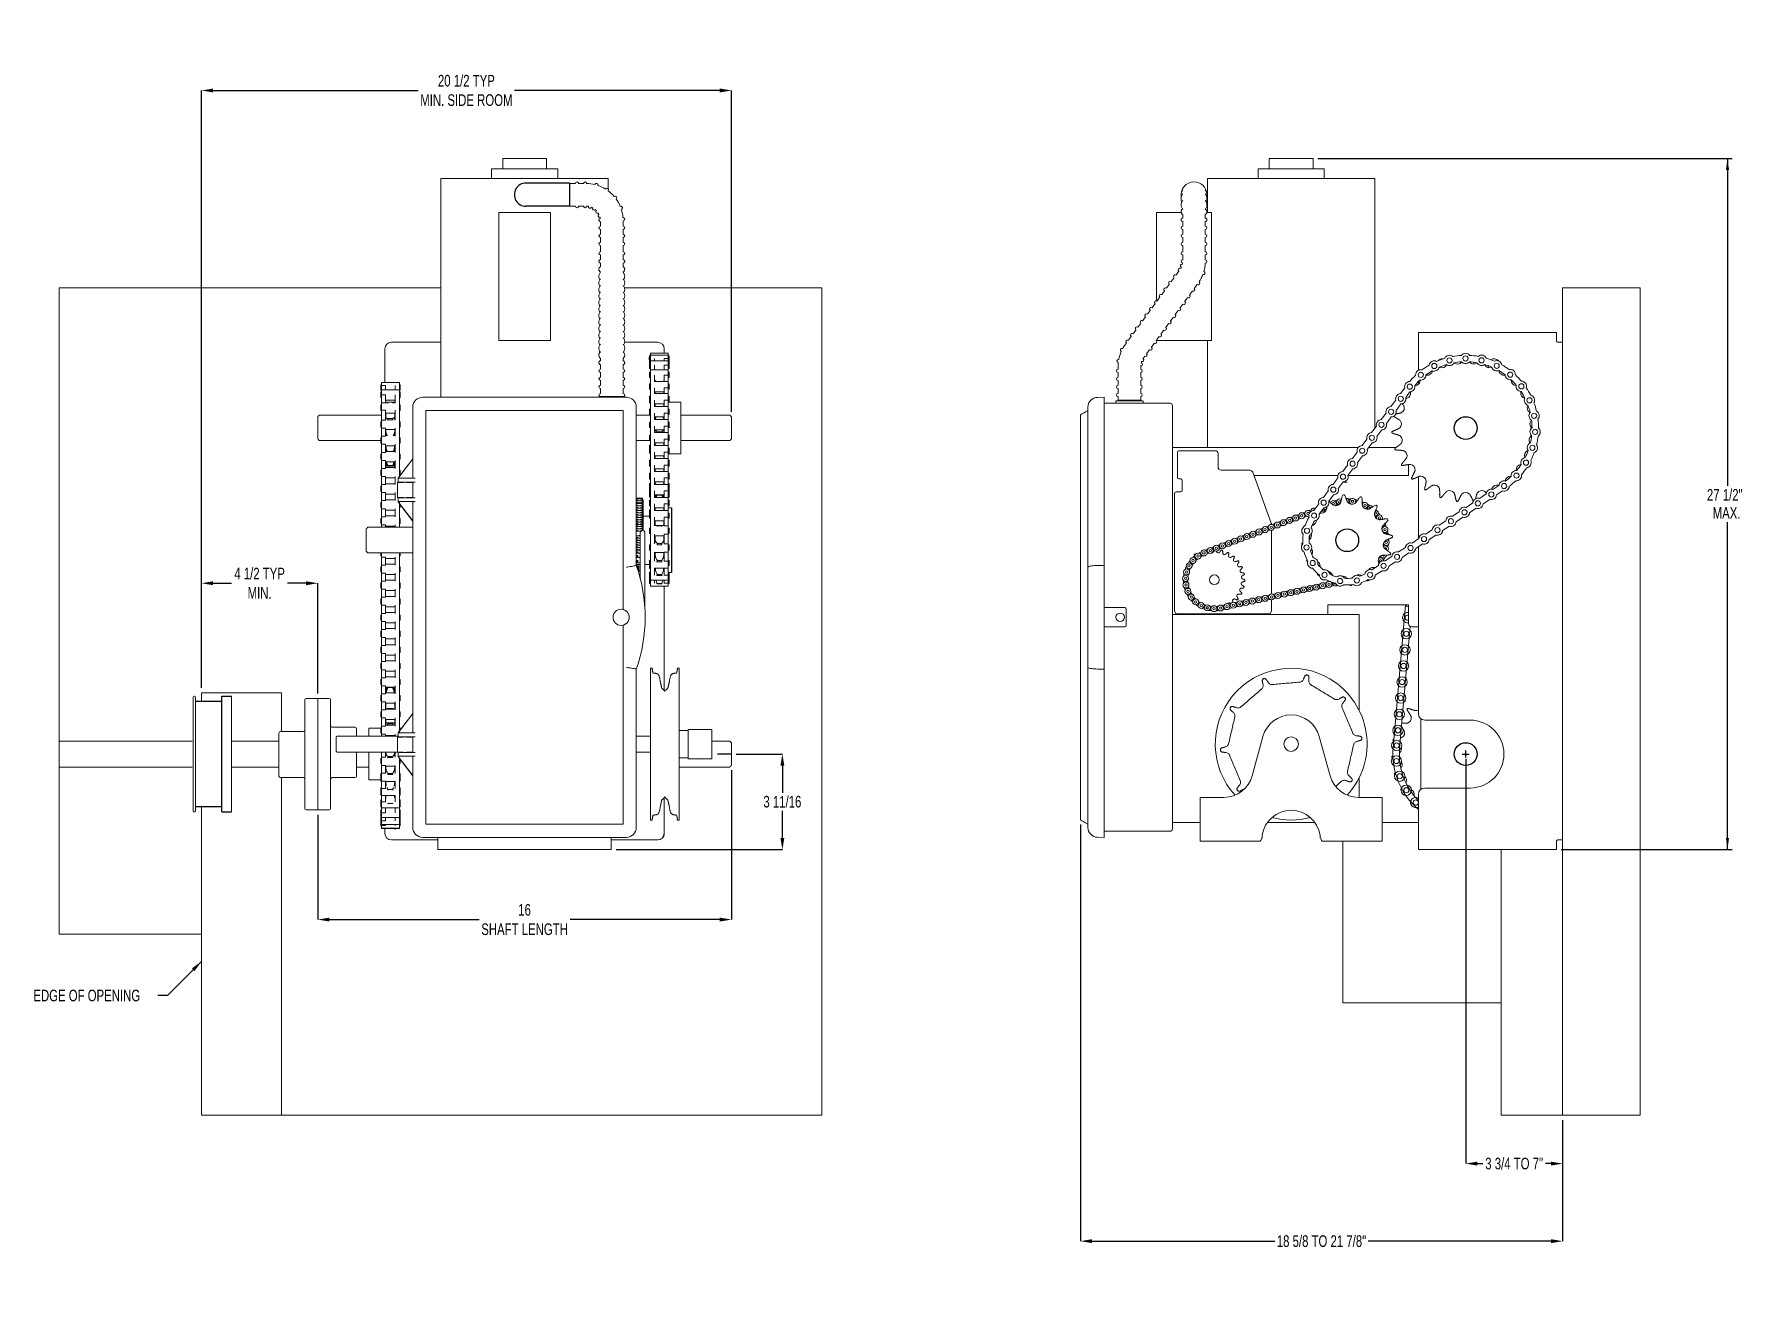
# Model space of a CAD drawing. Header units: inches. Extents: x 1.5 to 23.6, y 4.6 to 20.7.
import ezdxf

# ---------------------------------------------------------------- set-up
doc = ezdxf.new("R2010")
doc.units = ezdxf.units.IN
doc.header["$MEASUREMENT"] = 0
doc.header["$PDSIZE"] = -1
doc.layers.add('DIM', color=1, linetype='Continuous')
doc.styles.add('SLDTEXTSTYLE0', font='ARIAL.TTF', dxfattribs={"width": 0.7})
doc.styles.get("Standard").update_dxf_attribs({"font": 'ARIAL.TTF'})
doc.dimstyles.new('SLDDIMSTYLE0', dxfattribs={"dimtxt": 0.15, "dimasz": 0.15, "dimexe": 0, "dimexo": 0.0625, "dimgap": 0.0375, "dimtad": 0, "dimtih": 1, "dimtoh": 1, "dimdec": 0, "dimlfac": 3, "dimrnd": 1e-09, "dimzin": 12, "dimdsep": 46, "dimtxsty": 'SLDTEXTSTYLE0', "dimsah": 1, "dimcen": 0.09, "dimadec": 0, "dimazin": 0, "dimtfac": 1, "dimtdec": 0, "dimtofl": 0, "dimtmove": 0, "dimatfit": 3, "dimfxl": 0, "dimtolj": 1, "dimtzin": 12, "dimarcsym": 0})
doc.dimstyles.new('SLDDIMSTYLE1', dxfattribs={"dimtxt": 0.15, "dimasz": 0.15, "dimexe": 0, "dimexo": 0.0625, "dimgap": 0.0375, "dimtad": 0, "dimtih": 1, "dimtoh": 1, "dimdec": 0, "dimrnd": 1e-09, "dimzin": 0, "dimdsep": 46, "dimtxsty": 'Standard', "dimsah": 1, "dimcen": 0.09, "dimadec": 0, "dimazin": 0, "dimtfac": 1, "dimtdec": 0, "dimtofl": 0, "dimtmove": 0, "dimatfit": 3, "dimfxl": 0, "dimtolj": 1, "dimtzin": 0, "dimarcsym": 0})

msp = doc.modelspace()

# ---------------------------------------------------------------- texts
at = {"layer": 'DIM', "insert": (1.498384, 8.413358), "char_height": 0.15, "attachment_point": 1, "style": 'SLDTEXTSTYLE0'}
msp.add_mtext('EDGE OF OPENING', dxfattribs=at)

# ---------------------------------------------------------------- blocks, each defined once
blk = doc.blocks.new('*D6')
at = {"layer": 'DEFPOINTS', "color": 0}
for p in [(10.498, 11.451), (11.155, 11.451), (8.948, 10.219)]:
    blk.add_point(p, dxfattribs=at)
at = {"layer": 'DIM', "color": 0, "lineweight": -2}
for p, q in [((10.56, 11.451), (11.155, 11.451)), ((11.155, 11.301), (11.155, 10.95)), ((11.155, 10.369), (11.155, 10.72)), ((9.01, 10.219), (11.155, 10.219))]:
    blk.add_line(p, q, dxfattribs=at)
at = {"layer": 'DIM', "color": 0}
for points in [[(11.13, 11.301), (11.18, 11.301), (11.155, 11.451)], [(11.13, 10.369), (11.18, 10.369), (11.155, 10.219)]]:
    blk.add_solid(points, dxfattribs=at)
at = {"layer": 'DIM', "color": 0, "insert": (11.155, 10.912), "char_height": 0.15, "attachment_point": 2, "style": 'SLDTEXTSTYLE0'}
blk.add_mtext('\\A1;3 11/16', dxfattribs=at)
blk = doc.blocks.new('*D7')
at = {"color": 0, "linetype": 'ByBlock', "lineweight": -2}
for p, q in [((10.498, 11.242), (10.498, 9.317)), ((5.165, 10.669), (5.165, 9.317)), ((5.315, 9.317), (7.245, 9.317)), ((10.348, 9.317), (8.418, 9.317))]:
    blk.add_line(p, q, dxfattribs=at)
at = {"color": 0, "linetype": 'ByBlock'}
for points in [[(5.165, 9.317), (5.315, 9.292), (5.315, 9.342)], [(10.498, 9.317), (10.348, 9.292), (10.348, 9.342)]]:
    blk.add_solid(points, dxfattribs=at)
at = {"layer": 'DEFPOINTS', "color": 0, "linetype": 'ByBlock'}
for p in [(10.498, 11.304), (5.165, 10.732)]:
    blk.add_point(p, dxfattribs=at)
at = {"color": 0, "linetype": 'ByBlock', "insert": (7.831, 9.317), "char_height": 0.15, "attachment_point": 5, "style": 'SLDTEXTSTYLE0'}
blk.add_mtext('16\\PSHAFT LENGTH', dxfattribs=at)
blk = doc.blocks.new('*D8')
at = {"color": 0, "linetype": 'ByBlock', "lineweight": -2}
for p, q in [((3.665, 12.305), (3.665, 13.653)), ((3.815, 13.653), (4.055, 13.653)), ((5.015, 13.653), (4.774, 13.653)), ((5.165, 12.232), (5.165, 13.653))]:
    blk.add_line(p, q, dxfattribs=at)
at = {"color": 0, "linetype": 'ByBlock'}
for points in [[(3.665, 13.653), (3.815, 13.628), (3.815, 13.678)], [(5.165, 13.653), (5.015, 13.628), (5.015, 13.678)]]:
    blk.add_solid(points, dxfattribs=at)
at = {"layer": 'DEFPOINTS', "color": 0, "linetype": 'ByBlock'}
for p in [(3.665, 12.242), (5.165, 12.169)]:
    blk.add_point(p, dxfattribs=at)
at = {"color": 0, "linetype": 'ByBlock', "insert": (4.415, 13.653), "char_height": 0.15, "attachment_point": 5, "style": 'SLDTEXTSTYLE0'}
blk.add_mtext('4 1/2 TYP\\PMIN.', dxfattribs=at)
blk = doc.blocks.new('*D9')
at = {"color": 0, "linetype": 'ByBlock', "lineweight": -2}
for p, q in [((3.665, 12.305), (3.665, 20.006)), ((3.815, 20.006), (6.46, 20.006)), ((10.348, 20.006), (7.703, 20.006)), ((10.498, 15.863), (10.498, 20.006))]:
    blk.add_line(p, q, dxfattribs=at)
at = {"color": 0, "linetype": 'ByBlock'}
for points in [[(3.665, 20.006), (3.815, 19.981), (3.815, 20.031)], [(10.498, 20.006), (10.348, 19.981), (10.348, 20.031)]]:
    blk.add_solid(points, dxfattribs=at)
at = {"layer": 'DEFPOINTS', "color": 0, "linetype": 'ByBlock'}
for p in [(10.498, 15.801), (3.665, 12.242)]:
    blk.add_point(p, dxfattribs=at)
at = {"color": 0, "linetype": 'ByBlock', "insert": (7.081, 20.006), "char_height": 0.15, "attachment_point": 5, "style": 'SLDTEXTSTYLE0'}
blk.add_mtext('20 1/2 TYP\\PMIN. SIDE ROOM', dxfattribs=at)
blk = doc.blocks.new('*D10')
at = {"color": 0, "linetype": 'ByBlock', "lineweight": -2}
for p, q in [((14.996, 10.541), (14.996, 5.171)), ((21.214, 6.733), (21.214, 5.171)), ((15.146, 5.171), (17.503, 5.171)), ((21.064, 5.171), (18.708, 5.171))]:
    blk.add_line(p, q, dxfattribs=at)
at = {"color": 0, "linetype": 'ByBlock'}
for points in [[(14.996, 5.171), (15.146, 5.146), (15.146, 5.196)], [(21.214, 5.171), (21.064, 5.146), (21.064, 5.196)]]:
    blk.add_solid(points, dxfattribs=at)
at = {"layer": 'DEFPOINTS', "color": 0, "linetype": 'ByBlock'}
for p in [(14.996, 10.604), (21.214, 6.796)]:
    blk.add_point(p, dxfattribs=at)
at = {"color": 0, "linetype": 'ByBlock', "insert": (18.105, 5.171), "char_height": 0.15, "attachment_point": 5, "style": 'SLDTEXTSTYLE0'}
blk.add_mtext('18 5/8 TO 21 7/8"', dxfattribs=at)
blk = doc.blocks.new('*D11')
at = {"color": 0, "linetype": 'ByBlock', "lineweight": -2}
for p, q in [((19.964, 11.388), (19.964, 6.171)), ((21.214, 6.733), (21.214, 6.171)), ((20.114, 6.171), (20.185, 6.171)), ((21.064, 6.171), (20.993, 6.171))]:
    blk.add_line(p, q, dxfattribs=at)
at = {"color": 0, "linetype": 'ByBlock'}
for points in [[(19.964, 6.171), (20.114, 6.146), (20.114, 6.196)], [(21.214, 6.171), (21.064, 6.146), (21.064, 6.196)]]:
    blk.add_solid(points, dxfattribs=at)
at = {"layer": 'DEFPOINTS', "color": 0, "linetype": 'ByBlock'}
for p in [(19.964, 11.451), (21.214, 6.796)]:
    blk.add_point(p, dxfattribs=at)
at = {"color": 0, "linetype": 'ByBlock', "insert": (20.589, 6.171), "char_height": 0.15, "attachment_point": 5, "style": 'SLDTEXTSTYLE0'}
blk.add_mtext('3 3/4 TO 7"', dxfattribs=at)
blk = doc.blocks.new('*D5')
at = {"layer": 'DIM'}
for p, q in [((18.056, 19.131), (23.399, 19.131)), ((23.339, 19.131), (23.339, 14.908)), ((23.339, 10.219), (23.339, 14.442)), ((21.194, 10.219), (23.399, 10.219))]:
    blk.add_line(p, q, dxfattribs=at)
for points in [[(23.339, 19.131), (23.319, 18.981), (23.359, 18.981)], [(23.339, 10.219), (23.359, 10.369), (23.319, 10.369)]]:
    blk.add_solid(points, dxfattribs=at)
at = {"layer": 'DIM', "char_height": 0.15, "attachment_point": 1, "style": 'SLDTEXTSTYLE0'}
for s, insert in [('27 1/2"', (23.074, 14.868)), ('MAX.', (23.148, 14.635))]:
    blk.add_mtext(s, dxfattribs=dict(at, insert=insert))

# ---------------------------------------------------------------- dimensions: what is measured, and where the dimension line sits
at = {"layer": 'DIM'}
for base, p1, p2, text, picture, middle in [((10.497837, 20.005713), (3.664504, 12.24238), (10.497837, 15.800546), '<> TYP\\PMIN. SIDE ROOM', '*D9', (7.081171, 20.005713)), ((5.164504, 13.653435), (3.664504, 12.24238), (5.164504, 12.169463), '<> TYP\\PMIN.', '*D8', (4.414504, 13.653435)), ((10.497837, 9.316719), (5.164504, 10.731963), (10.497837, 11.304213), '<>\\PSHAFT LENGTH', '*D7', (7.831171, 9.316719)), ((21.213982, 6.170603), (19.963982, 11.450713), (21.213982, 6.795604), '<> TO 7"', '*D11', (20.588982, 6.170603)), ((21.213982, 5.170603), (14.996317, 10.603888), (21.213982, 6.795604), '<> TO 21 7/8"', '*D10', (18.10515, 5.170603))]:
    dim = msp.add_linear_dim(base=base, p1=p1, p2=p2, text=text, dimstyle='SLDDIMSTYLE0', override={"dimdec": 4, "dimlunit": 5, "dimfrac": 2}, dxfattribs=at)
    dim.commit()
    dim.dimension.update_dxf_attribs({"geometry": picture, "text_midpoint": middle})
dim = msp.add_linear_dim(base=(23.338983, 19.130713), p1=(21.133982, 10.219046), p2=(17.996316, 19.130713), angle=90, text='<>\\PMAX.', dimstyle='SLDDIMSTYLE0', dxfattribs=at)
dim.commit()
dim.dimension.update_dxf_attribs({"geometry": '*D5', "text_midpoint": (23.338983, 14.67488)})
dim = msp.add_linear_dim(base=(11.155323, 11.450713), p1=(8.947838, 10.219047), p2=(10.497837, 11.450713), angle=90, dimstyle='SLDDIMSTYLE0', override={"dimdec": 4, "dimlunit": 5, "dimfrac": 2}, dxfattribs=at)
dim.commit()
dim.dimension.update_dxf_attribs({"geometry": '*D6', "text_midpoint": (11.155323, 10.83488)})

# ---------------------------------------------------------------- linework, layer by layer
at = {"color": 7, "linetype": 'Continuous', "lineweight": 15}
for p, q in [((7.548838, 19.130713), (7.631531, 19.130713)), ((7.631531, 19.130713), (8.113504, 19.130713)), ((17.431649, 19.130713), (17.996316, 19.130713)), ((6.752837, 18.870713), (7.068674, 18.870713)), ((7.068674, 18.870713), (8.909504, 18.870713)), ((7.404504, 18.99738), (7.529472, 18.99738)), ((7.529472, 18.99738), (8.257837, 18.99738)), ((8.409504, 18.812324), (8.409504, 18.512435)), ((8.413915, 18.515213), (8.413915, 18.806879)), ((8.633347, 18.801882), (8.633347, 18.806879)), ((16.635649, 18.870713), (18.792315, 18.870713)), ((16.635649, 18.829047), (16.635649, 18.495713)), ((17.287315, 18.99738), (18.140649, 18.99738)), ((7.497837, 16.783213), (7.497837, 18.433213)), ((7.497837, 18.433213), (8.164504, 18.433213)), ((8.164504, 16.783213), (8.164504, 18.433213)), ((15.978982, 18.433213), (16.296059, 18.433213)), ((16.315482, 18.405532), (16.315482, 18.361049)), ((16.607149, 18.36194), (16.607149, 18.40552)), ((16.626799, 18.433213), (16.688462, 18.433213)), ((16.688462, 16.783213), (16.688462, 18.433213)), ((8.809748, 17.781101), (8.809748, 17.734414)), ((9.101415, 17.734315), (9.101415, 17.781017)), ((1.831171, 17.46227), (1.831171, 11.61738)), ((6.752837, 17.46227), (1.831171, 17.46227)), ((11.664504, 17.46227), (9.118001, 17.46227)), ((11.664504, 6.795604), (11.664504, 17.46227)), ((22.213982, 17.46227), (21.213982, 17.46227)), ((21.213982, 6.795604), (21.213982, 17.46227)), ((22.213982, 6.795604), (22.213982, 17.46227)), ((19.353649, 16.845713), (19.353649, 16.885713)), ((19.353649, 16.885713), (19.436982, 16.885713)), ((19.353649, 16.845713), (19.353649, 16.805713)), ((19.353649, 16.397744), (19.353649, 16.805713)), ((21.050649, 16.885713), (19.436982, 16.885713)), ((21.050649, 16.885713), (21.133982, 16.885713)), ((21.133982, 16.885713), (21.133982, 16.845713)), ((21.133982, 16.805713), (21.133982, 16.845713)), ((21.133982, 16.805713), (21.133982, 16.780713)), ((6.030337, 16.67738), (6.030337, 16.243106)), ((6.113671, 16.760713), (6.752837, 16.760713)), ((7.497837, 16.783213), (8.164504, 16.783213)), ((9.121639, 16.760713), (9.548671, 16.760713)), ((9.443587, 16.584117), (9.443587, 16.559304)), ((9.452754, 16.61745), (9.452754, 16.592637)), ((9.452754, 16.592637), (9.452754, 16.587127)), ((9.452754, 16.587127), (9.452754, 16.552582)), ((9.632004, 16.61745), (9.632004, 16.67738)), ((9.684421, 16.61745), (9.684421, 16.592637)), ((9.684421, 16.592637), (9.684421, 16.552582)), ((9.693587, 16.584117), (9.693587, 16.559304)), ((15.978982, 16.783213), (16.312316, 16.783213)), ((16.312316, 16.783213), (16.688462, 16.783213)), ((21.173982, 16.760713), (21.153982, 16.760713)), ((21.173982, 16.760713), (21.213982, 16.760713)), ((9.443587, 16.559304), (9.443587, 16.556549)), ((9.443587, 16.556549), (9.443587, 16.492637)), ((9.443587, 16.489993), (9.443587, 16.487489)), ((9.443587, 16.487489), (9.443587, 16.48085)), ((9.443587, 16.48085), (9.443587, 16.420823)), ((9.443587, 16.37613), (9.443587, 16.372545)), ((9.443587, 16.372545), (9.443587, 16.360582)), ((9.443587, 16.360582), (9.443587, 16.305878)), ((9.452754, 16.552582), (9.452754, 16.520823)), ((9.452754, 16.520823), (9.452754, 16.507544)), ((9.452754, 16.507544), (9.452754, 16.465954)), ((9.452754, 16.465954), (9.452754, 16.405878)), ((9.452754, 16.405878), (9.452754, 16.381953)), ((9.452754, 16.381953), (9.452754, 16.33556)), ((9.506087, 16.552582), (9.506087, 16.520823)), ((9.506087, 16.465954), (9.506087, 16.405878)), ((9.631087, 16.552582), (9.684421, 16.552582)), ((9.631087, 16.552582), (9.631087, 16.520823)), ((9.631087, 16.465954), (9.684421, 16.465954)), ((9.631087, 16.465954), (9.631087, 16.405878)), ((9.684421, 16.552582), (9.684421, 16.520823)), ((9.684421, 16.520823), (9.684421, 16.465954)), ((9.684421, 16.465954), (9.684421, 16.405878)), ((9.684421, 16.405878), (9.684421, 16.33556)), ((9.693587, 16.559304), (9.693587, 16.556549)), ((9.693587, 16.556549), (9.693587, 16.492637)), ((9.693587, 16.489993), (9.693587, 16.487489)), ((9.693587, 16.487489), (9.693587, 16.48085)), ((9.693587, 16.48085), (9.693587, 16.420823)), ((9.693587, 16.37613), (9.693587, 16.372545)), ((9.693587, 16.372545), (9.693587, 16.360582)), ((9.693587, 16.360582), (9.693587, 16.305878)), ((5.97667, 16.207988), (5.97667, 16.209772)), ((5.97667, 16.141321), (5.97667, 16.207988)), ((5.985837, 16.241321), (5.985837, 16.243106)), ((5.985837, 16.201128), (5.985837, 16.241321)), ((5.985837, 16.201128), (6.03917, 16.201128)), ((5.985837, 16.148283), (5.985837, 16.201128)), ((5.985837, 16.080721), (5.985837, 16.148283)), ((6.03917, 16.148283), (6.03917, 16.201128)), ((6.16417, 16.148283), (6.16417, 16.201128)), ((6.217503, 16.241321), (6.217503, 16.243106)), ((6.217503, 16.201128), (6.217503, 16.241321)), ((6.217503, 16.148283), (6.217503, 16.201128)), ((6.217503, 16.080721), (6.217503, 16.148283)), ((6.22667, 16.207988), (6.22667, 16.209772)), ((6.22667, 16.141321), (6.22667, 16.207988)), ((9.443587, 16.225141), (9.443587, 16.220667)), ((9.443587, 16.220667), (9.443587, 16.202228)), ((9.443587, 16.202228), (9.443587, 16.154)), ((9.452754, 16.33556), (9.452754, 16.254)), ((9.452754, 16.254), (9.452754, 16.217123)), ((9.452754, 16.217123), (9.452754, 16.170392)), ((9.452754, 16.170392), (9.452754, 16.097344)), ((9.506087, 16.33556), (9.506087, 16.254)), ((9.506087, 16.170392), (9.506087, 16.097344)), ((9.513504, 16.272545), (9.513504, 16.270157)), ((9.513504, 16.270157), (9.513504, 16.254)), ((9.627754, 16.272545), (9.627754, 16.270157)), ((9.627754, 16.254), (9.627754, 16.270157)), ((9.631087, 16.33556), (9.631087, 16.253997)), ((9.631087, 16.33556), (9.684421, 16.33556)), ((9.684421, 16.253997), (9.631087, 16.253997)), ((9.631087, 16.170392), (9.631087, 16.097344)), ((9.631087, 16.170392), (9.684421, 16.170392)), ((9.684421, 16.33556), (9.684421, 16.253997)), ((9.684421, 16.253997), (9.684421, 16.170392)), ((9.684421, 16.170392), (9.684421, 16.097344)), ((9.693587, 16.225141), (9.693587, 16.220667)), ((9.693587, 16.220667), (9.693587, 16.202228)), ((9.693587, 16.202228), (9.693587, 16.154)), ((19.178684, 16.170392), (19.124446, 16.097344)), ((19.353649, 16.217202), (19.353649, 16.252805)), ((5.97667, 16.11495), (5.97667, 16.11999)), ((5.97667, 16.048283), (5.97667, 16.11495)), ((5.97667, 15.946966), (5.97667, 15.954379)), ((5.97667, 15.880299), (5.97667, 15.946966)), ((5.985837, 16.080721), (6.03917, 16.080721)), ((5.985837, 15.979828), (5.985837, 16.080721)), ((6.03917, 15.979828), (5.985837, 15.979828)), ((5.985837, 15.885525), (5.985837, 15.979828)), ((6.03917, 15.979828), (6.03917, 16.080721)), ((6.042503, 16.01495), (6.042503, 15.980299)), ((6.068503, 15.987373), (6.068503, 15.975795)), ((6.068503, 15.987373), (6.130753, 15.987373)), ((6.130753, 15.987373), (6.130753, 15.975795)), ((6.156753, 15.980299), (6.156753, 16.01495)), ((6.16417, 15.980299), (6.16417, 16.080721)), ((6.217503, 15.980299), (6.217503, 16.080721)), ((6.217503, 15.885525), (6.217503, 15.979828)), ((6.22667, 16.11495), (6.22667, 16.11999)), ((6.22667, 16.048283), (6.22667, 16.11495)), ((6.22667, 15.946966), (6.22667, 15.954379)), ((6.22667, 15.880299), (6.22667, 15.946966)), ((6.389448, 15.922613), (6.389448, 15.254705)), ((9.143085, 16.05125), (6.518085, 16.05125)), ((8.809748, 16.059213), (9.101415, 16.059213)), ((9.271721, 13.88157), (9.271721, 15.922613)), ((9.443587, 16.064055), (9.443587, 15.997389)), ((9.443587, 15.997389), (9.443587, 15.978498)), ((9.452754, 16.097344), (9.452754, 16.013778)), ((9.452754, 16.013778), (9.452754, 15.930078)), ((9.452754, 15.930078), (9.452754, 15.845904)), ((9.506087, 16.013778), (9.506087, 15.930078)), ((9.513504, 16.120667), (9.513504, 16.118605)), ((9.513504, 16.118605), (9.513504, 16.097388)), ((9.513504, 15.964055), (9.513504, 15.942008)), ((9.513504, 15.942008), (9.513504, 15.930122)), ((9.627754, 16.120667), (9.627754, 16.118605)), ((9.627754, 16.097388), (9.627754, 16.118605)), ((9.627754, 15.964055), (9.627754, 15.942008)), ((9.627754, 15.930122), (9.627754, 15.942008)), ((9.684421, 16.097344), (9.631087, 16.097344)), ((9.631087, 16.013778), (9.631087, 15.930078)), ((9.631087, 16.013778), (9.684421, 16.013778)), ((9.684421, 15.930078), (9.631087, 15.930078)), ((9.684421, 16.097344), (9.684421, 16.013778)), ((9.684421, 16.013778), (9.684421, 15.930078)), ((9.684421, 15.930078), (9.684421, 15.846511)), ((9.693587, 16.064055), (9.693587, 15.997389)), ((9.693587, 15.997389), (9.693587, 15.98738)), ((9.846838, 15.98738), (9.846838, 15.654046)), ((15.093788, 15.922613), (15.093788, 15.924776)), ((15.093788, 13.859527), (15.093788, 15.922613)), ((15.216607, 16.049757), (15.302122, 16.05125)), ((15.302122, 16.05125), (15.302122, 15.922613)), ((15.302122, 15.97338), (16.146382, 15.97338)), ((15.302122, 13.88157), (15.302122, 15.922613)), ((15.452456, 15.97338), (15.452456, 15.996713)), ((15.458955, 16.00338), (15.509111, 16.00338)), ((15.627982, 16.01338), (15.482149, 16.01338)), ((15.509111, 16.00338), (15.792666, 16.00338)), ((15.773815, 16.01338), (15.627982, 16.01338)), ((15.792666, 16.00338), (15.797982, 16.00338)), ((16.146382, 15.97338), (16.153049, 15.97338)), ((16.182982, 15.943447), (16.182982, 14.331931)), ((19.062398, 16.013778), (19.00025, 15.930078)), ((19.129305, 15.9641), (19.067157, 15.880399)), ((19.245589, 16.120711), (19.191353, 16.047666)), ((5.164504, 15.513597), (5.164504, 15.800546)), ((5.97667, 15.666814), (5.97667, 15.733481)), ((5.985837, 15.885525), (6.03917, 15.885525)), ((5.985837, 15.757304), (5.985837, 15.885525)), ((6.03917, 15.757304), (5.985837, 15.757304)), ((5.985837, 15.651902), (5.985837, 15.757304)), ((6.03917, 15.757304), (6.03917, 15.885525)), ((6.042503, 15.846966), (6.042503, 15.799892)), ((6.042503, 15.799892), (6.042503, 15.766814)), ((6.068503, 15.777476), (6.068503, 15.759305)), ((6.068503, 15.777476), (6.130753, 15.777476)), ((6.130753, 15.759305), (6.068503, 15.759305)), ((6.130753, 15.777476), (6.130753, 15.759305)), ((6.156753, 15.799892), (6.156753, 15.846966)), ((6.156753, 15.799892), (6.156753, 15.766814)), ((6.16417, 15.757304), (6.16417, 15.885525)), ((6.217503, 15.757304), (6.217503, 15.885525)), ((6.217503, 15.651902), (6.217503, 15.757304)), ((6.22667, 15.666814), (6.22667, 15.733481)), ((6.559751, 15.880947), (6.559751, 10.547613)), ((6.559751, 15.880947), (9.101418, 15.880947)), ((9.101418, 15.880947), (9.101418, 13.326696)), ((9.443587, 15.896789), (9.443587, 15.830122)), ((9.443587, 15.830122), (9.443587, 15.820546)), ((9.443587, 15.729522), (9.443587, 15.662855)), ((9.452754, 15.846511), (9.452754, 15.762811)), ((9.452754, 15.762811), (9.452754, 15.679244)), ((9.506087, 15.846511), (9.506087, 15.762811)), ((9.513504, 15.796789), (9.513504, 15.762855)), ((9.627754, 15.796789), (9.627754, 15.762855)), ((9.631087, 15.846511), (9.631087, 15.762811)), ((9.631087, 15.846511), (9.684421, 15.846511)), ((9.684421, 15.762811), (9.631087, 15.762811)), ((9.684421, 15.846511), (9.684421, 15.762811)), ((9.684421, 15.762811), (9.684421, 15.679244)), ((9.693587, 15.896789), (9.693587, 15.830122)), ((9.693587, 15.729522), (9.693587, 15.662855)), ((10.497838, 15.800546), (10.497838, 15.513597)), ((18.938202, 15.846511), (18.876055, 15.762811)), ((19.005109, 15.796833), (18.942961, 15.713132)), ((5.184504, 15.492844), (5.97667, 15.492844)), ((5.97667, 15.45926), (5.97667, 15.525927)), ((5.985837, 15.651902), (6.03917, 15.651902)), ((5.985837, 15.548042), (5.985837, 15.651902)), ((6.03917, 15.548042), (5.985837, 15.548042)), ((5.985837, 15.444349), (5.985837, 15.548042)), ((6.03917, 15.548042), (6.03917, 15.651902)), ((6.042503, 15.633481), (6.042503, 15.612911)), ((6.042503, 15.612911), (6.042503, 15.559261)), ((6.156753, 15.612911), (6.156753, 15.633481)), ((6.156753, 15.612911), (6.156753, 15.559261)), ((6.16417, 15.548042), (6.16417, 15.651902)), ((6.217503, 15.548042), (6.217503, 15.651902)), ((6.217503, 15.444349), (6.217503, 15.548042)), ((6.22667, 15.45926), (6.22667, 15.525927)), ((9.271721, 15.492844), (9.452754, 15.492844)), ((9.443587, 15.562255), (9.443587, 15.495588)), ((9.452754, 15.679244), (9.452754, 15.595544)), ((9.452754, 15.595544), (9.452754, 15.511978)), ((9.452754, 15.511978), (9.452754, 15.428277)), ((9.506087, 15.679244), (9.506087, 15.595544)), ((9.506087, 15.511978), (9.506087, 15.428277)), ((9.513504, 15.629522), (9.513504, 15.595589)), ((9.539504, 15.605427), (9.601754, 15.605427)), ((9.539504, 15.605427), (9.539504, 15.595589)), ((9.601754, 15.605427), (9.601754, 15.595589)), ((9.627754, 15.629522), (9.627754, 15.595589)), ((9.631087, 15.679244), (9.684421, 15.679244)), ((9.631087, 15.679244), (9.631087, 15.595544)), ((9.684421, 15.595544), (9.631087, 15.595544)), ((9.631087, 15.511978), (9.631087, 15.428277)), ((9.631087, 15.511978), (9.684421, 15.511978)), ((9.684421, 15.679244), (9.684421, 15.595544)), ((9.684421, 15.595544), (9.684421, 15.511978)), ((9.684421, 15.511978), (9.684421, 15.428277)), ((9.693587, 15.562255), (9.693587, 15.495588)), ((9.701573, 15.660908), (9.702224, 15.664055)), ((9.846838, 15.654046), (9.846838, 15.320713)), ((9.846838, 15.492844), (10.477838, 15.492844)), ((18.68981, 15.511978), (18.627663, 15.428277)), ((18.814006, 15.679244), (18.751859, 15.595544)), ((18.880913, 15.629566), (18.818765, 15.545866)), ((5.97667, 15.251707), (5.97667, 15.318374)), ((5.985837, 15.444349), (6.03917, 15.444349)), ((5.985837, 15.340489), (5.985837, 15.444349)), ((6.03917, 15.340489), (5.985837, 15.340489)), ((5.985837, 15.236795), (5.985837, 15.340489)), ((6.03917, 15.340489), (6.03917, 15.444349)), ((6.042503, 15.425927), (6.042503, 15.351707)), ((6.156753, 15.425927), (6.156753, 15.351707)), ((6.16417, 15.340489), (6.16417, 15.444349)), ((6.3913, 15.255946), (6.201714, 15.008939)), ((6.217503, 15.340489), (6.217503, 15.444349)), ((6.217503, 15.236795), (6.217503, 15.340489)), ((6.22667, 15.251707), (6.22667, 15.318374)), ((6.237468, 15.056694), (6.390169, 15.255644)), ((6.389613, 15.255644), (6.389846, 15.255946)), ((6.389613, 15.255946), (6.389613, 15.255644)), ((6.390941, 15.255946), (6.389613, 15.255946)), ((6.390169, 15.255644), (6.389613, 15.255644)), ((6.3913, 15.255946), (6.390941, 15.255946)), ((6.3913, 15.255946), (6.3913, 15.005946)), ((9.443587, 15.43296), (9.443587, 15.394988)), ((9.443587, 15.394988), (9.443587, 15.328322)), ((9.452754, 15.428277), (9.452754, 15.344711)), ((9.452754, 15.344711), (9.452754, 15.261011)), ((9.452754, 15.261011), (9.452754, 15.177444)), ((9.506087, 15.344711), (9.506087, 15.261011)), ((9.506087, 15.279487), (9.513504, 15.286987)), ((9.513504, 15.462255), (9.513504, 15.460839)), ((9.513504, 15.460839), (9.513504, 15.428322)), ((9.513504, 15.294988), (9.513504, 15.275225)), ((9.513504, 15.275225), (9.513504, 15.261055)), ((9.627754, 15.460839), (9.627754, 15.462255)), ((9.627754, 15.460839), (9.627754, 15.428322)), ((9.627754, 15.275225), (9.627754, 15.294988)), ((9.627754, 15.275225), (9.627754, 15.261055)), ((9.684421, 15.428277), (9.631087, 15.428277)), ((9.631087, 15.344711), (9.631087, 15.261011)), ((9.631087, 15.344711), (9.684421, 15.344711)), ((9.684421, 15.261011), (9.631087, 15.261011)), ((9.684421, 15.428277), (9.684421, 15.344711)), ((9.684421, 15.344711), (9.684421, 15.261011)), ((9.684421, 15.261011), (9.684421, 15.177444)), ((9.693587, 15.394988), (9.693587, 15.328322)), ((16.767905, 15.404046), (16.182982, 15.404046)), ((16.247072, 15.34238), (16.247072, 15.01738)), ((16.729738, 15.36238), (16.267072, 15.36238)), ((16.767905, 15.404046), (16.777905, 15.404046)), ((16.771405, 15.320713), (16.771405, 15.15238)), ((17.017369, 15.404046), (16.777905, 15.404046)), ((17.713982, 15.404046), (17.017369, 15.404046)), ((18.578639, 15.404046), (17.713982, 15.404046)), ((18.565614, 15.344711), (18.503467, 15.261011)), ((18.632521, 15.295032), (18.570374, 15.211332)), ((18.756717, 15.462299), (18.69457, 15.378599)), ((19.067602, 15.404046), (18.713464, 15.404046)), ((5.97667, 15.044153), (5.97667, 15.11082)), ((5.985837, 15.236795), (6.03917, 15.236795)), ((5.985837, 15.132935), (5.985837, 15.236795)), ((6.03917, 15.132935), (5.985837, 15.132935)), ((5.985837, 15.029242), (5.985837, 15.132935)), ((6.03917, 15.132935), (6.03917, 15.236795)), ((6.042503, 15.218374), (6.042503, 15.194451)), ((6.068503, 15.171862), (6.068503, 15.161569)), ((6.068503, 15.171862), (6.130753, 15.171862)), ((6.130753, 15.161569), (6.068503, 15.161569)), ((6.130753, 15.171862), (6.130753, 15.161569)), ((6.156753, 15.194451), (6.156753, 15.218083)), ((6.156753, 15.194451), (6.156753, 15.173623)), ((6.16417, 15.132935), (6.16417, 15.236795)), ((6.217503, 15.132935), (6.217503, 15.236795)), ((6.217503, 15.029242), (6.217503, 15.132935)), ((6.22647, 15.042723), (6.23731, 15.056694)), ((6.23731, 15.056481), (6.22647, 15.042352)), ((6.22647, 15.042352), (6.22647, 15.042723)), ((6.22667, 15.044153), (6.22667, 15.11082)), ((6.23731, 15.056481), (6.237468, 15.056694)), ((6.23731, 15.056694), (6.23731, 15.056481)), ((6.237468, 15.056694), (6.23731, 15.056694)), ((9.443587, 15.241538), (9.443587, 15.227721)), ((9.443587, 15.227721), (9.443587, 15.161055)), ((9.443587, 15.074156), (9.443587, 15.060455)), ((9.443587, 15.060455), (9.443587, 14.993788)), ((9.452754, 15.177444), (9.452754, 15.093744)), ((9.452754, 15.093744), (9.452754, 15.010177)), ((9.506087, 15.177444), (9.506087, 15.093744)), ((9.513504, 15.127722), (9.513504, 15.110033)), ((9.513504, 15.110033), (9.513504, 15.093788)), ((9.627754, 15.110033), (9.627754, 15.127722)), ((9.627754, 15.110033), (9.627754, 15.093788)), ((9.631087, 15.177444), (9.684421, 15.177444)), ((9.631087, 15.177444), (9.631087, 15.093744)), ((9.684421, 15.093744), (9.631087, 15.093744)), ((9.684421, 15.177444), (9.684421, 15.093744)), ((9.684421, 15.093744), (9.684421, 15.010177)), ((9.693587, 15.241538), (9.693587, 15.227721)), ((9.693587, 15.227721), (9.693587, 15.161055)), ((9.693587, 15.074156), (9.693587, 15.060455)), ((9.693587, 15.060455), (9.693587, 14.993788)), ((16.813071, 15.110713), (17.179729, 15.110713)), ((17.218883, 15.083297), (17.457059, 14.428916)), ((17.234383, 15.040713), (18.316434, 15.040713)), ((18.441419, 15.177444), (18.379271, 15.093744)), ((18.508325, 15.127766), (18.446178, 15.044065)), ((18.446967, 15.040713), (19.225649, 15.040713)), ((19.225649, 15.040713), (19.225649, 15.183226)), ((5.97667, 14.8366), (5.97667, 14.903266)), ((5.985837, 15.029242), (6.03917, 15.029242)), ((5.985837, 14.925382), (5.985837, 15.029242)), ((6.03917, 14.925382), (5.985837, 14.925382)), ((5.985837, 14.821688), (5.985837, 14.925382)), ((5.985837, 14.821688), (6.03917, 14.821688)), ((5.985837, 14.717828), (5.985837, 14.821688)), ((6.03917, 14.925382), (6.03917, 15.029242)), ((6.03917, 14.717828), (6.03917, 14.821688)), ((6.16417, 14.925382), (6.16417, 15.029242)), ((6.16417, 14.717828), (6.16417, 14.821688)), ((6.270436, 14.95178), (6.191115, 14.95178)), ((6.199448, 15.005946), (6.199448, 14.95178)), ((6.199448, 15.005946), (6.208159, 15.005946)), ((6.201714, 15.008939), (6.201714, 15.005946)), ((6.208159, 15.005946), (6.422055, 15.005946)), ((6.222925, 14.956333), (6.422055, 14.958309)), ((6.389448, 14.956862), (6.295414, 14.955946)), ((6.389448, 14.95178), (6.307612, 14.95178)), ((6.390941, 14.957608), (6.389448, 14.956862)), ((6.389448, 14.956862), (6.389448, 14.755031)), ((9.443587, 14.939836), (9.443587, 14.893188)), ((9.443587, 14.893188), (9.443587, 14.826521)), ((9.443587, 14.822092), (9.443587, 14.826521)), ((9.443587, 14.764563), (9.443587, 14.822092)), ((9.452754, 15.010177), (9.452754, 14.926477)), ((9.452754, 14.926477), (9.452754, 14.842911)), ((9.452754, 14.842911), (9.452754, 14.75921)), ((9.506087, 15.010177), (9.506087, 14.926477)), ((9.506087, 14.842911), (9.506087, 14.75921)), ((9.513504, 14.960455), (9.513504, 14.926521)), ((9.627754, 14.960455), (9.627754, 14.926521)), ((9.631087, 15.010177), (9.684421, 15.010177)), ((9.631087, 15.010177), (9.631087, 14.926477)), ((9.684421, 14.926477), (9.631087, 14.926477)), ((9.631087, 14.842911), (9.684421, 14.842911)), ((9.631087, 14.842911), (9.631087, 14.75921)), ((9.684421, 15.010177), (9.684421, 14.926477)), ((9.684421, 14.926477), (9.684421, 14.842911)), ((9.684421, 14.842911), (9.684421, 14.75921)), ((9.693587, 14.939836), (9.693587, 14.893188)), ((9.693587, 14.893188), (9.693587, 14.826521)), ((9.693587, 14.822092), (9.693587, 14.826521)), ((9.693587, 14.764563), (9.693587, 14.822092)), ((16.209572, 14.810713), (16.209572, 14.330795)), ((16.229572, 14.830713), (16.289572, 14.830713)), ((16.289572, 14.99738), (16.267072, 14.99738)), ((16.309572, 14.850713), (16.309572, 14.97738)), ((18.193027, 14.842911), (18.130879, 14.75921)), ((18.317223, 15.010177), (18.255075, 14.926477)), ((18.384129, 14.960499), (18.321982, 14.876799)), ((18.380196, 14.955202), (18.437315, 14.95738)), ((19.353649, 14.224465), (19.353649, 15.025464)), ((20.315486, 14.861369), (20.392719, 14.912511)), ((20.361495, 14.791888), (20.438728, 14.84303)), ((5.97667, 14.629046), (5.97667, 14.695713)), ((6.03917, 14.717828), (5.985837, 14.717828)), ((5.985837, 14.614134), (5.985837, 14.717828)), ((5.985837, 14.614134), (6.03917, 14.614134)), ((5.985837, 14.510275), (5.985837, 14.614134)), ((6.03917, 14.510275), (6.03917, 14.614134)), ((6.16417, 14.510275), (6.16417, 14.614134)), ((6.191115, 14.760113), (6.270436, 14.760113)), ((6.199448, 14.760113), (6.199448, 14.705947)), ((6.208159, 14.705947), (6.199448, 14.705947)), ((6.201545, 14.703158), (6.201545, 14.705947)), ((6.201545, 14.703158), (6.389206, 14.455947)), ((6.422055, 14.705947), (6.208159, 14.705947)), ((6.217503, 14.614134), (6.217503, 14.705947)), ((6.217503, 14.510275), (6.217503, 14.614134)), ((6.422055, 14.753584), (6.222925, 14.75556)), ((6.23731, 14.654872), (6.226361, 14.669296)), ((6.22667, 14.629046), (6.22667, 14.66918)), ((6.388317, 14.455947), (6.23731, 14.654872)), ((6.295414, 14.755946), (6.389448, 14.755031)), ((6.389448, 14.760113), (6.307612, 14.760113)), ((6.389448, 14.755031), (6.390941, 14.754285)), ((6.391058, 14.455947), (6.391058, 14.705947)), ((9.279504, 14.723997), (9.289504, 14.723997)), ((9.279504, 14.717273), (9.279504, 14.723997)), ((9.279504, 14.696245), (9.289504, 14.696245)), ((9.279504, 14.681931), (9.279504, 14.696245)), ((9.289504, 14.660902), (9.279504, 14.660902)), ((9.279504, 14.652013), (9.279504, 14.660902)), ((9.289504, 14.630985), (9.279504, 14.630985)), ((9.279504, 14.622095), (9.279504, 14.630985)), ((9.279504, 14.592177), (9.279504, 14.601067)), ((9.289504, 14.601067), (9.279504, 14.601067)), ((9.289504, 14.717273), (9.289504, 14.723997)), ((9.289504, 14.681931), (9.289504, 14.696245)), ((9.289504, 14.652013), (9.289504, 14.660902)), ((9.289504, 14.622095), (9.289504, 14.630985)), ((9.289504, 14.592177), (9.289504, 14.601067)), ((9.304754, 14.720229), (9.304754, 14.717647)), ((9.320837, 14.717647), (9.304754, 14.717647)), ((9.304754, 14.692675), (9.304754, 14.688455)), ((9.320837, 14.688455), (9.304754, 14.688455)), ((9.320837, 14.720229), (9.320837, 14.717647)), ((9.320837, 14.692675), (9.320837, 14.688455)), ((9.331171, 14.717273), (9.331171, 14.723997)), ((9.331171, 14.723997), (9.341171, 14.723997)), ((9.341171, 14.696245), (9.331171, 14.696245)), ((9.331171, 14.681931), (9.331171, 14.696245)), ((9.341171, 14.660902), (9.331171, 14.660902)), ((9.331171, 14.652013), (9.331171, 14.660902)), ((9.331171, 14.622095), (9.331171, 14.630985)), ((9.341171, 14.630985), (9.331171, 14.630985)), ((9.331171, 14.592177), (9.331171, 14.601067)), ((9.341171, 14.601067), (9.331171, 14.601067)), ((9.341171, 14.717273), (9.341171, 14.723997)), ((9.341171, 14.681931), (9.341171, 14.696245)), ((9.341171, 14.652013), (9.341171, 14.660902)), ((9.341171, 14.622095), (9.341171, 14.630985)), ((9.341171, 14.592177), (9.341171, 14.601067)), ((9.351171, 14.740112), (9.351171, 14.749967)), ((9.351171, 14.740112), (9.351171, 14.740404)), ((9.351171, 14.717154), (9.351171, 14.740112)), ((9.351171, 14.71568), (9.351171, 14.717273)), ((9.351171, 14.681931), (9.351171, 14.71568)), ((9.351171, 14.681931), (9.351171, 14.652013)), ((9.351171, 14.652013), (9.351171, 14.622095)), ((9.351171, 14.622095), (9.351171, 14.592177)), ((9.351171, 14.592177), (9.351171, 14.562259)), ((9.362004, 14.717039), (9.362004, 14.726716)), ((9.362004, 14.717039), (9.362004, 14.717154)), ((9.362004, 14.694023), (9.362004, 14.717039)), ((9.362004, 14.693397), (9.362004, 14.694023)), ((9.362004, 14.663857), (9.362004, 14.693397)), ((9.362004, 14.658681), (9.362004, 14.663857)), ((9.362004, 14.658681), (9.362004, 14.628763)), ((9.362004, 14.628763), (9.362004, 14.598845)), ((9.362004, 14.598845), (9.362004, 14.568927)), ((9.443587, 14.725921), (9.443587, 14.659255)), ((9.443587, 14.649541), (9.443587, 14.659255)), ((9.443587, 14.592048), (9.443587, 14.601186)), ((9.443587, 14.558655), (9.443587, 14.592048)), ((9.452754, 14.75921), (9.452754, 14.675644)), ((9.452754, 14.675644), (9.452754, 14.591944)), ((9.452754, 14.591944), (9.452754, 14.50531)), ((9.506087, 14.675644), (9.506087, 14.591944)), ((9.513504, 14.625921), (9.513504, 14.608812)), ((9.513504, 14.608812), (9.513504, 14.591988)), ((9.539504, 14.792219), (9.539504, 14.790673)), ((9.539504, 14.792219), (9.601754, 14.792219)), ((9.601754, 14.790673), (9.539504, 14.790673)), ((9.539504, 14.592887), (9.539504, 14.590087)), ((9.539504, 14.592887), (9.601754, 14.592887)), ((9.601754, 14.792219), (9.601754, 14.790673)), ((9.601754, 14.592887), (9.601754, 14.590087)), ((9.627754, 14.625921), (9.627754, 14.608812)), ((9.627754, 14.591988), (9.627754, 14.608812)), ((9.684421, 14.75921), (9.631087, 14.75921)), ((9.631087, 14.675644), (9.684421, 14.675644)), ((9.631087, 14.675644), (9.631087, 14.591944)), ((9.684421, 14.591944), (9.631087, 14.591944)), ((9.684421, 14.75921), (9.684421, 14.675644)), ((9.684421, 14.675644), (9.684421, 14.591944)), ((9.684421, 14.591944), (9.684421, 14.50531)), ((9.693587, 14.725921), (9.693587, 14.659255)), ((9.693587, 14.649541), (9.693587, 14.659255)), ((17.943132, 14.589505), (17.973534, 14.601067)), ((18.068831, 14.675644), (18.006683, 14.591944)), ((18.021802, 14.619423), (18.029166, 14.622223)), ((18.135738, 14.625966), (18.07359, 14.542265)), ((18.120614, 14.596375), (18.151017, 14.607936)), ((18.259934, 14.793232), (18.197786, 14.709532)), ((18.760007, 14.643794), (18.765483, 14.638051)), ((19.96808, 14.631325), (20.055001, 14.688882)), ((20.014088, 14.561844), (20.101009, 14.619401)), ((20.141783, 14.746347), (20.228704, 14.803904)), ((20.187791, 14.676866), (20.274713, 14.734423)), ((5.97667, 14.421493), (5.97667, 14.488159)), ((6.03917, 14.510275), (5.985837, 14.510275)), ((5.985837, 14.406581), (5.985837, 14.510275)), ((5.985837, 14.406581), (6.03917, 14.406581)), ((5.985837, 14.374046), (5.985837, 14.406581)), ((6.03917, 14.374046), (6.03917, 14.406581)), ((6.16417, 14.374046), (6.16417, 14.406581)), ((6.217503, 14.406581), (6.217503, 14.510275)), ((6.217503, 14.374046), (6.217503, 14.406581)), ((6.22667, 14.421493), (6.22667, 14.488159)), ((6.388317, 14.455947), (6.389206, 14.455947)), ((6.391058, 14.455947), (6.389206, 14.455947)), ((6.389448, 14.455947), (6.389448, 11.971371)), ((9.289504, 14.571149), (9.279504, 14.571149)), ((9.279504, 14.562259), (9.279504, 14.571149)), ((9.279504, 14.532342), (9.279504, 14.541231)), ((9.289504, 14.541231), (9.279504, 14.541231)), ((9.279504, 14.502424), (9.279504, 14.511313)), ((9.289504, 14.511313), (9.279504, 14.511313)), ((9.279504, 14.472506), (9.279504, 14.481395)), ((9.289504, 14.481395), (9.279504, 14.481395)), ((9.279504, 14.442588), (9.279504, 14.451478)), ((9.289504, 14.451478), (9.279504, 14.451478)), ((9.289504, 14.42156), (9.279504, 14.42156)), ((9.279504, 14.41267), (9.279504, 14.42156)), ((9.289504, 14.391642), (9.279504, 14.391642)), ((9.279504, 14.382752), (9.279504, 14.391642)), ((9.289504, 14.562259), (9.289504, 14.571149)), ((9.289504, 14.532342), (9.289504, 14.541231)), ((9.289504, 14.502424), (9.289504, 14.511313)), ((9.289504, 14.472506), (9.289504, 14.481395)), ((9.289504, 14.442588), (9.289504, 14.451478)), ((9.289504, 14.41267), (9.289504, 14.42156)), ((9.289504, 14.382752), (9.289504, 14.391642)), ((9.331171, 14.562259), (9.331171, 14.571149)), ((9.341171, 14.571149), (9.331171, 14.571149)), ((9.331171, 14.532342), (9.331171, 14.541231)), ((9.341171, 14.541231), (9.331171, 14.541231)), ((9.331171, 14.502424), (9.331171, 14.511313)), ((9.341171, 14.511313), (9.331171, 14.511313)), ((9.331171, 14.472506), (9.331171, 14.481395)), ((9.341171, 14.481395), (9.331171, 14.481395)), ((9.331171, 14.442588), (9.331171, 14.451478)), ((9.341171, 14.451478), (9.331171, 14.451478)), ((9.331171, 14.41267), (9.331171, 14.42156)), ((9.341171, 14.42156), (9.331171, 14.42156)), ((9.341171, 14.391642), (9.331171, 14.391642)), ((9.331171, 14.382752), (9.331171, 14.391642)), ((9.341171, 14.562259), (9.341171, 14.571149)), ((9.341171, 14.532342), (9.341171, 14.541231)), ((9.341171, 14.502424), (9.341171, 14.511313)), ((9.341171, 14.472506), (9.341171, 14.481395)), ((9.341171, 14.442588), (9.341171, 14.451478)), ((9.341171, 14.41267), (9.341171, 14.42156)), ((9.341171, 14.382752), (9.341171, 14.391642)), ((9.351171, 14.562259), (9.351171, 14.532342)), ((9.351171, 14.532342), (9.351171, 14.502424)), ((9.351171, 14.502424), (9.351171, 14.472506)), ((9.351171, 14.472506), (9.351171, 14.442588)), ((9.351171, 14.442588), (9.351171, 14.41267)), ((9.351171, 14.41267), (9.351171, 14.382752)), ((9.351171, 14.382752), (9.351171, 14.352835)), ((9.362004, 14.568927), (9.362004, 14.539009)), ((9.362004, 14.539009), (9.362004, 14.509092)), ((9.362004, 14.509092), (9.362004, 14.479174)), ((9.362004, 14.479174), (9.362004, 14.449256)), ((9.362004, 14.449256), (9.362004, 14.419338)), ((9.362004, 14.419338), (9.362004, 14.38942)), ((9.362004, 14.38942), (9.362004, 14.359502)), ((9.443587, 14.558655), (9.443587, 14.491988)), ((9.452754, 14.50531), (9.452754, 14.391229)), ((9.452754, 14.391229), (9.452754, 14.286154)), ((9.506087, 14.50531), (9.506087, 14.391229)), ((9.513504, 14.458655), (9.513504, 14.404055)), ((9.513504, 14.404055), (9.513504, 14.396383)), ((9.539504, 14.394556), (9.539504, 14.382925)), ((9.539504, 14.394556), (9.601754, 14.394556)), ((9.601754, 14.394556), (9.601754, 14.382925)), ((9.627754, 14.404055), (9.627754, 14.458655)), ((9.627754, 14.404055), (9.627754, 14.396383)), ((9.631087, 14.50531), (9.684421, 14.50531)), ((9.631087, 14.50531), (9.631087, 14.391229)), ((9.684421, 14.391229), (9.631087, 14.391229)), ((9.684421, 14.50531), (9.684421, 14.391229)), ((9.684421, 14.391229), (9.684421, 14.286154)), ((9.693587, 14.558655), (9.693587, 14.491988)), ((17.392443, 14.38008), (17.422845, 14.391642)), ((17.459571, 14.412587), (17.459571, 14.414665)), ((17.471112, 14.409998), (17.501515, 14.42156)), ((17.491255, 14.357032), (17.521658, 14.368594)), ((17.549782, 14.439916), (17.580185, 14.451478)), ((17.569925, 14.38695), (17.600328, 14.398512)), ((17.628452, 14.469833), (17.658855, 14.481395)), ((17.648595, 14.416868), (17.678998, 14.42843)), ((17.707122, 14.499751), (17.737525, 14.511313)), ((17.727265, 14.446785), (17.757668, 14.458347)), ((17.785792, 14.529669), (17.816195, 14.541231)), ((17.805935, 14.476703), (17.836337, 14.488265)), ((17.864462, 14.559587), (17.894865, 14.571149)), ((17.884605, 14.506621), (17.915007, 14.518183)), ((17.940006, 14.517104), (17.942842, 14.51807)), ((19.620673, 14.401282), (19.707594, 14.458839)), ((19.666682, 14.331801), (19.753603, 14.389358)), ((19.794377, 14.516304), (19.881298, 14.573861)), ((19.840385, 14.446822), (19.927306, 14.504379)), ((5.789504, 14.066756), (5.789504, 14.354046)), ((9.289504, 14.361724), (9.279504, 14.361724)), ((9.279504, 14.352835), (9.279504, 14.361724)), ((9.289504, 14.331806), (9.279504, 14.331806)), ((9.279504, 14.324701), (9.279504, 14.331806)), ((9.279504, 14.263081), (9.279504, 14.266346)), ((9.279504, 14.233163), (9.279504, 14.242053)), ((9.289504, 14.242053), (9.279504, 14.242053)), ((9.289504, 14.212135), (9.279504, 14.212135)), ((9.279504, 14.203246), (9.279504, 14.212135)), ((9.289504, 14.182217), (9.279504, 14.182217)), ((9.279504, 14.173328), (9.279504, 14.182217)), ((9.289504, 14.152299), (9.279504, 14.152299)), ((9.279504, 14.14341), (9.279504, 14.152299)), ((9.289504, 14.352835), (9.289504, 14.361724)), ((9.289504, 14.324784), (9.289504, 14.331806)), ((9.289504, 14.263081), (9.289504, 14.266468)), ((9.289504, 14.233163), (9.289504, 14.242053)), ((9.289504, 14.203246), (9.289504, 14.212135)), ((9.289504, 14.173328), (9.289504, 14.182217)), ((9.289504, 14.14341), (9.289504, 14.152299)), ((9.323478, 14.302777), (9.323478, 14.281373)), ((9.331171, 14.352835), (9.331171, 14.361724)), ((9.341171, 14.361724), (9.331171, 14.361724)), ((9.331171, 14.326154), (9.331171, 14.331806)), ((9.341171, 14.331806), (9.331171, 14.331806)), ((9.341171, 14.352835), (9.341171, 14.361724)), ((9.341171, 14.329592), (9.341171, 14.331806)), ((9.351171, 14.352835), (9.351171, 14.331907)), ((9.362004, 14.359502), (9.362004, 14.330401)), ((9.381811, 14.281373), (9.381811, 14.302777)), ((9.443587, 14.36305), (9.443587, 14.296383)), ((9.443587, 14.080768), (9.443587, 14.147434)), ((9.452754, 14.286154), (9.452754, 14.160402)), ((9.452754, 14.160402), (9.452754, 14.054113)), ((9.506087, 14.286154), (9.506087, 14.160402)), ((9.513504, 14.26305), (9.513504, 14.220608)), ((9.513504, 14.220608), (9.513504, 14.180768)), ((9.539504, 14.16773), (9.539504, 14.149268)), ((9.539504, 14.16773), (9.601754, 14.16773)), ((9.601754, 14.149268), (9.539504, 14.149268)), ((9.601754, 14.16773), (9.601754, 14.149268)), ((9.627754, 14.220608), (9.627754, 14.26305)), ((9.627754, 14.220608), (9.627754, 14.180768)), ((9.631087, 14.286154), (9.684421, 14.286154)), ((9.631087, 14.286154), (9.631087, 14.160402)), ((9.684421, 14.160402), (9.631087, 14.160402)), ((9.684421, 14.286154), (9.684421, 14.160402)), ((9.684421, 14.160402), (9.684421, 14.054113)), ((9.693587, 14.36305), (9.693587, 14.296383)), ((9.693587, 14.080768), (9.693587, 14.147434)), ((16.182982, 14.331931), (16.182982, 10.485113)), ((16.209572, 14.330795), (16.209572, 13.299046)), ((16.763084, 14.140737), (16.793486, 14.152299)), ((16.841753, 14.170655), (16.872156, 14.182217)), ((16.920423, 14.200573), (16.950826, 14.212135)), ((16.940566, 14.147607), (16.970968, 14.159169)), ((16.999093, 14.230491), (17.029496, 14.242053)), ((17.019236, 14.177525), (17.049638, 14.189087)), ((17.077763, 14.260409), (17.108166, 14.271971)), ((17.097906, 14.207443), (17.128308, 14.219005)), ((17.156433, 14.290327), (17.186835, 14.301888)), ((17.176576, 14.237361), (17.206978, 14.248923)), ((17.235103, 14.320244), (17.265505, 14.331806)), ((17.255245, 14.267278), (17.285648, 14.278841)), ((17.313773, 14.350162), (17.344175, 14.361724)), ((17.333915, 14.297196), (17.364318, 14.308758)), ((17.412585, 14.327114), (17.442988, 14.338676)), ((17.459571, 13.515893), (17.459571, 14.336087)), ((19.273267, 14.171238), (19.360188, 14.228795)), ((19.319276, 14.101757), (19.406197, 14.159314)), ((19.44697, 14.28626), (19.533891, 14.343817)), ((19.492979, 14.216779), (19.5799, 14.274336)), ((6.389448, 14.046005), (5.809504, 14.046005)), ((5.97667, 14.006386), (5.97667, 14.046005)), ((5.985837, 13.991474), (5.985837, 14.046005)), ((5.985837, 13.991474), (6.03917, 13.991474)), ((5.985837, 13.887614), (5.985837, 13.991474)), ((6.03917, 13.887614), (6.03917, 13.991474)), ((6.16417, 13.887614), (6.16417, 13.991474)), ((6.217503, 13.991474), (6.217503, 14.046005)), ((6.217503, 13.887614), (6.217503, 13.991474)), ((6.22667, 14.006386), (6.22667, 14.046005)), ((9.323478, 14.080029), (9.271721, 14.080029)), ((9.289504, 14.122382), (9.279504, 14.122382)), ((9.279504, 14.113492), (9.279504, 14.122382)), ((9.279504, 14.083574), (9.279504, 14.092464)), ((9.289504, 14.092464), (9.279504, 14.092464)), ((9.279504, 14.059155), (9.289504, 14.059155)), ((9.279504, 14.041128), (9.279504, 14.059155)), ((9.279504, 13.98543), (9.279504, 14.010644)), ((9.279504, 14.010644), (9.289504, 14.010644)), ((9.289504, 13.98543), (9.279504, 13.98543)), ((9.279504, 13.914659), (9.279504, 13.945742)), ((9.279504, 13.945742), (9.289504, 13.945742)), ((9.289504, 14.113492), (9.289504, 14.122382)), ((9.289504, 14.083574), (9.289504, 14.092464)), ((9.289504, 14.041128), (9.289504, 14.059155)), ((9.289504, 13.98543), (9.289504, 14.010644)), ((9.289504, 13.914659), (9.289504, 13.945742)), ((9.323478, 14.090993), (9.323478, 14.033426)), ((9.381811, 14.033426), (9.381811, 14.090993)), ((9.443587, 13.947076), (9.443587, 13.88041)), ((9.452754, 14.054113), (9.452754, 13.93726)), ((9.452754, 13.93726), (9.452754, 13.847141)), ((9.506087, 14.054113), (9.506087, 13.93726)), ((9.513504, 14.047434), (9.513504, 14.035148)), ((9.513504, 14.035148), (9.513504, 13.98041)), ((9.539504, 13.94694), (9.539504, 13.930475)), ((9.539504, 13.94694), (9.601754, 13.94694)), ((9.601754, 13.930475), (9.539504, 13.930475)), ((9.601754, 13.94694), (9.601754, 13.930475)), ((9.627754, 14.035148), (9.627754, 14.047434)), ((9.627754, 14.035148), (9.627754, 13.98041)), ((9.631087, 14.054113), (9.684421, 14.054113)), ((9.631087, 14.054113), (9.631087, 13.93726)), ((9.684421, 13.93726), (9.631087, 13.93726)), ((9.684421, 14.054113), (9.684421, 13.93726)), ((9.684421, 13.93726), (9.684421, 13.847141)), ((9.693587, 13.947076), (9.693587, 13.88041)), ((16.605744, 14.080902), (16.636146, 14.092464)), ((16.625887, 14.027936), (16.656289, 14.039498)), ((16.684414, 14.11082), (16.714816, 14.122382)), ((16.704556, 14.057854), (16.734959, 14.069416)), ((16.783226, 14.087771), (16.813629, 14.099334)), ((16.861896, 14.117689), (16.892299, 14.129251)), ((18.925861, 13.941195), (19.012782, 13.998752)), ((18.97187, 13.871713), (19.058791, 13.92927)), ((19.099564, 14.056216), (19.186485, 14.113773)), ((19.145573, 13.986735), (19.232494, 14.044292)), ((19.353649, 11.971546), (19.353649, 14.124518)), ((5.97667, 13.798832), (5.97667, 13.865499)), ((6.03917, 13.887614), (5.985837, 13.887614)), ((5.985837, 13.78392), (5.985837, 13.887614)), ((5.985837, 13.78392), (6.03917, 13.78392)), ((5.985837, 13.68006), (5.985837, 13.78392)), ((6.03917, 13.68006), (6.03917, 13.78392)), ((6.16417, 13.68006), (6.16417, 13.78392)), ((6.217503, 13.78392), (6.217503, 13.887614)), ((6.217503, 13.68006), (6.217503, 13.78392)), ((6.22667, 13.798832), (6.22667, 13.865499)), ((9.271721, 13.893618), (9.321949, 13.893618)), ((9.289504, 13.914659), (9.279504, 13.914659)), ((9.280948, 13.878774), (9.305615, 13.878774)), ((9.280948, 13.854846), (9.280948, 13.878774)), ((9.280948, 13.871575), (9.286615, 13.871575)), ((9.280948, 13.867842), (9.286615, 13.867842)), ((9.286615, 13.876539), (9.286615, 13.843553)), ((9.299948, 13.876539), (9.286615, 13.876539)), ((9.286615, 13.8378), (9.286615, 13.843553)), ((9.286615, 13.843553), (9.299948, 13.843553)), ((9.305615, 13.830944), (9.288846, 13.830944)), ((9.321949, 13.816101), (9.293584, 13.816101)), ((9.321949, 13.808901), (9.295836, 13.808901)), ((9.299948, 13.843553), (9.299948, 13.876539)), ((9.299948, 13.871575), (9.305615, 13.871575)), ((9.299948, 13.830944), (9.299948, 13.843553)), ((9.305615, 13.878774), (9.305615, 13.830944)), ((9.321949, 13.893618), (9.321949, 13.816101)), ((9.323478, 13.818234), (9.321949, 13.818372)), ((9.323478, 13.816078), (9.321949, 13.816178)), ((9.321949, 13.816101), (9.321949, 13.808901)), ((9.443587, 13.844388), (9.443587, 13.88041)), ((9.443587, 13.794748), (9.443587, 13.796033)), ((9.443587, 13.794748), (9.443587, 13.728081)), ((9.443587, 13.721912), (9.443587, 13.715365)), ((9.443587, 13.715365), (9.443587, 13.648699)), ((9.452754, 13.847141), (9.452754, 13.7583)), ((9.452754, 13.7583), (9.452754, 13.694748)), ((9.506087, 13.847076), (9.506087, 13.7583)), ((9.513504, 13.847076), (9.513504, 13.827896)), ((9.539504, 13.7658), (9.539504, 13.753838)), ((9.539504, 13.7658), (9.601754, 13.7658)), ((9.601754, 13.753838), (9.539504, 13.753838)), ((9.601754, 13.7658), (9.601754, 13.753838)), ((9.627754, 13.847076), (9.627754, 13.827896)), ((9.631087, 13.847141), (9.684421, 13.847141)), ((9.631087, 13.847141), (9.631087, 13.7583)), ((9.684421, 13.7583), (9.631087, 13.7583)), ((9.684421, 13.847141), (9.684421, 13.7583)), ((9.684421, 13.7583), (9.684421, 13.694748)), ((9.693587, 13.794748), (9.693587, 13.728081)), ((9.693587, 13.721912), (9.693587, 13.715365)), ((9.693587, 13.715365), (9.693587, 13.648699)), ((15.093788, 12.569033), (15.093788, 13.859527)), ((15.302122, 13.88157), (15.302122, 12.54699)), ((18.417159, 13.716126), (18.425118, 13.724085)), ((18.752158, 13.826173), (18.839079, 13.88373)), ((18.798167, 13.756692), (18.885088, 13.814249)), ((5.97667, 13.591278), (5.97667, 13.657945)), ((6.03917, 13.68006), (5.985837, 13.68006)), ((5.985837, 13.576367), (5.985837, 13.68006)), ((5.985837, 13.576367), (6.03917, 13.576367)), ((5.985837, 13.472507), (5.985837, 13.576367)), ((6.03917, 13.472507), (6.03917, 13.576367)), ((6.16417, 13.472507), (6.16417, 13.576367)), ((6.217503, 13.576367), (6.217503, 13.68006)), ((6.217503, 13.472507), (6.217503, 13.576367)), ((6.22667, 13.591278), (6.22667, 13.657945)), ((9.452754, 13.694748), (9.452754, 13.652796)), ((9.452754, 13.652796), (9.452754, 13.615365)), ((9.506087, 13.694748), (9.506087, 13.652796)), ((9.539504, 13.651886), (9.539504, 13.646248)), ((9.539504, 13.651886), (9.601754, 13.651886)), ((9.601754, 13.646248), (9.539504, 13.646248)), ((9.601754, 13.651886), (9.601754, 13.646248)), ((9.631087, 13.694748), (9.631087, 13.652796)), ((9.684421, 13.652796), (9.631087, 13.652796)), ((9.632004, 12.271291), (9.632004, 13.615365)), ((9.684421, 13.694748), (9.684421, 13.652796)), ((9.684421, 13.652796), (9.684421, 13.615365)), ((17.429976, 13.499762), (17.3982, 13.492816)), ((17.512201, 13.517737), (17.480424, 13.51079)), ((17.594426, 13.535712), (17.562649, 13.528765)), ((17.676651, 13.553686), (17.644874, 13.54674)), ((17.688752, 13.498327), (17.656976, 13.49138)), ((17.758876, 13.571661), (17.727099, 13.564715)), ((17.770977, 13.516302), (17.739201, 13.509355)), ((17.8411, 13.589636), (17.809324, 13.582689)), ((17.853202, 13.534276), (17.821426, 13.52733)), ((17.923326, 13.60761), (17.891549, 13.600664)), ((17.935427, 13.552251), (17.903651, 13.545305)), ((18.00555, 13.625585), (17.973774, 13.618639)), ((18.017652, 13.570226), (17.985876, 13.563279)), ((18.087775, 13.64356), (18.055999, 13.636613)), ((18.099877, 13.5882), (18.068101, 13.581254)), ((18.17, 13.661535), (18.138224, 13.654588)), ((18.182102, 13.606175), (18.150326, 13.599229)), ((18.224118, 13.673365), (18.220449, 13.672563)), ((18.264327, 13.62415), (18.23255, 13.617203)), ((5.97667, 13.383725), (5.97667, 13.450392)), ((6.03917, 13.472507), (5.985837, 13.472507)), ((5.985837, 13.368813), (5.985837, 13.472507)), ((5.985837, 13.368813), (6.03917, 13.368813)), ((5.985837, 13.264953), (5.985837, 13.368813)), ((6.03917, 13.264953), (5.985837, 13.264953)), ((5.985837, 13.161259), (5.985837, 13.264953)), ((6.03917, 13.264953), (6.03917, 13.368813)), ((6.16417, 13.264953), (6.16417, 13.368813)), ((6.217503, 13.368813), (6.217503, 13.472507)), ((6.217503, 13.264953), (6.217503, 13.368813)), ((6.217503, 13.161259), (6.217503, 13.264953)), ((6.22667, 13.383725), (6.22667, 13.450392)), ((15.302122, 13.33928), (15.568466, 13.33928)), ((15.588466, 13.31928), (15.588466, 13.10928)), ((16.854401, 13.373939), (16.822625, 13.366993)), ((16.866503, 13.31858), (16.834727, 13.311634)), ((16.936627, 13.391914), (16.90485, 13.384968)), ((16.948728, 13.336555), (16.916952, 13.329608)), ((17.018851, 13.409889), (16.987075, 13.402942)), ((17.030953, 13.354529), (16.999177, 13.347583)), ((17.101076, 13.427863), (17.0693, 13.420917)), ((17.113178, 13.372504), (17.081402, 13.365558)), ((17.183301, 13.445838), (17.151525, 13.438892)), ((17.195403, 13.390479), (17.163626, 13.383532)), ((17.265526, 13.463813), (17.233749, 13.456866)), ((17.277628, 13.408453), (17.245851, 13.401507)), ((17.347751, 13.481788), (17.315975, 13.474841)), ((17.359853, 13.426428), (17.328076, 13.419482)), ((17.442078, 13.444403), (17.410301, 13.437456)), ((17.459571, 13.299046), (17.459571, 13.4393)), ((17.524303, 13.462378), (17.492526, 13.455431)), ((17.606528, 13.480352), (17.574751, 13.473406)), ((18.187315, 13.374046), (18.187315, 13.250713)), ((19.225649, 13.374046), (18.187315, 13.374046)), ((19.029161, 11.531822), (19.189, 13.374046)), ((19.225649, 13.134047), (19.225649, 13.374046)), ((5.97667, 13.176171), (5.97667, 13.242838)), ((5.985837, 13.161259), (6.03917, 13.161259)), ((5.985837, 13.0574), (5.985837, 13.161259)), ((6.03917, 13.0574), (5.985837, 13.0574)), ((5.985837, 12.953706), (5.985837, 13.0574)), ((6.03917, 13.0574), (6.03917, 13.161259)), ((6.16417, 13.0574), (6.16417, 13.161259)), ((6.217503, 13.0574), (6.217503, 13.161259)), ((6.217503, 12.953706), (6.217503, 13.0574)), ((6.22667, 13.176171), (6.22667, 13.242838)), ((9.101418, 13.101863), (9.101418, 10.547613)), ((15.568466, 13.08928), (15.302122, 13.08928)), ((16.182982, 13.250713), (18.590982, 13.250713)), ((16.251238, 13.25738), (17.417905, 13.25738)), ((18.590982, 13.250713), (18.590982, 12.020114)), ((19.112182, 11.524619), (19.248593, 13.096823)), ((19.353649, 13.09238), (19.267316, 13.09238)), ((5.97667, 12.968618), (5.97667, 13.035284)), ((5.97667, 12.761064), (5.97667, 12.827731)), ((5.985837, 12.953706), (6.03917, 12.953706)), ((5.985837, 12.849846), (5.985837, 12.953706)), ((6.03917, 12.849846), (5.985837, 12.849846)), ((5.985837, 12.746152), (5.985837, 12.849846)), ((6.03917, 12.849846), (6.03917, 12.953706)), ((6.16417, 12.849846), (6.16417, 12.953706)), ((6.217503, 12.849846), (6.217503, 12.953706)), ((6.217503, 12.746152), (6.217503, 12.849846)), ((6.22667, 12.968618), (6.22667, 13.035284)), ((6.22667, 12.761064), (6.22667, 12.827731)), ((5.97667, 12.553511), (5.97667, 12.620177)), ((5.985837, 12.746152), (6.03917, 12.746152)), ((5.985837, 12.642292), (5.985837, 12.746152)), ((6.03917, 12.642292), (5.985837, 12.642292)), ((5.985837, 12.538599), (5.985837, 12.642292)), ((6.03917, 12.642292), (6.03917, 12.746152)), ((6.16417, 12.642292), (6.16417, 12.746152)), ((6.217503, 12.642292), (6.217503, 12.746152)), ((6.217503, 12.538599), (6.217503, 12.642292)), ((6.22667, 12.553511), (6.22667, 12.620177)), ((5.97667, 12.345957), (5.97667, 12.412624)), ((5.985837, 12.538599), (6.03917, 12.538599)), ((5.985837, 12.434739), (5.985837, 12.538599)), ((6.03917, 12.434739), (5.985837, 12.434739)), ((5.985837, 12.331045), (5.985837, 12.434739)), ((6.03917, 12.434739), (6.03917, 12.538599)), ((6.16417, 12.434739), (6.16417, 12.538599)), ((6.217503, 12.434739), (6.217503, 12.538599)), ((6.217503, 12.331045), (6.217503, 12.434739)), ((6.22667, 12.345957), (6.22667, 12.412624)), ((9.271721, 10.505947), (9.271721, 12.54699)), ((9.453437, 12.557324), (9.453437, 10.600769)), ((9.824571, 10.600769), (9.824571, 12.557324)), ((15.093788, 10.505947), (15.093788, 12.569033)), ((15.302122, 10.505947), (15.302122, 12.54699)), ((3.664504, 12.128699), (3.664504, 12.24238)), ((3.664504, 12.24238), (4.697837, 12.24238)), ((4.697837, 11.74238), (4.697837, 12.24238)), ((5.164504, 10.882544), (5.164504, 12.169463)), ((5.164504, 12.169463), (5.164504, 10.731963)), ((5.97667, 12.138404), (5.97667, 12.20507)), ((5.985837, 12.331045), (6.03917, 12.331045)), ((5.985837, 12.227185), (5.985837, 12.331045)), ((6.03917, 12.227185), (5.985837, 12.227185)), ((5.985837, 12.123492), (5.985837, 12.227185)), ((6.03917, 12.227185), (6.03917, 12.331045)), ((6.042503, 12.299657), (6.042503, 12.300416)), ((6.042503, 12.299657), (6.042503, 12.290621)), ((6.042503, 12.268491), (6.042503, 12.290621)), ((6.042503, 12.268491), (6.042503, 12.238313)), ((6.068503, 12.308067), (6.068503, 12.312624)), ((6.130753, 12.308067), (6.068503, 12.308067)), ((6.130753, 12.308067), (6.130753, 12.312624)), ((6.156753, 12.290006), (6.156753, 12.299657)), ((6.156753, 12.268491), (6.156753, 12.290621)), ((6.156753, 12.238404), (6.156753, 12.268491)), ((6.16417, 12.227185), (6.16417, 12.331045)), ((6.217503, 12.227185), (6.217503, 12.331045)), ((6.217503, 12.123492), (6.217503, 12.227185)), ((6.22667, 12.138404), (6.22667, 12.20507)), ((4.997837, 10.898354), (4.997837, 12.149463)), ((5.331171, 12.149463), (5.331171, 10.751963)), ((5.97667, 11.93085), (5.97667, 11.997517)), ((5.985837, 12.123492), (6.03917, 12.123492)), ((5.985837, 12.019632), (5.985837, 12.123492)), ((6.03917, 12.019632), (5.985837, 12.019632)), ((5.985837, 11.915938), (5.985837, 12.019632)), ((6.03917, 12.019632), (6.03917, 12.123492)), ((6.042503, 12.077958), (6.042503, 12.10507)), ((6.042503, 12.077958), (6.042503, 12.03085)), ((6.068503, 12.029399), (6.068503, 12.040219)), ((6.068503, 12.040219), (6.130753, 12.040219)), ((6.130753, 12.029399), (6.130753, 12.040219)), ((6.156753, 12.077958), (6.156753, 12.10507)), ((6.156753, 12.03085), (6.156753, 12.077958)), ((6.16417, 12.019632), (6.16417, 12.123492)), ((6.3913, 11.972613), (6.201714, 11.725606)), ((6.217503, 12.019632), (6.217503, 12.123492)), ((6.217503, 11.915938), (6.217503, 12.019632)), ((6.22667, 11.93085), (6.22667, 11.997517)), ((6.237468, 11.77336), (6.390169, 11.97231)), ((6.389613, 11.97231), (6.389846, 11.972613)), ((6.389613, 11.972613), (6.389613, 11.97231)), ((6.390941, 11.972613), (6.389613, 11.972613)), ((6.390169, 11.97231), (6.389613, 11.97231)), ((6.3913, 11.972613), (6.390941, 11.972613)), ((6.3913, 11.972613), (6.3913, 11.722613)), ((4.664504, 11.487017), (4.664504, 11.72238)), ((5.664504, 11.776771), (5.664504, 11.733986)), ((5.664504, 11.733986), (5.664504, 11.702342)), ((5.823419, 11.683046), (5.823419, 11.784046)), ((5.97667, 11.723296), (5.97667, 11.789963)), ((5.985837, 11.915938), (6.03917, 11.915938)), ((5.985837, 11.812078), (5.985837, 11.915938)), ((6.03917, 11.812078), (5.985837, 11.812078)), ((5.985837, 11.708384), (5.985837, 11.812078)), ((6.03917, 11.812078), (6.03917, 11.915938)), ((6.042503, 11.897517), (6.042503, 11.84908)), ((6.042503, 11.823296), (6.042503, 11.84908)), ((6.068503, 11.838977), (6.068503, 11.851439)), ((6.068503, 11.851439), (6.130753, 11.851439)), ((6.130753, 11.838977), (6.068503, 11.838977)), ((6.130753, 11.838977), (6.130753, 11.851439)), ((6.156753, 11.84908), (6.156753, 11.897517)), ((6.156753, 11.823296), (6.156753, 11.84908)), ((6.16417, 11.832198), (6.156753, 11.82574)), ((6.16417, 11.812078), (6.16417, 11.915938)), ((6.199448, 11.722613), (6.199448, 11.668446)), ((6.199448, 11.722613), (6.208159, 11.722613)), ((6.201714, 11.725606), (6.201714, 11.722613)), ((6.208159, 11.722613), (6.422055, 11.722613)), ((6.217503, 11.812078), (6.217503, 11.915938)), ((6.217503, 11.722613), (6.217503, 11.812078)), ((6.22647, 11.75939), (6.23731, 11.77336)), ((6.23731, 11.773147), (6.22647, 11.759018)), ((6.22647, 11.759018), (6.22647, 11.75939)), ((6.22667, 11.759647), (6.22667, 11.789963)), ((6.23731, 11.773147), (6.237468, 11.77336)), ((6.23731, 11.77336), (6.23731, 11.773147)), ((6.237468, 11.77336), (6.23731, 11.77336)), ((9.939671, 11.391546), (9.939671, 11.766546)), ((10.245671, 11.766546), (10.245671, 11.667087)), ((19.383982, 11.907239), (19.383982, 10.994187)), ((20.020315, 11.888213), (19.436982, 11.888213)), ((1.831171, 11.309324), (1.831171, 11.61738)), ((5.404004, 11.485046), (5.404004, 11.673046)), ((5.664504, 11.702342), (5.664504, 11.683046)), ((5.985837, 11.708384), (6.03917, 11.708384)), ((5.985837, 11.683046), (5.985837, 11.708384)), ((6.03917, 11.683046), (6.03917, 11.708384)), ((6.042503, 11.689963), (6.042503, 11.683046)), ((6.156753, 11.683046), (6.156753, 11.689963)), ((6.16417, 11.683046), (6.16417, 11.708384)), ((6.270436, 11.668446), (6.191115, 11.668446)), ((6.222925, 11.673), (6.422055, 11.674976)), ((6.389448, 11.673528), (6.295414, 11.672613)), ((6.389448, 11.668446), (6.307612, 11.668446)), ((6.390941, 11.674275), (6.389448, 11.673528)), ((6.389448, 11.673528), (6.389448, 11.471698)), ((10.245671, 11.667087), (10.245671, 11.391546)), ((10.497838, 11.597213), (10.497838, 11.304213)), ((17.210478, 11.169093), (17.350819, 11.679)), ((18.077145, 11.679), (18.217486, 11.169093)), ((1.831171, 11.284046), (1.831171, 11.309324)), ((1.831171, 11.284046), (1.831171, 9.128937)), ((4.664504, 11.455336), (4.664504, 11.487017)), ((4.664504, 11.438998), (4.664504, 11.455336)), ((4.664504, 11.225325), (4.664504, 11.438998)), ((5.664504, 11.475046), (5.664504, 11.179046)), ((5.823419, 11.11738), (5.823419, 11.475046)), ((5.97667, 11.360275), (5.97667, 11.394074)), ((5.97667, 11.327408), (5.97667, 11.360275)), ((5.985837, 11.409659), (5.985837, 11.475046)), ((6.03917, 11.409659), (5.985837, 11.409659)), ((5.985837, 11.303764), (5.985837, 11.409659)), ((5.985837, 11.303764), (6.03917, 11.303764)), ((5.985837, 11.202992), (5.985837, 11.303764)), ((6.03917, 11.409659), (6.03917, 11.475046)), ((6.03917, 11.202992), (6.03917, 11.303764)), ((6.042503, 11.475046), (6.042503, 11.469868)), ((6.042503, 11.427408), (6.042503, 11.469868)), ((6.042503, 11.293343), (6.042503, 11.273447)), ((6.042503, 11.231991), (6.042503, 11.273447)), ((6.068503, 11.406734), (6.068503, 11.420411)), ((6.068503, 11.420411), (6.130753, 11.420411)), ((6.130753, 11.406734), (6.068503, 11.406734)), ((6.130753, 11.406734), (6.130753, 11.420411)), ((6.156753, 11.469868), (6.156753, 11.475046)), ((6.156753, 11.427408), (6.156753, 11.469868)), ((6.156753, 11.273447), (6.156753, 11.294074)), ((6.156753, 11.231991), (6.156753, 11.273447)), ((6.16417, 11.409659), (6.16417, 11.475046)), ((6.16417, 11.201292), (6.16417, 11.303764)), ((6.191115, 11.47678), (6.270436, 11.47678)), ((6.199448, 11.47678), (6.199448, 11.422613)), ((6.208159, 11.422613), (6.199448, 11.422613)), ((6.201545, 11.419825), (6.201545, 11.422613)), ((6.201545, 11.419825), (6.389206, 11.172613)), ((6.422055, 11.422613), (6.208159, 11.422613)), ((6.217503, 11.35981), (6.217503, 11.398801)), ((6.217503, 11.303764), (6.217503, 11.35981)), ((6.217503, 11.201292), (6.217503, 11.303764)), ((6.422055, 11.47025), (6.222925, 11.472226)), ((6.23731, 11.371538), (6.226361, 11.385962)), ((6.22667, 11.360275), (6.22667, 11.385847)), ((6.22667, 11.327408), (6.22667, 11.360275)), ((6.388317, 11.172613), (6.23731, 11.371538)), ((6.295414, 11.472613), (6.389448, 11.471698)), ((6.389448, 11.47678), (6.307612, 11.47678)), ((6.389448, 11.471698), (6.390941, 11.470952)), ((6.391058, 11.172613), (6.391058, 11.422613)), ((4.664504, 11.179046), (4.664504, 11.225325)), ((4.664504, 11.16757), (4.664504, 11.179046)), ((4.697837, 6.795604), (4.697837, 11.14757)), ((5.664504, 11.179046), (5.664504, 11.16757)), ((5.97667, 11.157486), (5.97667, 11.198658)), ((5.97667, 11.131991), (5.97667, 11.157486)), ((5.97667, 11.101292), (5.97667, 11.11738)), ((6.03917, 11.202992), (5.985837, 11.202992)), ((5.985837, 11.102095), (5.985837, 11.202992)), ((5.985837, 11.102095), (6.03917, 11.102095)), ((5.985837, 11.008637), (5.985837, 11.102095)), ((6.03917, 11.008637), (6.03917, 11.102095)), ((6.042503, 11.098658), (6.042503, 11.086582)), ((6.042503, 11.050758), (6.042503, 11.086582)), ((6.068503, 11.188214), (6.068503, 11.2014)), ((6.068503, 11.2014), (6.130753, 11.2014)), ((6.130753, 11.188214), (6.068503, 11.188214)), ((6.130753, 11.188214), (6.130753, 11.2014)), ((6.156753, 11.086582), (6.156753, 11.098658)), ((6.156753, 11.050758), (6.156753, 11.086582)), ((6.16417, 11.008637), (6.16417, 11.102095)), ((6.217503, 11.149648), (6.217503, 11.202992)), ((6.217503, 11.102095), (6.217503, 11.149648)), ((6.217503, 11.008637), (6.217503, 11.101292)), ((6.22667, 11.157486), (6.22667, 11.198658)), ((6.22667, 11.131991), (6.22667, 11.157486)), ((6.22667, 11.101292), (6.22667, 11.131991)), ((6.388317, 11.172613), (6.389206, 11.172613)), ((6.391058, 11.172613), (6.389206, 11.172613)), ((6.389448, 11.172613), (6.389448, 10.505947)), ((18.590982, 11.137979), (18.590982, 10.89238)), ((4.997837, 10.751963), (4.997837, 10.898354)), ((5.164504, 10.731963), (5.164504, 10.882544)), ((5.97667, 10.96927), (5.97667, 11.017425)), ((5.97667, 10.950758), (5.97667, 10.96927)), ((5.97667, 10.923244), (5.97667, 10.950758)), ((5.97667, 10.804983), (5.97667, 10.859384)), ((6.03917, 11.008637), (5.985837, 11.008637)), ((5.985837, 10.917752), (5.985837, 11.008637)), ((5.985837, 10.917752), (6.03917, 10.917752)), ((5.985837, 10.836253), (5.985837, 10.917752)), ((6.03917, 10.836253), (5.985837, 10.836253)), ((5.985837, 10.759384), (5.985837, 10.836253)), ((6.03917, 10.836253), (6.03917, 10.917752)), ((6.042503, 10.892718), (6.042503, 10.917425)), ((6.068503, 10.983846), (6.068503, 10.995829)), ((6.068503, 10.995829), (6.130753, 10.995829)), ((6.130753, 10.983846), (6.130753, 10.995829)), ((6.156753, 10.892718), (6.156753, 10.917425)), ((6.16417, 10.836253), (6.16417, 10.917425)), ((6.217503, 10.954449), (6.217503, 11.008637)), ((6.217503, 10.917752), (6.217503, 10.954449)), ((6.217503, 10.836422), (6.217503, 10.917425)), ((6.217503, 10.783916), (6.217503, 10.836422)), ((6.22667, 10.96927), (6.22667, 11.017425)), ((6.22667, 10.950758), (6.22667, 10.96927)), ((6.22667, 10.923244), (6.22667, 10.950758)), ((6.22667, 10.804983), (6.22667, 10.859384)), ((9.632004, 10.42738), (9.632004, 10.886802)), ((16.540649, 10.405046), (16.540649, 10.89238)), ((16.540649, 10.89238), (16.847315, 10.89238)), ((18.580649, 10.89238), (18.887315, 10.89238)), ((18.887315, 10.89238), (18.887315, 10.405046)), ((19.353649, 10.219047), (19.353649, 10.92988)), ((19.436982, 11.013213), (20.020315, 11.013213)), ((3.664504, 8.24238), (3.664504, 10.78304)), ((5.97667, 10.792718), (5.97667, 10.804983)), ((5.97667, 10.769755), (5.97667, 10.792718)), ((5.97667, 10.67279), (5.97667, 10.73239)), ((5.97667, 10.665723), (5.97667, 10.67279)), ((5.97667, 10.648455), (5.97667, 10.665723)), ((5.97667, 10.57926), (5.97667, 10.642754)), ((5.985837, 10.69441), (5.985837, 10.759898)), ((6.03917, 10.69441), (5.985837, 10.69441)), ((5.985837, 10.63239), (5.985837, 10.69441)), ((5.985837, 10.590155), (5.985837, 10.632037)), ((6.03917, 10.69441), (6.03917, 10.759898)), ((6.03917, 10.590155), (6.03917, 10.63239)), ((6.068503, 10.812312), (6.068503, 10.814781)), ((6.068503, 10.814781), (6.130753, 10.814781)), ((6.130753, 10.812312), (6.130753, 10.814781)), ((6.16417, 10.69441), (6.16417, 10.759384)), ((6.16417, 10.590155), (6.16417, 10.63239)), ((6.217503, 10.759384), (6.217503, 10.783916)), ((6.217503, 10.69441), (6.217503, 10.759384)), ((6.217503, 10.646523), (6.217503, 10.69441)), ((6.217503, 10.63239), (6.217503, 10.646523)), ((6.217503, 10.590155), (6.217503, 10.632037)), ((6.22667, 10.792718), (6.22667, 10.804983)), ((6.22667, 10.769755), (6.22667, 10.792718)), ((6.22667, 10.67279), (6.22667, 10.73239)), ((6.22667, 10.665723), (6.22667, 10.67279)), ((6.22667, 10.648455), (6.22667, 10.665723)), ((6.22667, 10.57926), (6.22667, 10.642754)), ((5.97667, 10.576087), (5.97667, 10.57926)), ((5.97667, 10.528265), (5.97667, 10.576087)), ((5.97667, 10.524633), (5.97667, 10.528265)), ((6.03917, 10.590155), (5.985837, 10.590155)), ((5.985837, 10.542754), (5.985837, 10.590155)), ((5.985837, 10.528672), (5.985837, 10.542754)), ((6.03917, 10.528672), (5.985837, 10.528672)), ((5.985837, 10.494931), (5.985837, 10.528672)), ((5.985837, 10.491299), (5.985837, 10.494931)), ((6.030337, 10.491299), (6.030337, 10.42738)), ((6.03917, 10.528672), (6.03917, 10.542754)), ((6.16417, 10.528672), (6.16417, 10.542754)), ((6.217503, 10.549099), (6.217503, 10.591299)), ((6.217503, 10.542754), (6.217503, 10.549099)), ((6.217503, 10.528265), (6.217503, 10.542754)), ((6.217503, 10.494931), (6.217503, 10.528265)), ((6.217503, 10.51808), (6.220955, 10.524632)), ((6.217503, 10.4913), (6.217503, 10.494931)), ((6.22667, 10.576087), (6.22667, 10.57926)), ((6.22667, 10.528265), (6.22667, 10.576087)), ((6.22667, 10.524633), (6.22667, 10.528265)), ((6.559751, 10.547613), (9.101418, 10.547613)), ((15.093788, 10.503784), (15.093788, 10.505947)), ((15.302122, 10.505947), (15.302122, 10.37731)), ((16.146382, 10.45518), (15.302122, 10.45518)), ((16.153049, 10.45518), (16.146382, 10.45518)), ((16.182982, 10.569046), (16.540649, 10.569046)), ((16.540649, 10.329046), (16.540649, 10.405046)), ((17.408241, 10.569046), (18.019724, 10.569046)), ((18.887315, 10.569046), (19.353649, 10.569046)), ((18.887315, 10.405046), (18.887315, 10.329046)), ((6.634504, 10.344046), (6.113671, 10.344046)), ((6.518085, 10.37731), (9.143085, 10.37731)), ((6.634504, 10.344046), (6.714504, 10.344046)), ((6.714504, 10.37731), (6.714504, 10.299046)), ((6.714504, 10.219047), (6.714504, 10.299046)), ((6.794504, 10.219047), (6.714504, 10.219047)), ((8.867837, 10.219047), (6.794504, 10.219047)), ((8.947838, 10.219047), (8.867837, 10.219047)), ((8.947838, 10.299046), (8.947838, 10.37731)), ((9.547499, 10.344046), (8.947838, 10.344046)), ((8.947838, 10.219047), (8.947838, 10.299046)), ((15.302122, 10.37731), (15.216607, 10.378803)), ((16.540649, 10.329046), (17.312888, 10.329046)), ((17.337656, 10.365046), (17.330204, 10.365046)), ((18.09776, 10.365046), (18.090309, 10.365046)), ((18.115076, 10.329046), (18.887315, 10.329046)), ((18.380649, 8.24238), (18.380649, 10.329046)), ((19.353649, 10.219047), (21.050649, 10.219047)), ((20.420649, 6.795604), (20.420649, 10.219047)), ((21.133982, 10.219047), (21.050649, 10.219047)), ((21.133982, 10.299046), (21.133982, 10.324047)), ((21.133982, 10.259046), (21.133982, 10.299046)), ((21.133982, 10.259046), (21.133982, 10.219047)), ((21.153982, 10.344046), (21.173982, 10.344046)), ((21.213982, 10.344046), (21.173982, 10.344046)), ((1.831171, 9.128937), (3.664504, 9.128937)), ((3.664504, 8.24238), (3.664504, 6.795604)), ((20.420649, 8.24238), (18.380649, 8.24238)), ((3.664504, 6.795604), (4.237837, 6.795604)), ((4.237837, 6.795604), (4.270837, 6.795604)), ((4.270837, 6.795604), (4.303837, 6.795604)), ((4.303837, 6.795604), (4.697837, 6.795604)), ((4.697837, 6.795604), (11.664504, 6.795604)), ((20.420649, 6.795604), (21.147982, 6.795604)), ((21.147982, 6.795604), (21.180982, 6.795604)), ((21.180982, 6.795604), (21.213982, 6.795604)), ((22.213982, 6.795604), (21.213982, 6.795604))]:
    msp.add_line(p, q, dxfattribs=at)
for p, q in [((8.409504, 18.812324), (7.849178, 18.812436)), ((8.409504, 18.512435), (7.849178, 18.512403)), ((9.726087, 14.624046), (9.726087, 13.790713)), ((3.926943, 10.704546), (3.926943, 12.19688)), ((3.926943, 12.19688), (4.052004, 12.19688)), ((3.926943, 12.128699), (3.587337, 12.128699)), ((3.926943, 10.772732), (3.587337, 10.772732)), ((3.926943, 10.704546), (4.052004, 10.704546))]:
    msp.add_line(p, q)
at = {"color": 7, "linetype": 'Continuous', "lineweight": 15, "flags": 128}
for points in [[(9.075088, 18.470835), (9.07612, 18.471211), (9.077016, 18.471538), (9.077776, 18.471816), (9.078399, 18.472043), (9.078884, 18.47222), (9.07923, 18.472347), (9.079439, 18.472423), (9.079508, 18.472448)], [(16.602252, 17.779618), (16.603337, 17.779607), (16.604281, 17.779597), (16.605081, 17.779588), (16.605736, 17.779582), (16.606247, 17.779576), (16.606612, 17.779572), (16.606831, 17.77957), (16.606904, 17.779569)], [(8.809748, 16.63832), (8.800923, 16.629001), (8.793361, 16.616243), (8.789482, 16.602921), (8.788915, 16.595402), (8.788915, 16.595402)], [(9.101415, 16.552317), (9.111155, 16.563034), (9.118347, 16.575854), (9.121865, 16.589222), (9.121519, 16.603925), (9.117202, 16.617569), (9.109434, 16.63004), (9.101415, 16.638272)], [(15.093788, 15.880947), (15.061609, 15.862367), (15.035835, 15.847487), (15.016487, 15.836317), (15.00358, 15.828865), (14.997124, 15.825138), (14.996317, 15.824671)], [(17.995736, 14.592887), (17.994216, 14.591139), (17.993307, 14.590087)], [(18.901672, 14.312906), (18.902456, 14.309395), (18.902999, 14.306886)], [(16.48114, 14.025975), (16.47873, 14.027286), (16.473168, 14.030109)], [(17.969306, 14.075725), (17.97016, 14.078877), (17.970529, 14.081813)], [(18.94285, 14.016837), (18.94261, 14.012655), (18.938846, 13.999885)], [(18.966216, 14.085502), (18.960187, 14.073632), (18.959232, 14.072413)], [(9.305615, 13.853924), (9.302314, 13.855043), (9.299948, 13.857193)], [(18.578967, 13.75277), (18.580742, 13.755682), (18.585757, 13.761703)], [(18.720396, 13.828389), (18.725601, 13.839051), (18.729392, 13.843667)], [(19.255467, 10.812312), (19.254392, 10.813507), (19.25325, 10.814781)], [(6.22667, 10.545715), (6.226849, 10.54783), (6.22667, 10.559045)], [(15.093788, 10.547613), (15.061609, 10.566192), (15.035835, 10.581073), (15.016487, 10.592243), (15.00358, 10.599695), (14.997124, 10.603422), (14.996317, 10.603888)]]:
    msp.add_lwpolyline(points, dxfattribs=at)
at = {"color": 7, "linetype": 'Continuous', "lineweight": 15}
for centre, radius in [((19.961272, 16.550783), 0.033333), ((19.385561, 16.339212), 0.033333), ((19.559148, 16.454156), 0.033333), ((19.754563, 16.525971), 0.033333), ((20.168132, 16.527257), 0.033333), ((20.36399, 16.456659), 0.033333), ((20.538288, 16.342797), 0.033333), ((19.243162, 16.187334), 0.033333), ((20.681629, 16.191807), 0.033333), ((19.126875, 16.030722), 0.033333), ((20.786286, 16.011831), 0.033333), ((18.878484, 15.696188), 0.033333), ((19.00268, 15.863455), 0.033333), ((20.846617, 15.812571), 0.033333), ((18.754288, 15.528922), 0.033333), ((20.859368, 15.604769), 0.033333), ((18.630092, 15.361655), 0.033333), ((20.823854, 15.399627), 0.033333), ((18.3817, 15.027121), 0.033333), ((18.505896, 15.194388), 0.033333), ((20.618183, 15.040822), 0.033333), ((20.741987, 15.208205), 0.033333), ((18.257504, 14.859855), 0.033333), ((20.295099, 14.797896), 0.033333), ((20.459115, 14.906503), 0.033333), ((18.133309, 14.692588), 0.033333), ((18.504751, 14.707365), 0.015083), ((18.663855, 14.658179), 0.015083), ((19.947693, 14.567852), 0.033333), ((20.121396, 14.682874), 0.033333), ((17.37838, 14.344419), 0.038333), ((17.45705, 14.374337), 0.038333), ((17.45705, 14.374337), 0.015083), ((17.53572, 14.404255), 0.038333), ((17.53572, 14.404255), 0.015083), ((17.61439, 14.434173), 0.038333), ((17.61439, 14.434173), 0.015083), ((17.69306, 14.46409), 0.038333), ((17.69306, 14.46409), 0.015083), ((17.77173, 14.494008), 0.038333), ((17.77173, 14.494008), 0.015083), ((17.8504, 14.523926), 0.038333), ((17.8504, 14.523926), 0.015083), ((17.92907, 14.553844), 0.015083), ((18.009113, 14.525321), 0.033333), ((18.851505, 14.495469), 0.015083), ((19.600287, 14.337809), 0.033333), ((19.77399, 14.452831), 0.033333), ((16.827691, 14.134994), 0.038333), ((16.827691, 14.134994), 0.015083), ((16.906361, 14.164912), 0.038333), ((16.906361, 14.164912), 0.015083), ((16.985031, 14.19483), 0.038333), ((16.985031, 14.19483), 0.015083), ((17.063701, 14.224748), 0.038333), ((17.063701, 14.224748), 0.015083), ((17.142371, 14.254666), 0.038333), ((17.142371, 14.254666), 0.015083), ((17.221041, 14.284583), 0.038333), ((17.221041, 14.284583), 0.015083), ((17.29971, 14.314501), 0.038333), ((17.29971, 14.314501), 0.015083), ((17.37838, 14.344419), 0.015083), ((17.912203, 14.114101), 0.033333), ((17.918203, 14.329716), 0.033333), ((18.922731, 14.344936), 0.015083), ((18.941067, 14.179416), 0.015083), ((19.426584, 14.222787), 0.033333), ((16.448086, 13.94717), 0.038333), ((16.448086, 13.94717), 0.015083), ((16.51207, 14.00333), 0.038333), ((16.51207, 14.00333), 0.015083), ((16.670351, 14.075159), 0.038333), ((16.670351, 14.075159), 0.015083), ((16.749021, 14.105077), 0.038333), ((16.749021, 14.105077), 0.015083), ((17.992094, 13.913743), 0.033333), ((19.079178, 13.992743), 0.033333), ((19.252881, 14.107765), 0.033333), ((16.352234, 13.715248), 0.038333), ((16.366021, 13.799259), 0.038333), ((16.352234, 13.715248), 0.015083), ((16.366021, 13.799259), 0.015083), ((16.398539, 13.877939), 0.038333), ((16.398539, 13.877939), 0.015083), ((16.723971, 13.69738), 0.063167), ((18.14481, 13.761415), 0.033333), ((18.34537, 13.682032), 0.033333), ((18.560969, 13.688579), 0.033333), ((18.731771, 13.7627), 0.033333), ((18.905474, 13.877722), 0.033333), ((16.3579, 13.630303), 0.038333), ((16.3579, 13.630303), 0.015083), ((16.382721, 13.548867), 0.038333), ((16.382721, 13.548867), 0.015083), ((16.4254, 13.475202), 0.038333), ((16.4254, 13.475202), 0.015083), ((17.379026, 13.459622), 0.038333), ((17.461251, 13.477597), 0.038333), ((17.461251, 13.477597), 0.015083), ((17.543476, 13.495571), 0.038333), ((17.543476, 13.495571), 0.015083), ((17.625701, 13.513546), 0.038333), ((17.625701, 13.513546), 0.015083), ((17.707926, 13.531521), 0.038333), ((17.707926, 13.531521), 0.015083), ((17.790151, 13.549495), 0.038333), ((17.790151, 13.549495), 0.015083), ((17.872376, 13.56747), 0.038333), ((17.872376, 13.56747), 0.015083), ((17.954601, 13.585445), 0.038333), ((17.954601, 13.585445), 0.015083), ((18.036825, 13.60342), 0.038333), ((18.036825, 13.60342), 0.015083), ((18.11905, 13.621394), 0.038333), ((18.11905, 13.621394), 0.015083), ((18.201275, 13.639369), 0.038333), ((18.201275, 13.639369), 0.015083), ((9.075588, 13.21428), 0.104167), ((15.510132, 13.21428), 0.054667), ((16.483702, 13.413164), 0.038333), ((16.483702, 13.413164), 0.015083), ((16.554577, 13.365998), 0.038333), ((16.554577, 13.365998), 0.015083), ((16.634316, 13.336173), 0.038333), ((16.634316, 13.336173), 0.015083), ((16.718747, 13.32525), 0.038333), ((16.718747, 13.32525), 0.015083), ((16.803452, 13.333799), 0.038333), ((16.803452, 13.333799), 0.015083), ((16.885677, 13.351774), 0.038333), ((16.885677, 13.351774), 0.015083), ((16.967901, 13.369749), 0.038333), ((16.967901, 13.369749), 0.015083), ((17.050126, 13.387723), 0.038333), ((17.050126, 13.387723), 0.015083), ((17.132351, 13.405698), 0.038333), ((17.132351, 13.405698), 0.015083), ((17.214576, 13.423673), 0.038333), ((17.214576, 13.423673), 0.015083), ((17.296801, 13.441647), 0.038333), ((17.296801, 13.441647), 0.015083), ((17.379026, 13.459622), 0.015083), ((19.198539, 13.001951), 0.066667), ((19.18053, 12.794398), 0.066667), ((19.18053, 12.794398), 0.033333), ((19.198539, 13.001951), 0.033333), ((19.162522, 12.586844), 0.066667), ((19.162522, 12.586844), 0.033333), ((19.144514, 12.37929), 0.066667), ((19.144514, 12.37929), 0.033333), ((19.126506, 12.171737), 0.066667), ((19.126506, 12.171737), 0.033333), ((19.108498, 11.964183), 0.066667), ((19.108498, 11.964183), 0.033333), ((19.090489, 11.75663), 0.066667), ((19.090489, 11.75663), 0.033333), ((17.713982, 11.579046), 0.094), ((19.074078, 11.560629), 0.066667), ((19.074078, 11.560629), 0.033333), ((19.071841, 11.360741), 0.066667), ((19.071841, 11.360741), 0.033333), ((19.113944, 11.165324), 0.066667), ((19.113944, 11.165324), 0.033333), ((19.198296, 10.984092), 0.066667), ((19.198296, 10.984092), 0.033333)]:
    msp.add_circle(centre, radius, dxfattribs=at)
for centre, radius in [((19.963982, 15.654046), 0.1465), ((18.437316, 14.20738), 0.146667), ((19.963982, 11.450713), 0.1465)]:
    msp.add_circle(centre, radius)
msp.add_arc((7.849178, 18.662419), 0.150016, 89.9772866, 270.0065143)
for centre, radius, start, end in [((8.508347, 18.80688), 0.020833, 0, 180), ((8.612514, 18.80688), 0.020833, 0, 180), ((8.622248, 18.327713), 0.479167, 76.2619275, 88.6519463), ((8.756186, 18.78778), 0.020833, 343.7683161, 163.7683161), ((16.461316, 18.661046), 0.166667, 90, 189.7493763), ((16.461316, 18.661046), 0.166667, 4.5251331, 90), ((8.622248, 18.327713), 0.479167, 58.358749, 71.270689), ((8.891141, 18.72432), 0.020833, 325.863385, 145.863385), ((8.622248, 18.327713), 0.479167, 40.4550282, 53.3513471), ((9.00005, 18.622444), 0.020833, 307.9584539, 127.9584539), ((8.622248, 18.327713), 0.479167, 22.5652271, 35.466832), ((8.951908, 18.68379), 0.098814, 307.8259077, 308.0887898), ((8.508347, 18.515213), 0.020833, 180, 0), ((8.612514, 18.515213), 0.020833, 180, 0), ((8.622248, 18.327713), 0.1875, 80.0670917, 86.6234748), ((8.674659, 18.507739), 0.020833, 166.9530546, 340.5835776), ((8.622248, 18.327713), 0.1875, 62.1713058, 67.4207471), ((8.727467, 18.482907), 0.020833, 149.0481236, 325.863385), ((8.622248, 18.327713), 0.1875, 44.3039242, 49.5423689), ((8.770084, 18.443043), 0.020833, 131.1431925, 304.7737153), ((8.798381, 18.392006), 0.020833, 113.2382614, 286.8687843), ((8.622248, 18.327713), 0.1875, 26.3896422, 31.6153112), ((8.809616, 18.334743), 0.020833, 95.3333303, 270.3625348), ((8.622248, 18.327713), 0.1875, 8.4622678, 13.7026634), ((9.072364, 18.492018), 0.020833, 290.0535228, 110.0535228), ((8.622248, 18.327713), 0.479167, 4.6438882, 17.5507944), ((9.101078, 18.345678), 0.020833, 272.1485917, 92.1485917), ((8.809748, 18.236046), 0.020833, 90, 270), ((8.809748, 18.13188), 0.020833, 90, 270), ((9.101415, 18.236046), 0.020833, 270, 90), ((9.101415, 18.13188), 0.020833, 270, 90), ((16.315482, 18.236046), 0.020833, 90, 270), ((16.315482, 18.13188), 0.020833, 90, 270), ((16.607149, 18.236046), 0.020833, 270, 90), ((16.607149, 18.13188), 0.020833, 270, 90), ((8.809748, 18.027713), 0.020833, 90, 270), ((8.809748, 17.906098), 0.020833, 90, 270), ((9.101415, 18.027713), 0.020833, 270, 90), ((9.101415, 17.906098), 0.020833, 270, 90), ((16.315482, 18.027713), 0.020833, 90, 270), ((16.315482, 17.906098), 0.020833, 90, 270), ((16.607149, 18.027713), 0.020833, 270, 90), ((16.607149, 17.906098), 0.020833, 270, 90), ((16.278454, 17.693547), 0.020833, 53.8732842, 233.8732842), ((16.305787, 17.745914), 0.020833, 74.6788358, 248.3093586), ((16.127982, 17.805427), 0.1875, 329.6792185, 335.1305517), ((16.315472, 17.803461), 0.020833, 89.3990283, 266.2142897), ((16.127982, 17.805427), 0.1875, 347.7417495, 353.0363828), ((16.127982, 17.805427), 0.479167, 343.991219, 356.8905166), ((16.607123, 17.800402), 0.020833, 269.3990283, 89.3990283), ((16.094213, 17.441136), 0.020833, 53.8732842, 233.8732842), ((16.155627, 17.525273), 0.020833, 53.8732842, 233.8732842), ((16.21704, 17.60941), 0.020833, 53.8732842, 233.8732842), ((16.514038, 17.521589), 0.020833, 233.8732842, 53.8732842), ((16.127982, 17.805427), 0.479167, 326.1849087, 339.0031932), ((16.582372, 17.653339), 0.020833, 251.4940972, 71.4940972), ((15.971385, 17.272862), 0.020833, 53.8732842, 233.8732842), ((16.032799, 17.356999), 0.020833, 53.8732842, 233.8732842), ((16.329796, 17.269178), 0.020833, 233.8732842, 53.8732842), ((16.39121, 17.353315), 0.020833, 233.8732842, 53.8732842), ((16.452624, 17.437452), 0.020833, 233.8732842, 53.8732842), ((15.787143, 17.020451), 0.020833, 53.8732842, 233.8732842), ((15.848557, 17.104588), 0.020833, 53.8732842, 233.8732842), ((15.909971, 17.188725), 0.020833, 53.8732842, 233.8732842), ((16.145555, 17.016767), 0.020833, 233.8732842, 53.8732842), ((16.206969, 17.100904), 0.020833, 233.8732842, 53.8732842), ((16.268382, 17.185041), 0.020833, 233.8732842, 53.8732842), ((15.664316, 16.852177), 0.020833, 53.8732842, 233.8732842), ((15.72573, 16.936314), 0.020833, 53.8732842, 233.8732842), ((16.022727, 16.848493), 0.020833, 233.8732842, 53.8732842), ((16.084141, 16.93263), 0.020833, 233.8732842, 53.8732842), ((6.113671, 16.67738), 0.083333, 90, 180), ((9.502004, 16.55238), 0.066667, 137.6250433, 208.8067403), ((9.502004, 16.55238), 0.066667, 77.435651, 102.564349), ((9.548671, 16.67738), 0.083333, 0, 90), ((15.961316, 16.446332), 0.479167, 155.9289552, 168.85706), ((15.532735, 16.66062), 0.020833, 63.4352311, 243.4352311), ((15.961316, 16.446332), 0.479167, 143.8732842, 150.935488), ((15.602902, 16.76804), 0.020833, 53.8732842, 233.8732842), ((15.838485, 16.596082), 0.020833, 233.8732842, 53.8732842), ((15.899899, 16.680219), 0.020833, 233.8732842, 53.8732842), ((15.961313, 16.764356), 0.020833, 233.8732842, 53.8732842), ((19.754563, 16.525971), 0.066667, 50.5496667, 156.4733669), ((19.964061, 15.654121), 0.938333, 93.42934, 100.2603604), ((19.961272, 16.550783), 0.066667, 37.2163334, 143.1400336), ((19.964061, 15.654121), 0.938333, 80.0960066, 86.927027), ((20.168132, 16.527257), 0.066667, 23.8830001, 129.8067002), ((8.809748, 16.392546), 0.020833, 90, 270), ((9.101415, 16.392546), 0.020833, 270, 90), ((15.482149, 16.392546), 0.020833, 90, 270), ((15.487612, 16.518479), 0.020833, 81.3401622, 261.3401622), ((15.961316, 16.446332), 0.479167, 173.8329994, 180), ((15.775953, 16.474564), 0.020833, 261.3401622, 81.3401622), ((15.961316, 16.446332), 0.1875, 177.7235322, 180), ((15.773816, 16.392546), 0.020833, 270, 90), ((15.961316, 16.446332), 0.1875, 159.8189874, 164.9576477), ((15.79361, 16.530184), 0.020833, 243.4352311, 63.4352311), ((15.961316, 16.446332), 0.1875, 143.8732842, 147.0533027), ((19.385561, 16.339212), 0.066667, 77.2163334, 183.1400336), ((19.964061, 15.654121), 0.938333, 120.0960066, 126.927027), ((19.964061, 15.654121), 0.855, 120.2508064, 126.7722272), ((19.470924, 16.403704), 0.0675, 259.688465, 346.9782016), ((19.559148, 16.454156), 0.066667, 63.8830001, 169.8067002), ((19.559148, 16.454156), 0.066667, 247.2097571, 346.4799432), ((19.964061, 15.654121), 0.938333, 106.7626733, 113.5936937), ((19.662982, 16.469046), 0.076667, 84.3860286, 136.1680146), ((19.964061, 15.654121), 0.855, 106.9174731, 113.4388939), ((19.657098, 16.497204), 0.0675, 246.3551317, 333.6448683), ((19.754563, 16.525971), 0.066667, 233.8764238, 333.1466098), ((19.964061, 15.654121), 0.855, 93.5841397, 100.1055606), ((19.859816, 16.545249), 0.0675, 233.0217984, 320.311535), ((19.961272, 16.550783), 0.066667, 220.5430905, 319.8132765), ((19.964061, 15.654121), 0.855, 80.2508064, 86.7722272), ((20.068149, 16.545249), 0.0675, 219.688465, 306.9782016), ((19.996316, 16.469046), 0.076667, 6.6221503, 26.4072202), ((20.168132, 16.527257), 0.066667, 207.2097571, 306.4799432), ((19.964061, 15.654121), 0.855, 66.9174731, 73.4388939), ((20.270867, 16.497204), 0.0675, 206.3551317, 293.6448683), ((19.964061, 15.654121), 0.938333, 66.7626733, 73.5936937), ((20.329649, 16.469046), 0.076667, 187.8564453, 210.5348614), ((20.329649, 16.469046), 0.076667, 40.5517041, 121.7119183), ((20.36399, 16.456659), 0.066667, 193.8764238, 293.1466098), ((20.36399, 16.456659), 0.066667, 10.5496667, 116.4733669), ((19.964061, 15.654121), 0.855, 53.5841397, 60.1055606), ((20.45704, 16.403704), 0.0675, 193.0217984, 280.311535), ((19.964061, 15.654121), 0.938333, 53.42934, 60.2603604), ((20.538288, 16.342797), 0.066667, 357.2163334, 103.1400336), ((8.809748, 16.28838), 0.020833, 90, 270), ((8.809748, 16.184213), 0.020833, 90, 270), ((9.101415, 16.28838), 0.020833, 270, 90), ((9.101415, 16.184213), 0.020833, 270, 90), ((15.482149, 16.28838), 0.020833, 90, 270), ((15.482149, 16.184213), 0.020833, 90, 270), ((15.773816, 16.28838), 0.020833, 270, 90), ((15.773816, 16.184213), 0.020833, 270, 90), ((19.243162, 16.187334), 0.066667, 90.5496667, 194.7221858), ((19.964061, 15.654121), 0.938333, 133.42934, 140.2603604), ((19.243162, 16.187334), 0.066667, 272.0865608, 13.1466098), ((19.964061, 15.654121), 0.855, 133.5841397, 140.1055606), ((19.311332, 16.26979), 0.0675, 273.0217984, 0.311535), ((19.385561, 16.339212), 0.066667, 260.5430905, 359.8132765), ((20.538288, 16.342797), 0.066667, 180.5430905, 279.8132765), ((20.616633, 16.26979), 0.0675, 179.688465, 266.9782016), ((19.964061, 15.654121), 0.855, 40.2508064, 46.7722272), ((19.964061, 15.654121), 0.938333, 40.0960066, 46.927027), ((20.681629, 16.191807), 0.066667, 167.2097571, 266.4799432), ((20.681629, 16.191807), 0.066667, 343.8830001, 89.8067002), ((19.964061, 15.654121), 0.938333, 26.7626733, 33.5936937), ((6.518085, 15.922613), 0.128636, 90, 180), ((8.809748, 16.080046), 0.020833, 90, 270), ((9.101415, 16.080046), 0.020833, 270, 90), ((9.143085, 15.922613), 0.128636, 0, 90), ((15.218788, 15.924776), 0.125, 91, 180), ((15.482149, 16.080046), 0.020833, 90, 270), ((15.773816, 16.080046), 0.020833, 270, 90), ((15.797982, 15.996713), 0.006667, 0, 90), ((16.153049, 15.943446), 0.029933, 0, 90), ((19.00268, 15.863455), 0.066667, 92.0882333, 194.7238584), ((19.126875, 16.030722), 0.066667, 92.0882333, 194.7238584), ((19.126875, 16.030722), 0.066667, 272.0882333, 14.7238584), ((19.104407, 15.911386), 0.0675, 299.688465, 26.9782016), ((19.186924, 16.102681), 0.0675, 286.3551317, 13.6448683), ((20.741041, 16.102681), 0.0675, 166.3551317, 253.6448683), ((19.964061, 15.654121), 0.855, 26.9174731, 33.4388939), ((20.786286, 16.011831), 0.066667, 153.8764238, 253.1466098), ((20.823557, 15.911386), 0.0675, 153.0217984, 240.311535), ((19.964061, 15.654121), 0.855, 13.5841397, 20.1055606), ((20.786286, 16.011831), 0.066667, 330.5496667, 76.4733669), ((19.964061, 15.654121), 0.938333, 13.42934, 20.2603604), ((18.878484, 15.696188), 0.066667, 92.0882333, 194.7238584), ((18.878484, 15.696188), 0.066667, 272.0882333, 14.7238584), ((19.00268, 15.863455), 0.066667, 272.0882333, 14.7238584), ((19.06823, 15.706218), 0.0675, 313.0217984, 40.311535), ((20.846617, 15.812571), 0.066667, 140.5430905, 239.8132765), ((20.859734, 15.706218), 0.0675, 139.688465, 226.9782016), ((19.964061, 15.654121), 0.855, 0.2508064, 6.7722272), ((20.846617, 15.812571), 0.066667, 317.2163334, 63.1400336), ((19.964061, 15.654121), 0.938333, 0.0960066, 6.927027), ((18.754288, 15.528922), 0.066667, 92.0882333, 194.7238584), ((18.754288, 15.528922), 0.066667, 272.0882333, 14.7238584), ((19.963982, 15.654046), 0.953703, 182.9221804, 183.7444863), ((19.080344, 15.498237), 0.0675, 326.3551317, 53.6448683), ((20.84762, 15.498237), 0.0675, 126.3551317, 213.6448683), ((20.859368, 15.604769), 0.066667, 127.2097571, 226.4799432), ((19.964061, 15.654121), 0.855, 346.9174731, 353.4388939), ((19.964061, 15.654121), 0.938333, 346.7626733, 353.5936937), ((20.859368, 15.604769), 0.066667, 303.8830001, 49.8067002), ((16.267072, 15.34238), 0.02, 90, 180), ((16.729738, 15.320713), 0.041667, 0, 90), ((18.505896, 15.194388), 0.066667, 92.0882333, 194.7238584), ((18.630092, 15.361655), 0.066667, 92.0882333, 194.7238584), ((18.630092, 15.361655), 0.066667, 272.0882333, 14.7238584), ((19.963982, 15.654046), 0.953703, 196.2555137, 197.0778196), ((19.140095, 15.298656), 0.0675, 339.688465, 66.9782016), ((20.741987, 15.208205), 0.066667, 100.5430905, 199.8132765), ((20.78787, 15.298656), 0.0675, 113.0217984, 200.311535), ((19.964061, 15.654121), 0.855, 333.5841397, 340.1055606), ((20.823854, 15.399627), 0.066667, 113.8764238, 213.1466098), ((19.964061, 15.654121), 0.938333, 333.42934, 340.2603604), ((20.823854, 15.399627), 0.066667, 290.5496667, 36.4733669), ((16.813071, 15.15238), 0.041667, 180, 270), ((17.179729, 15.069046), 0.041667, 20, 90), ((18.3817, 15.027121), 0.066667, 92.0882333, 194.7238584), ((18.3817, 15.027121), 0.066667, 272.0882333, 14.7238584), ((18.505896, 15.194388), 0.066667, 272.0882333, 14.7238584), ((19.963982, 15.654046), 0.953703, 209.588847, 210.411153), ((19.244261, 15.118234), 0.0675, 353.0217984, 80.311535), ((19.387228, 14.966698), 0.0675, 6.3551317, 93.6448683), ((20.540736, 14.966698), 0.0675, 86.3551317, 173.6448683), ((19.964061, 15.654121), 0.855, 306.9174731, 313.4388939), ((20.618183, 15.040822), 0.066667, 87.2097571, 186.4799432), ((20.618183, 15.040822), 0.066667, 263.8830001, 9.8067002), ((20.683703, 15.118234), 0.0675, 99.688465, 186.9782016), ((19.964061, 15.654121), 0.855, 320.2508064, 326.7722272), ((19.964061, 15.654121), 0.938333, 320.0960066, 326.927027), ((20.741987, 15.208205), 0.066667, 277.2163334, 23.1400336), ((16.229571, 14.810713), 0.02, 90, 180), ((16.267071, 15.01738), 0.02, 180, 270), ((16.289571, 14.97738), 0.02, 0, 90), ((16.289571, 14.850713), 0.02, 270, 0), ((18.257504, 14.859855), 0.066667, 92.0882333, 194.7238584), ((18.257504, 14.859855), 0.066667, 272.0882333, 14.7238584), ((19.963982, 15.654046), 0.953703, 222.9221804, 223.7444863), ((19.963982, 15.654046), 0.953703, 236.2555137, 237.0778196), ((19.561288, 14.852217), 0.0675, 19.688465, 106.9782016), ((19.757058, 14.780963), 0.0675, 33.0217984, 120.311535), ((19.963982, 14.756777), 0.0675, 46.3551317, 133.6448683), ((20.170907, 14.780963), 0.0675, 59.688465, 146.9782016), ((20.295099, 14.797896), 0.066667, 72.1937043, 174.8293294), ((20.366676, 14.852217), 0.0675, 73.0217984, 160.311535), ((20.459115, 14.906503), 0.066667, 73.8764238, 174.8293294), ((20.459115, 14.906503), 0.066667, 252.1937043, 356.4733669), ((19.964061, 15.654121), 0.938333, 306.7626733, 313.5936937), ((17.92907, 14.553844), 0.038333, 29.7185366, 286.5763476), ((18.009113, 14.525321), 0.066667, 92.0882333, 197.4677207), ((18.007739, 14.583762), 0.038333, 61.9958127, 187.0082462), ((18.007739, 14.583762), 0.015083, 75.7140722, 142.2710862), ((18.133309, 14.692588), 0.066667, 92.0882333, 194.7238584), ((18.086409, 14.61368), 0.038333, 290.7689091, 356.0431827), ((18.104682, 14.625049), 0.0675, 270.9866352, 346.0812729), ((18.127078, 14.605298), 0.022275, 274.3104675, 341.57323), ((18.165079, 14.643597), 0.038333, 213.5079516, 276.3033069), ((18.133309, 14.692588), 0.066667, 272.0882333, 14.7238584), ((18.165079, 14.643597), 0.015083, 240.2485889, 286.5763476), ((18.258014, 14.67894), 0.038333, 106.5763476, 160.5971973), ((18.258014, 14.67894), 0.015083, 106.5763476, 226.4167235), ((18.258014, 14.67894), 0.038333, 317.6946545, 106.5763476), ((18.258014, 14.67894), 0.015083, 248.4878694, 106.5763476), ((18.289837, 14.720549), 0.0675, 248.4866352, 323.5812729), ((18.437343, 14.207388), 0.532833, 104.1752093, 107.9679763), ((18.437343, 14.207388), 0.476167, 104.3402733, 107.8029123), ((18.338302, 14.702071), 0.038333, 97.0763476, 254.8522199), ((18.338302, 14.702071), 0.015083, 97.0763476, 330.1897932), ((18.338302, 14.702071), 0.038333, 50.9488958, 97.0763476), ((18.338302, 14.702071), 0.015083, 331.563221, 97.0763476), ((18.437316, 14.20738), 0.586181, 93.8784706, 95.6894374), ((18.421307, 14.711633), 0.038333, 323.09888, 87.5763476), ((18.437343, 14.207388), 0.532833, 85.1752093, 88.9679763), ((18.497445, 14.737924), 0.0675, 225.9866352, 301.0812729), ((18.437343, 14.207388), 0.476167, 85.3402733, 87.5061811), ((18.504751, 14.707365), 0.038333, 78.0763476, 254.0878393), ((18.504751, 14.707365), 0.038333, 312.8038639, 78.0763476), ((18.437343, 14.207388), 0.532833, 75.6752093, 79.4679763), ((18.586347, 14.689382), 0.038333, 112.9946814, 171.2741122), ((18.437316, 14.20738), 0.586181, 71.3784706, 73.1894374), ((18.437343, 14.207388), 0.532833, 66.1752093, 69.2222969), ((18.663855, 14.658179), 0.038333, 59.0763476, 157.9827709), ((18.695898, 14.674528), 0.0675, 203.4866352, 278.5812729), ((18.663855, 14.658179), 0.038333, 256.4870059, 59.0763476), ((18.437343, 14.207388), 0.476167, 56.8402733, 60.3029123), ((18.735151, 14.614612), 0.038333, 49.5763476, 191.3787643), ((18.437343, 14.207388), 0.532833, 56.6752093, 60.4679763), ((18.735151, 14.614612), 0.015083, 49.5763476, 189.6751031), ((18.798278, 14.559875), 0.038333, 40.0763476, 80.1806518), ((18.437316, 14.20738), 0.586181, 48.8784706, 50.6894374), ((19.963982, 15.654046), 0.953703, 249.588847, 250.411153), ((19.963982, 15.654046), 0.953703, 262.9221804, 263.7444863), ((19.947693, 14.567852), 0.066667, 72.1937043, 174.8293294), ((20.121396, 14.682874), 0.066667, 72.1937043, 174.8293294), ((20.121396, 14.682874), 0.066667, 252.1937043, 354.8293294), ((20.295099, 14.797896), 0.066667, 252.1937043, 354.8293294), ((17.417905, 14.414665), 0.041667, 0, 20), ((17.918203, 14.329716), 0.066667, 112.6777044, 220.8010541), ((18.437316, 14.20738), 0.586181, 161.3784706, 162.5740578), ((18.437316, 14.20738), 0.575, 148.7924675, 161.3529576), ((17.918203, 14.329716), 0.066667, 298.27503, 35.2037285), ((18.437316, 14.20738), 0.491667, 149.2314495, 160.9139756), ((17.975082, 14.409681), 0.022275, 344.5150292, 9.9942826), ((17.970167, 14.465963), 0.0675, 293.4866352, 359.2478815), ((18.009113, 14.525321), 0.066667, 274.9416967, 14.7238584), ((18.854985, 14.540013), 0.0675, 180.9866352, 256.0812729), ((18.798278, 14.559875), 0.015083, 228.6554401, 40.0763476), ((18.798278, 14.559875), 0.038333, 257.2213465, 40.0763476), ((18.437343, 14.207388), 0.476167, 37.8402733, 41.3029123), ((18.798278, 14.559875), 0.015083, 40.0763476, 97.4642662), ((18.851505, 14.495469), 0.038333, 30.5763476, 194.0963016), ((18.437343, 14.207388), 0.532833, 37.6752093, 41.4679763), ((18.950485, 14.354858), 0.0675, 158.4866352, 233.5812729), ((18.922731, 14.344936), 0.038333, 11.5763476, 188.6545758), ((18.851505, 14.495469), 0.038333, 329.1032728, 30.5763476), ((18.437343, 14.207388), 0.476167, 18.8402733, 20.0066729), ((18.437343, 14.207388), 0.532833, 30.4941469, 31.9679763), ((18.893372, 14.423162), 0.038333, 264.7857525, 11.4095072), ((18.437343, 14.207388), 0.532833, 18.6752093, 22.4679763), ((18.437316, 14.20738), 0.586181, 26.3784706, 28.1894374), ((19.600287, 14.337809), 0.066667, 72.1937043, 174.8293294), ((19.77399, 14.452831), 0.066667, 72.1937043, 174.8293294), ((19.77399, 14.452831), 0.066667, 252.1937043, 354.8293294), ((19.947693, 14.567852), 0.066667, 252.1937043, 354.8293294), ((9.352645, 14.302777), 0.029167, 0, 180), ((17.912203, 14.114101), 0.066667, 136.0110377, 244.1343874), ((18.437316, 14.20738), 0.586181, 183.8784706, 185.6894374), ((18.437316, 14.20738), 0.575, 172.1258009, 184.6862909), ((18.437316, 14.20738), 0.491667, 172.5647828, 184.247309), ((17.912203, 14.114101), 0.066667, 321.6083633, 58.5370618), ((17.93444, 14.248633), 0.022275, 321.6788886, 28.941651), ((17.906771, 14.267509), 0.0675, 315.9866352, 18.3775206), ((18.922731, 14.344936), 0.038333, 210.6869076, 11.5763476), ((18.96786, 14.14725), 0.0675, 135.9866352, 211.0812729), ((18.941067, 14.179416), 0.038333, 195.2255718, 352.5763476), ((18.437343, 14.207388), 0.476167, 350.3402733, 353.8029123), ((18.938776, 14.262938), 0.038333, 31.2540943, 117.524097), ((18.941067, 14.179416), 0.038333, 352.5763476, 69.6592124), ((18.437343, 14.207388), 0.532833, 9.1752093, 12.9679763), ((18.437343, 14.207388), 0.532833, 350.1752093, 353.9679763), ((18.437343, 14.207388), 0.532833, 359.6752093, 1.7203235), ((18.437316, 14.20738), 0.586181, 3.8784706, 5.6894374), ((19.252881, 14.107765), 0.066667, 72.1937043, 174.8293294), ((19.426584, 14.222787), 0.066667, 72.1937043, 174.8293294), ((19.426584, 14.222787), 0.066667, 252.1937043, 354.8293294), ((19.600287, 14.337809), 0.066667, 252.1937043, 354.8293294), ((16.723971, 13.69738), 0.4005, 141.6744229, 147.1447049), ((16.723971, 13.69738), 0.4005, 128.5390382, 134.0093203), ((16.723971, 13.69738), 0.416667, 127.0081192, 128.7813545), ((16.618106, 14.053958), 0.158333, 191.5747411, 198.0072847), ((16.723971, 13.69738), 0.343833, 128.8429448, 133.7054138), ((16.723971, 13.69738), 0.4005, 115.4036536, 120.8739357), ((16.587142, 14.043481), 0.038333, 107.5555439, 294.8371512), ((16.723971, 13.69738), 0.343833, 115.7075601, 120.5700292), ((16.587142, 14.043481), 0.015083, 101.9090862, 300.483609), ((16.591681, 14.045241), 0.038333, 287.5555439, 114.8371512), ((16.591681, 14.045241), 0.015083, 281.9090862, 120.483609), ((16.690703, 14.068032), 0.022275, 282.6441947, 305.6537191), ((16.774015, 14.066142), 0.022275, 231.7470038, 292.7965762), ((16.723971, 13.69738), 0.394802, 75.0275936, 76.6588436), ((16.854817, 14.04576), 0.022275, 218.889861, 279.9394334), ((16.723971, 13.69738), 0.394802, 62.1704507, 63.8017007), ((16.929059, 14.00791), 0.022275, 206.0327181, 267.0822905), ((16.993016, 13.954488), 0.022275, 193.1755753, 254.2251477), ((16.723971, 13.69738), 0.394802, 49.3133079, 50.9445579), ((16.723971, 13.69738), 0.394802, 36.456165, 38.087415), ((18.437316, 14.20738), 0.575, 195.4591342, 208.0196243), ((18.437316, 14.20738), 0.586181, 206.3784706, 208.1894374), ((17.992094, 13.913743), 0.066667, 159.3443711, 267.4677207), ((18.437316, 14.20738), 0.491667, 195.8981161, 207.5806423), ((17.924146, 14.059902), 0.0675, 338.4866352, 37.6430528), ((17.992094, 13.913743), 0.066667, 344.9416967, 81.8703951), ((18.019646, 13.874746), 0.0675, 0.9866352, 57.0211901), ((18.904464, 13.948797), 0.0675, 113.4866352, 188.5812729), ((18.905474, 13.877722), 0.066667, 72.1937043, 174.8293294), ((18.866678, 13.942449), 0.038333, 2.8962825, 132.9741363), ((18.866678, 13.942449), 0.015083, 350.4553821, 251.4203041), ((18.437343, 14.207388), 0.476167, 331.3402733, 334.8029123), ((18.904517, 14.016943), 0.038333, 197.2954535, 333.5763476), ((18.904517, 14.016943), 0.015083, 189.9417257, 333.5763476), ((18.929542, 14.096661), 0.038333, 343.0763476, 131.7112726), ((18.437343, 14.207388), 0.532833, 331.1752093, 334.9679763), ((18.929542, 14.096661), 0.015083, 343.0763476, 152.7094995), ((18.437316, 14.20738), 0.586181, 341.3784706, 343.1894374), ((19.079178, 13.992743), 0.066667, 72.1937043, 174.8293294), ((19.079178, 13.992743), 0.066667, 252.1937043, 354.8293294), ((19.252881, 14.107765), 0.066667, 252.1937043, 354.8293294), ((7.382467, 13.21428), 2.003636, 340.5466288, 19.4533712), ((16.723971, 13.69738), 0.4005, 167.9451921, 173.4154741), ((16.723971, 13.69738), 0.4005, 154.8098075, 160.2800895), ((16.723971, 13.69738), 0.343833, 168.2490986, 173.1115676), ((16.723971, 13.69738), 0.343833, 155.113714, 159.976183), ((16.723971, 13.69738), 0.343833, 141.9783294, 146.8407984), ((17.043483, 13.888173), 0.022275, 180.3184324, 241.3680048), ((17.077927, 13.812292), 0.022275, 167.4612895, 228.5108619), ((17.094623, 13.730648), 0.022275, 154.6041467, 215.6537191), ((16.723971, 13.69738), 0.394802, 23.5990222, 25.2302722), ((16.723971, 13.69738), 0.394802, 10.7418793, 12.3731293), ((18.437316, 14.20738), 0.575, 218.7924675, 231.3529576), ((18.437316, 14.20738), 0.586181, 228.8784706, 230.6894374), ((18.437316, 14.20738), 0.491667, 219.2314495, 230.9139756), ((18.066376, 13.865342), 0.022275, 20.4246638, 76.3100721), ((18.14481, 13.761415), 0.066667, 182.6777044, 290.8010541), ((18.14481, 13.761415), 0.066667, 8.27503, 105.2037285), ((18.178733, 13.740231), 0.0675, 23.4866352, 76.4961362), ((18.197534, 13.763431), 0.022275, 27.994678, 62.4965816), ((18.437316, 14.20738), 0.491667, 242.5647828, 254.247309), ((18.34537, 13.682032), 0.066667, 31.6083633, 128.5370618), ((18.377186, 13.676836), 0.0675, 45.9866352, 96.0608529), ((18.437316, 14.20738), 0.491667, 265.8981161, 277.5806423), ((18.560969, 13.688579), 0.066667, 54.9416967, 151.8703951), ((18.584794, 13.69421), 0.0675, 68.4866352, 115.7242273), ((18.437316, 14.20738), 0.491667, 289.2314495, 297.6861132), ((18.612551, 13.734289), 0.015083, 79.0933552, 141.556435), ((18.731771, 13.7627), 0.066667, 72.1937043, 171.9758661), ((18.731771, 13.7627), 0.066667, 249.449842, 354.8293294), ((18.769949, 13.789711), 0.0675, 90.9866352, 146.6332166), ((18.757031, 13.817106), 0.015083, 76.3214873, 135.0975716), ((18.757031, 13.817106), 0.038333, 49.0208664, 94.3505465), ((18.905474, 13.877722), 0.066667, 252.1937043, 354.8293294), ((16.723971, 13.69738), 0.4005, 181.0805767, 186.5508587), ((16.723971, 13.69738), 0.4005, 194.2159613, 199.6862434), ((16.723971, 13.69738), 0.4005, 207.3513459, 212.821628), ((16.723971, 13.69738), 0.343833, 181.3844832, 186.2469522), ((16.723971, 13.69738), 0.343833, 194.5198678, 199.3823369), ((16.723971, 13.69738), 0.343833, 207.6552524, 212.5177215), ((17.034501, 13.492293), 0.022275, 116.0327181, 177.0822905), ((17.072352, 13.566534), 0.022275, 128.889861, 189.9394334), ((17.092733, 13.647336), 0.022275, 141.7470038, 202.7965762), ((16.723971, 13.69738), 0.394802, 332.1704507, 333.8017007), ((16.723971, 13.69738), 0.394802, 345.0275936, 346.6588436), ((16.723971, 13.69738), 0.394802, 357.8847365, 359.5159864), ((18.437316, 14.20738), 0.575, 242.1258009, 254.6862909), ((18.2835, 13.657344), 0.038333, 168.2482543, 308.3928684), ((18.437316, 14.20738), 0.586181, 251.3784706, 253.1894374), ((18.2835, 13.657344), 0.015083, 212.7529086, 298.0510265), ((18.34537, 13.682032), 0.066667, 206.0110377, 314.1343874), ((18.437316, 14.20738), 0.575, 265.4591342, 278.0196243), ((18.437316, 14.20738), 0.586181, 273.8784706, 275.6894374), ((18.560969, 13.688579), 0.066667, 229.3443711, 337.4677207), ((18.437316, 14.20738), 0.575, 288.7924675, 298.1250952), ((18.437316, 14.20738), 0.586181, 296.3784706, 298.1894374), ((9.075588, 13.21428), 0.105013, 282.5866872, 77.4133128), ((15.568466, 13.31928), 0.02, 0, 90), ((16.251238, 13.299046), 0.041667, 180, 270), ((16.723971, 13.69738), 0.4005, 220.4867306, 225.9570126), ((16.723971, 13.69738), 0.343833, 220.7906371, 225.6531061), ((16.723971, 13.69738), 0.4005, 233.6221152, 239.0923972), ((16.723971, 13.69738), 0.343833, 233.9260217, 238.7884907), ((16.723971, 13.69738), 0.4005, 246.7574998, 252.2277818), ((16.723971, 13.69738), 0.343833, 247.0614063, 251.9238753), ((16.723971, 13.69738), 0.4005, 259.8928844, 265.3631664), ((16.723971, 13.69738), 0.343833, 260.1967909, 265.0592599), ((16.723971, 13.69738), 0.343833, 273.3321755, 278.1946445), ((16.723971, 13.69738), 0.4005, 273.028269, 278.4985511), ((16.914765, 13.377869), 0.022275, 90.3184324, 151.3680048), ((16.981079, 13.428335), 0.022275, 103.1755753, 164.2251477), ((16.723971, 13.69738), 0.394802, 319.3133079, 320.9445579), ((17.417905, 13.299046), 0.041667, 270, 0), ((19.216547, 13.209505), 0.066667, 82.1527697, 277.8472303), ((19.234555, 13.417058), 0.066667, 220.1789325, 262.3228655), ((15.568466, 13.10928), 0.02, 270, 0), ((19.216547, 13.209505), 0.066667, 203.1604099, 277.8472144), ((19.216547, 13.209505), 0.033333, 74.153299, 285.846701), ((19.216547, 13.209505), 0.033333, 231.8701477, 285.8466683), ((19.267316, 13.134046), 0.041667, 180, 270), ((17.713982, 11.579046), 0.978277, 58.8554699, 222.3018131), ((17.713982, 11.579046), 0.978277, 317.6981869, 58.8554699), ((3.571004, 12.186546), 0.010333, 90, 180), ((3.577004, 12.186546), 0.010333, 0, 90), ((5.017837, 12.149463), 0.02, 90, 180), ((5.311171, 12.149463), 0.02, 0, 90), ((9.616436, 12.313041), 0.020833, 189, 228.3263491), ((9.618171, 12.255713), 0.020833, 0, 48.3263491), ((9.659837, 12.255713), 0.020833, 131.6736509, 180), ((9.661573, 12.313041), 0.020833, 311.6736509, 351), ((6.256171, 12.05238), 0.09375, 168.9142288, 191.0857712), ((17.713982, 11.579046), 0.376667, 15.3884768, 164.6115232), ((19.963982, 11.450713), 0.953703, 141.8207897, 142.6430957), ((19.323288, 12.078888), 0.0675, 271.9204077, 296.7302299), ((19.436982, 11.971546), 0.083333, 180, 270), ((4.684504, 11.72238), 0.02, 90, 180), ((4.977837, 11.76238), 0.02, 270, 0), ((5.351171, 11.816771), 0.02, 180, 270), ((5.644504, 11.776771), 0.02, 0, 90), ((19.109512, 11.724528), 0.0675, 298.5870744, 25.876811), ((19.195691, 11.914202), 0.0675, 285.2537411, 12.5434777), ((20.020316, 11.450713), 0.4375, 270, 90), ((19.963982, 11.450713), 0.938333, 175.0412027, 229.4249103), ((19.963982, 11.450713), 0.953703, 168.4874564, 169.3097623), ((19.963982, 11.450713), 0.855, 175.0412027, 224.4517738), ((19.069399, 11.520093), 0.0675, 311.9204077, 12.2330901), ((19.963982, 11.450713), 0.953703, 181.8207897, 182.6430957), ((19.077512, 11.311918), 0.0675, 325.2537411, 29.017456), ((4.684504, 11.167571), 0.02, 180, 270), ((4.977837, 11.127571), 0.02, 0, 90), ((5.351171, 11.127571), 0.02, 90, 180), ((5.644504, 11.167571), 0.02, 270, 0), ((16.847316, 11.269046), 0.376667, 270, 344.6115232), ((18.580649, 11.269046), 0.376667, 195.3884768, 270), ((19.963982, 11.450713), 0.953703, 195.1541231, 195.976429), ((19.133416, 11.111225), 0.0675, 338.5870744, 45.9179615), ((9.616436, 10.845052), 0.020833, 131.6736509, 171), ((9.618171, 10.90238), 0.020833, 311.6736509, 360), ((9.659837, 10.90238), 0.020833, 180, 228.3263491), ((9.661573, 10.845052), 0.020833, 9, 48.3263491), ((19.963982, 11.450713), 0.953703, 208.4874564, 209.3097623), ((19.320703, 10.826051), 0.066667, 60.3837598, 219.2), ((19.234095, 10.928834), 0.0675, 351.9204077, 62.9564977), ((19.320703, 10.826051), 0.033333, 8.7443138, 219.2), ((19.436982, 10.92988), 0.083333, 90, 180), ((3.571004, 10.71488), 0.010333, 180, 270), ((3.577004, 10.71488), 0.010333, 270, 0), ((5.017837, 10.751963), 0.02, 180, 270), ((5.311171, 10.751963), 0.02, 270, 0), ((17.713982, 10.349046), 0.376667, 8.5500077, 171.4499923), ((17.713982, 11.579046), 0.978277, 255.3242959, 284.6757041), ((19.320703, 10.826051), 0.066667, 219.2, 299.6162402), ((19.320703, 10.826051), 0.033333, 219.2, 351.2556862), ((6.113671, 10.42738), 0.083333, 180, 270), ((6.160337, 10.55238), 0.066667, 246.3788947, 293.6211053), ((6.518085, 10.505946), 0.128636, 180, 270), ((9.143085, 10.505946), 0.128636, 270, 0), ((9.547499, 10.42738), 0.083333, 270, 0), ((9.548671, 10.42738), 0.083333, 311.5825725, 360), ((15.218788, 10.503784), 0.125, 180, 269), ((16.153049, 10.485113), 0.029933, 270, 0)]:
    msp.add_arc(centre, radius, start, end, dxfattribs=at)
for centre, major_axis, ratio, start_param, end_param in [((6.239448, 15.058688), (0.041664, 0.055393), 0.008384536, 1.869457154, 2.692490846), ((6.239448, 14.955946), (0.047333, 0), 0.008726868, 0.001044726, 1.927383421), ((6.515922, 14.957589), (0.125, 0), 0.008726868, 2.420268055, 3.124139361), ((6.239448, 14.652641), (-0.041664, 0.055986), 0.008359396, 0.439495111, 1.262528803), ((6.239448, 14.755947), (0.047333, 0), 0.008726868, 4.355801886, 6.282140581), ((6.515922, 14.754304), (0.125, 0), 0.008726868, 3.159045946, 3.862917252), ((6.239448, 11.775355), (0.041664, 0.055393), 0.008384536, 1.869457154, 2.692490846), ((6.239448, 11.672613), (0.047333, 0), 0.008726868, 0.001044726, 1.927383421), ((6.515922, 11.674255), (0.125, 0), 0.008726868, 2.420268055, 3.124139361), ((6.239448, 11.369308), (-0.041664, 0.055986), 0.008359396, 0.439495111, 1.262528803), ((6.515922, 11.470971), (0.125, 0), 0.008726868, 3.159045946, 3.862917252), ((17.312888, 10.405046), (0, 0.076), 0.267949192, 3.141592654, 4.158127146), ((18.115076, 10.405046), (0, 0.076), 0.267949192, 2.125058161, 3.141592654)]:
    msp.add_ellipse(centre, major_axis=major_axis, ratio=ratio, start_param=start_param, end_param=end_param, dxfattribs=at)
for points in [[(7.548838, 19.130713), (7.548838, 18.99738)], [(8.113504, 18.99738), (8.113504, 19.130713)], [(17.431649, 19.130713), (17.431649, 18.99738)], [(17.996316, 18.99738), (17.996316, 19.130713)], [(6.752837, 18.870713), (6.752837, 18.495713)], [(7.404504, 18.99738), (7.404504, 18.870713)], [(8.257837, 18.870713), (8.257837, 18.99738)], [(8.487514, 18.806879), (8.413915, 18.806879)], [(8.59168, 18.806879), (8.52918, 18.806879)], [(8.909504, 18.734161), (8.909504, 18.870713)], [(16.635649, 18.870713), (16.635649, 18.829047)], [(17.287315, 18.99738), (17.287315, 18.870713)], [(18.140649, 18.870713), (18.140649, 18.99738)], [(18.792315, 18.495713), (18.792315, 18.870713)], [(8.909504, 18.711229), (8.909504, 18.71448)], [(6.752837, 18.495713), (6.752837, 16.05125)], [(8.413915, 18.515213), (8.487514, 18.515213)], [(8.52918, 18.515213), (8.59168, 18.515213)], [(15.978982, 18.433213), (15.978982, 17.292261)], [(16.635649, 18.495713), (16.635649, 18.433213)], [(18.792315, 16.17238), (18.792315, 18.495713)], [(8.809748, 18.313953), (8.809748, 18.25688)], [(8.809748, 18.215213), (8.809748, 18.152713)], [(9.101415, 18.25688), (9.101415, 18.32481)], [(9.101415, 18.152713), (9.101415, 18.215213)], [(16.315482, 18.319371), (16.315482, 18.25688)], [(16.315482, 18.215213), (16.315482, 18.152713)], [(16.607149, 18.25688), (16.607149, 18.319376)], [(16.607149, 18.152713), (16.607149, 18.215213)], [(8.809748, 18.111046), (8.809748, 18.048546)], [(8.809748, 18.00688), (8.809748, 17.926931)], [(9.101415, 18.048546), (9.101415, 18.111046)], [(9.101415, 17.926931), (9.101415, 18.00688)], [(16.315482, 18.111046), (16.315482, 18.048546)], [(16.315482, 18.00688), (16.315482, 17.926931)], [(16.607149, 18.048546), (16.607149, 18.111046)], [(16.607149, 17.926931), (16.607149, 18.00688)], [(8.809748, 17.885265), (8.809748, 17.822765)], [(9.101415, 17.822767), (9.101415, 17.885265)], [(16.315482, 17.885265), (16.315482, 17.824275)], [(16.607149, 17.821255), (16.607149, 17.885265)], [(16.143344, 17.508446), (16.106495, 17.457964)], [(16.204758, 17.592583), (16.167909, 17.542101)], [(16.266171, 17.67672), (16.229323, 17.626238)], [(16.464907, 17.454279), (16.501755, 17.504761)], [(15.959102, 17.256035), (15.922254, 17.205553)], [(16.020516, 17.340172), (15.983668, 17.28969)], [(16.08193, 17.424309), (16.045081, 17.373827)], [(16.280665, 17.201868), (16.317513, 17.25235)], [(16.342079, 17.286005), (16.378927, 17.336487)], [(16.403493, 17.370142), (16.440341, 17.420624)], [(15.836274, 17.087761), (15.799426, 17.037279)], [(15.897688, 17.171898), (15.86084, 17.121416)], [(16.157838, 17.033594), (16.194686, 17.084076)], [(16.219251, 17.117731), (16.2561, 17.168213)], [(15.652033, 16.83535), (15.615185, 16.784868)], [(15.713447, 16.919487), (15.676598, 16.869005)], [(15.77486, 17.003624), (15.738012, 16.953142)], [(15.973596, 16.781183), (16.010444, 16.831665)], [(16.03501, 16.86532), (16.071858, 16.915802)], [(16.096424, 16.949457), (16.133272, 16.999939)], [(9.452754, 16.584117), (9.443587, 16.584117)], [(9.684421, 16.61745), (9.452754, 16.61745)], [(9.684421, 16.592637), (9.452754, 16.592637)], [(9.693587, 16.584117), (9.684421, 16.584117)], [(15.590619, 16.751213), (15.574285, 16.728836)], [(15.809869, 16.556877), (15.826203, 16.579254)], [(15.850768, 16.612909), (15.887616, 16.663391)], [(15.912182, 16.697046), (15.94903, 16.747528)], [(15.978982, 16.788562), (15.978982, 16.783213)], [(16.635649, 16.783213), (16.635649, 16.17238)], [(8.809748, 16.552601), (8.809748, 16.522951)], [(8.809748, 16.47028), (8.809748, 16.41338)], [(8.809748, 16.371713), (8.809748, 16.309213)], [(9.101415, 16.522951), (9.101415, 16.557676)], [(9.101415, 16.41338), (9.101415, 16.47044)], [(9.101415, 16.309213), (9.101415, 16.371713)], [(9.452754, 16.559304), (9.443587, 16.559304)], [(9.443587, 16.492637), (9.452754, 16.492637)], [(9.452754, 16.489993), (9.443587, 16.489993)], [(9.452754, 16.487489), (9.443587, 16.487489)], [(9.443587, 16.420823), (9.452754, 16.420823)], [(9.452754, 16.37613), (9.443587, 16.37613)], [(9.452754, 16.372545), (9.443587, 16.372545)], [(9.684421, 16.520823), (9.452754, 16.520823)], [(9.684421, 16.405878), (9.452754, 16.405878)], [(9.693587, 16.559304), (9.684421, 16.559304)], [(9.684421, 16.492637), (9.693587, 16.492637)], [(9.693587, 16.489993), (9.684421, 16.489993)], [(9.693587, 16.487489), (9.684421, 16.487489)], [(9.684421, 16.420823), (9.693587, 16.420823)], [(9.693587, 16.37613), (9.684421, 16.37613)], [(9.693587, 16.372545), (9.684421, 16.372545)], [(15.482149, 16.446332), (15.482149, 16.41338)], [(15.482149, 16.371713), (15.482149, 16.309213)], [(15.773815, 16.41338), (15.773815, 16.446332)], [(15.773815, 16.309213), (15.773815, 16.371713)], [(19.536689, 16.388495), (19.537242, 16.392216)], [(19.62403, 16.438587), (19.630026, 16.435371)], [(19.717582, 16.467239), (19.718985, 16.470749)], [(19.814102, 16.495856), (19.819214, 16.491326)], [(19.911759, 16.502143), (19.913941, 16.505245)], [(20.012262, 16.50775), (20.016206, 16.502143)], [(20.108751, 16.491326), (20.111595, 16.493847)], [(20.20783, 16.473625), (20.210383, 16.467239)], [(20.297938, 16.435371), (20.301289, 16.437169)], [(20.390262, 16.395316), (20.391276, 16.388495)], [(5.985837, 16.209772), (5.97667, 16.209772)], [(5.985837, 16.207988), (5.97667, 16.207988)], [(5.97667, 16.141321), (5.985837, 16.141321)], [(6.217503, 16.243106), (5.985837, 16.243106)], [(6.217503, 16.241321), (5.985837, 16.241321)], [(6.217503, 16.148283), (5.985837, 16.148283)], [(6.22667, 16.209772), (6.217503, 16.209772)], [(6.22667, 16.207988), (6.217503, 16.207988)], [(6.217503, 16.141321), (6.22667, 16.141321)], [(8.809748, 16.267546), (8.809748, 16.205046)], [(8.809748, 16.16338), (8.809748, 16.10088)], [(9.101415, 16.205046), (9.101415, 16.267546)], [(9.101415, 16.10088), (9.101415, 16.16338)], [(9.443587, 16.305878), (9.452754, 16.305878)], [(9.452754, 16.225141), (9.443587, 16.225141)], [(9.452754, 16.220667), (9.443587, 16.220667)], [(9.443587, 16.154), (9.452754, 16.154)], [(9.506087, 16.272545), (9.513504, 16.272545)], [(9.513504, 16.258474), (9.506087, 16.258474)], [(9.631087, 16.254), (9.506087, 16.254)], [(9.513545, 16.272879), (9.513504, 16.270157)], [(9.627754, 16.270157), (9.627713, 16.272879)], [(9.627754, 16.272545), (9.631087, 16.272545)], [(9.631087, 16.258474), (9.627754, 16.258474)], [(9.684421, 16.305878), (9.693587, 16.305878)], [(9.693587, 16.225141), (9.684421, 16.225141)], [(9.693587, 16.220667), (9.684421, 16.220667)], [(9.684421, 16.154), (9.693587, 16.154)], [(15.482149, 16.267546), (15.482149, 16.205046)], [(15.482149, 16.16338), (15.482149, 16.10088)], [(15.773815, 16.205046), (15.773815, 16.267546)], [(15.773815, 16.10088), (15.773815, 16.16338)], [(16.635649, 16.17238), (16.635649, 15.404046)], [(18.792315, 15.650031), (18.792315, 16.17238)], [(19.309989, 16.202516), (19.31489, 16.202384)], [(19.378831, 16.270157), (19.378513, 16.273884)], [(19.452291, 16.339035), (19.458842, 16.337295)], [(20.469123, 16.337295), (20.472794, 16.33827)], [(20.549721, 16.277042), (20.549134, 16.270157)], [(20.613074, 16.202384), (20.616862, 16.202486)], [(5.985837, 16.11999), (5.97667, 16.11999)], [(5.985837, 16.11495), (5.97667, 16.11495)], [(5.97667, 16.048283), (5.985837, 16.048283)], [(5.985837, 15.954379), (5.97667, 15.954379)], [(5.985837, 15.946966), (5.97667, 15.946966)], [(6.03917, 16.01495), (6.16417, 16.01495)], [(6.042503, 15.987712), (6.03917, 15.987712)], [(6.060173, 15.980299), (6.03917, 15.980299)], [(6.16417, 15.980299), (6.139084, 15.980299)], [(6.16417, 15.987712), (6.156753, 15.987712)], [(6.22667, 16.11999), (6.217503, 16.11999)], [(6.22667, 16.11495), (6.217503, 16.11495)], [(6.217503, 16.048283), (6.22667, 16.048283)], [(6.22667, 15.954379), (6.217503, 15.954379)], [(6.22667, 15.946966), (6.217503, 15.946966)], [(9.452754, 16.064055), (9.443587, 16.064055)], [(9.443587, 15.997389), (9.452754, 15.997389)], [(9.443587, 15.978498), (9.452754, 15.978498)], [(9.506087, 16.120667), (9.631087, 16.120667)], [(9.631087, 16.097388), (9.506087, 16.097388)], [(9.506087, 15.964055), (9.631087, 15.964055)], [(9.506087, 15.945165), (9.513504, 15.945165)], [(9.631087, 15.930122), (9.506087, 15.930122)], [(9.513545, 16.121181), (9.513504, 16.118605)], [(9.513665, 15.951168), (9.513504, 15.942008)], [(9.515926, 15.964055), (9.513665, 15.951168)], [(9.627594, 15.951168), (9.625333, 15.964055)], [(9.627754, 15.942008), (9.627594, 15.951168)], [(9.627754, 16.118605), (9.627714, 16.121181)], [(9.693587, 16.064055), (9.684421, 16.064055)], [(9.684421, 15.997389), (9.693587, 15.997389)], [(9.846838, 15.98738), (9.684421, 15.98738)], [(15.482149, 16.059213), (15.482149, 16.01338)], [(15.773815, 16.01338), (15.773815, 16.059213)], [(15.804649, 15.97338), (15.804649, 15.996713)], [(19.158939, 15.951168), (19.143177, 15.967447)], [(19.164562, 15.942008), (19.158939, 15.951168)], [(19.19541, 16.035717), (19.205931, 16.037913)], [(19.252519, 16.118605), (19.251367, 16.122106)], [(20.677607, 16.125175), (20.675446, 16.118605)], [(20.767022, 15.947904), (20.763403, 15.942008)], [(5.184504, 15.820546), (5.164504, 15.800546)], [(5.985837, 15.820546), (5.184504, 15.820546)], [(5.97667, 15.880299), (5.985837, 15.880299)], [(5.985837, 15.733481), (5.97667, 15.733481)], [(6.03917, 15.846966), (6.16417, 15.846966)], [(6.042503, 15.820546), (6.03917, 15.820546)], [(6.051086, 15.766814), (6.03917, 15.766814)], [(6.042847, 15.793573), (6.048797, 15.786696)], [(6.048797, 15.786696), (6.052925, 15.78623)], [(6.068503, 15.759305), (6.065096, 15.75383)], [(6.146332, 15.78623), (6.15046, 15.786696)], [(6.16417, 15.766814), (6.148171, 15.766814)], [(6.15046, 15.786696), (6.15641, 15.793573)], [(6.15641, 15.793573), (6.156753, 15.799892)], [(6.217503, 15.880299), (6.22667, 15.880299)], [(6.22667, 15.733481), (6.217503, 15.733481)], [(9.452754, 15.820546), (9.271721, 15.820546)], [(9.452754, 15.896789), (9.443587, 15.896789)], [(9.443587, 15.830122), (9.452754, 15.830122)], [(9.452754, 15.729522), (9.443587, 15.729522)], [(9.506087, 15.796789), (9.631087, 15.796789)], [(9.631087, 15.762855), (9.506087, 15.762855)], [(9.519747, 15.783496), (9.514917, 15.762855)], [(9.524658, 15.790947), (9.519747, 15.783496)], [(9.528607, 15.796789), (9.524658, 15.790947)], [(9.6166, 15.790947), (9.612652, 15.796789)], [(9.621511, 15.783496), (9.6166, 15.790947)], [(9.626341, 15.762855), (9.621511, 15.783496)], [(9.693587, 15.896789), (9.684421, 15.896789)], [(9.684421, 15.830122), (9.693587, 15.830122)], [(9.693587, 15.729522), (9.684421, 15.729522)], [(10.477838, 15.820546), (9.846838, 15.820546)], [(10.497838, 15.800546), (10.477838, 15.820546)], [(14.996317, 15.824671), (14.996317, 10.603888)], [(19.05521, 15.790947), (19.034233, 15.805524)], [(19.071462, 15.783496), (19.05521, 15.790947)], [(19.063193, 15.83622), (19.081013, 15.837664)], [(19.112118, 15.757503), (19.071462, 15.783496)], [(19.081013, 15.837664), (19.128107, 15.848184)], [(19.119702, 15.749887), (19.112118, 15.757503)], [(19.128107, 15.848184), (19.137839, 15.852747)], [(20.790126, 15.852747), (20.793525, 15.851153)], [(20.813142, 15.754786), (20.808263, 15.749887)], [(5.184504, 15.492844), (5.164504, 15.513597)], [(5.97667, 15.666814), (5.985837, 15.666814)], [(5.985837, 15.525927), (5.97667, 15.525927)], [(6.03917, 15.633481), (6.16417, 15.633481)], [(6.055721, 15.559261), (6.03917, 15.559261)], [(6.042847, 15.601404), (6.048797, 15.578436)], [(6.048797, 15.578436), (6.052925, 15.572158)], [(6.052925, 15.572158), (6.063643, 15.556539)], [(6.16417, 15.559261), (6.143536, 15.559261)], [(6.146332, 15.572158), (6.15046, 15.578436)], [(6.15046, 15.578436), (6.15641, 15.601404)], [(6.15641, 15.601404), (6.156753, 15.612911)], [(6.217503, 15.666814), (6.22667, 15.666814)], [(6.22667, 15.525927), (6.217503, 15.525927)], [(9.443587, 15.662855), (9.452754, 15.662855)], [(9.452754, 15.562255), (9.443587, 15.562255)], [(9.443587, 15.495588), (9.452754, 15.495588)], [(9.506087, 15.629522), (9.631087, 15.629522)], [(9.631087, 15.595589), (9.506087, 15.595589)], [(9.519747, 15.629087), (9.524658, 15.623574)], [(9.524658, 15.623574), (9.539504, 15.605427)], [(9.601754, 15.605427), (9.6166, 15.623574)], [(9.6166, 15.623574), (9.621511, 15.629087)], [(9.684421, 15.662855), (9.693587, 15.662855)], [(9.693587, 15.562255), (9.684421, 15.562255)], [(9.684421, 15.495588), (9.693587, 15.495588)], [(10.497838, 15.513597), (10.477838, 15.492844)], [(19.01152, 15.605427), (19.045462, 15.623574)], [(19.048135, 15.57768), (19.012315, 15.591763)], [(19.045462, 15.623574), (19.062468, 15.629087)], [(19.065666, 15.574178), (19.048135, 15.57768)], [(19.062468, 15.629087), (19.105867, 15.650185)], [(19.111221, 15.558261), (19.065666, 15.574178)], [(19.105867, 15.650185), (19.114284, 15.656869)], [(19.120357, 15.552599), (19.111221, 15.558261)], [(20.813476, 15.556236), (20.807607, 15.552599)], [(20.81368, 15.656869), (20.816602, 15.654549)], [(5.97667, 15.45926), (5.985837, 15.45926)], [(5.985837, 15.318374), (5.97667, 15.318374)], [(5.97667, 15.251707), (5.985837, 15.251707)], [(6.03917, 15.425927), (6.16417, 15.425927)], [(6.16417, 15.351707), (6.03917, 15.351707)], [(6.042847, 15.417249), (6.048797, 15.381686)], [(6.048797, 15.381686), (6.052925, 15.370553)], [(6.052925, 15.370553), (6.061432, 15.351707)], [(6.146332, 15.370553), (6.15046, 15.381686)], [(6.15046, 15.381686), (6.15641, 15.417249)], [(6.15641, 15.417249), (6.156609, 15.425927)], [(6.156753, 15.36238), (6.16417, 15.36238)], [(6.217503, 15.45926), (6.22667, 15.45926)], [(6.22667, 15.318374), (6.217503, 15.318374)], [(6.217503, 15.251707), (6.22667, 15.251707)], [(9.452754, 15.43296), (9.443587, 15.43296)], [(9.452754, 15.394988), (9.443587, 15.394988)], [(9.443587, 15.328322), (9.452754, 15.328322)], [(9.506087, 15.462255), (9.631087, 15.462255)], [(9.631087, 15.428322), (9.506087, 15.428322)], [(9.506087, 15.294988), (9.631087, 15.294988)], [(9.513504, 15.274871), (9.506087, 15.274871)], [(9.631087, 15.261055), (9.506087, 15.261055)], [(9.513504, 15.460839), (9.513665, 15.452394)], [(9.513504, 15.275225), (9.513665, 15.265474)], [(9.513665, 15.452394), (9.518459, 15.428322)], [(9.513665, 15.265474), (9.514366, 15.261055)], [(9.622799, 15.428322), (9.627594, 15.452394)], [(9.626892, 15.261055), (9.627594, 15.265474)], [(9.627594, 15.452394), (9.627754, 15.460839)], [(9.627594, 15.265474), (9.627754, 15.275225)], [(9.631087, 15.274871), (9.627754, 15.274871)], [(9.693587, 15.394988), (9.684421, 15.394988)], [(9.684421, 15.328322), (9.693587, 15.328322)], [(9.684421, 15.320713), (9.701528, 15.320713)], [(9.742671, 15.323327), (9.740301, 15.323278)], [(9.751571, 15.323201), (9.742671, 15.323327)], [(9.784327, 15.320713), (9.846838, 15.320713)], [(19.048406, 15.387085), (19.077248, 15.41257)], [(19.090433, 15.368529), (19.052331, 15.373972)], [(19.077248, 15.41257), (19.092525, 15.421856)], [(19.1083, 15.369165), (19.090433, 15.368529)], [(19.092525, 15.421856), (19.129888, 15.452394)], [(19.156297, 15.364183), (19.1083, 15.369165)], [(19.129888, 15.452394), (19.136537, 15.460839)], [(19.166493, 15.36078), (19.156297, 15.364183)], [(19.169561, 15.227143), (19.198876, 15.265474)], [(19.198876, 15.265474), (19.203397, 15.275225)], [(20.724567, 15.275225), (20.726115, 15.271886)], [(20.768007, 15.362961), (20.761472, 15.36078)], [(20.791428, 15.460839), (20.79372, 15.457927)], [(5.985837, 15.11082), (5.97667, 15.11082)], [(5.97667, 15.044153), (5.985837, 15.044153)], [(6.03917, 15.218374), (6.16417, 15.218374)], [(6.16417, 15.144153), (6.03917, 15.144153)], [(6.048797, 15.19409), (6.042847, 15.219929)], [(6.042847, 15.179638), (6.04771, 15.144153)], [(6.045737, 15.144153), (6.042847, 15.162356)], [(6.052925, 15.183618), (6.048797, 15.19409)], [(6.051115, 15.218374), (6.052925, 15.212108)], [(6.146332, 15.212108), (6.148142, 15.218374)], [(6.15046, 15.19409), (6.146332, 15.183618)], [(6.15641, 15.219929), (6.15046, 15.19409)], [(6.151547, 15.144153), (6.15641, 15.179638)], [(6.15641, 15.162356), (6.15352, 15.144153)], [(6.15641, 15.179638), (6.156753, 15.194451)], [(6.22667, 15.11082), (6.217503, 15.11082)], [(6.217503, 15.044153), (6.22667, 15.044153)], [(9.452754, 15.241538), (9.443587, 15.241538)], [(9.452754, 15.227721), (9.443587, 15.227721)], [(9.443587, 15.161055), (9.452754, 15.161055)], [(9.452754, 15.074156), (9.443587, 15.074156)], [(9.452754, 15.060455), (9.443587, 15.060455)], [(9.506087, 15.127722), (9.631087, 15.127722)], [(9.513504, 15.107489), (9.506087, 15.107489)], [(9.631087, 15.093788), (9.506087, 15.093788)], [(9.513504, 15.110033), (9.513665, 15.099503)], [(9.513665, 15.099503), (9.514454, 15.093788)], [(9.626805, 15.093788), (9.627594, 15.099503)], [(9.627594, 15.099503), (9.627754, 15.110033)], [(9.631087, 15.107489), (9.627754, 15.107489)], [(9.693587, 15.241538), (9.684421, 15.241538)], [(9.693587, 15.227721), (9.684421, 15.227721)], [(9.684421, 15.161055), (9.693587, 15.161055)], [(9.693587, 15.074156), (9.684421, 15.074156)], [(9.693587, 15.060455), (9.684421, 15.060455)], [(17.172316, 15.115713), (17.172316, 15.110713)], [(19.134651, 15.183134), (19.156839, 15.214584)], [(19.179825, 15.174771), (19.141494, 15.17128)], [(19.156839, 15.214584), (19.169561, 15.227143)], [(19.197063, 15.17951), (19.179825, 15.174771)], [(19.244916, 15.185731), (19.197063, 15.17951)], [(19.255621, 15.184771), (19.244916, 15.185731)], [(19.265605, 15.004571), (19.279942, 15.04029)], [(19.279942, 15.04029), (19.289426, 15.055444)], [(19.289426, 15.055444), (19.30911, 15.099503)], [(19.30911, 15.099503), (19.311261, 15.110033)], [(19.372299, 15.032526), (19.327171, 15.015437)], [(19.382937, 15.034061), (19.372299, 15.032526)], [(20.55008, 15.033332), (20.545027, 15.034061)], [(20.616703, 15.110033), (20.617435, 15.106452)], [(20.679185, 15.185385), (20.672343, 15.184771)], [(5.985837, 14.903266), (5.97667, 14.903266)], [(5.97667, 14.8366), (5.985837, 14.8366)], [(6.03917, 15.01082), (6.16417, 15.01082)], [(6.16417, 14.9366), (6.03917, 14.9366)], [(6.191115, 14.95178), (6.191115, 14.760113)], [(9.443587, 14.993788), (9.452754, 14.993788)], [(9.452754, 14.939836), (9.443587, 14.939836)], [(9.452754, 14.893188), (9.443587, 14.893188)], [(9.443587, 14.826521), (9.452754, 14.826521)], [(9.506087, 14.960455), (9.631087, 14.960455)], [(9.631087, 14.926521), (9.506087, 14.926521)], [(9.514046, 14.960455), (9.518399, 14.926521)], [(9.622859, 14.926521), (9.627212, 14.960455)], [(9.684421, 14.993788), (9.693587, 14.993788)], [(9.693587, 14.939836), (9.684421, 14.939836)], [(9.693587, 14.893188), (9.684421, 14.893188)], [(9.684421, 14.826521), (9.693587, 14.826521)], [(19.31149, 15.006851), (19.274998, 14.994615)], [(19.327171, 15.015437), (19.31149, 15.006851)], [(19.43421, 14.861021), (19.439923, 14.899083)], [(19.439923, 14.899083), (19.445656, 14.916017)], [(19.478332, 14.873821), (19.445645, 14.853499)], [(19.445656, 14.916017), (19.454649, 14.963427)], [(19.454649, 14.963427), (19.454313, 14.97417)], [(19.49161, 14.885792), (19.478332, 14.873821)], [(19.531581, 14.912828), (19.49161, 14.885792)], [(19.541578, 14.916775), (19.531581, 14.912828)], [(19.627646, 14.864582), (19.624842, 14.874958)], [(19.629829, 14.816376), (19.627646, 14.864582)], [(19.628156, 14.798577), (19.629829, 14.816376)], [(19.714173, 14.833089), (19.681514, 14.797564)], [(19.72299, 14.839235), (19.714173, 14.833089)], [(19.818775, 14.808298), (19.813654, 14.817747)], [(20.114311, 14.817747), (20.109189, 14.808298)], [(20.213792, 14.833089), (20.204974, 14.839235)], [(20.231629, 14.813686), (20.213792, 14.833089)], [(20.303122, 14.874958), (20.300318, 14.864582)], [(20.393003, 14.914163), (20.386387, 14.916775)], [(20.473651, 14.97417), (20.473538, 14.970539)], [(5.985837, 14.695713), (5.97667, 14.695713)], [(5.97667, 14.629046), (5.985837, 14.629046)], [(6.03917, 14.803267), (6.16417, 14.803267)], [(6.16417, 14.729046), (6.03917, 14.729046)], [(6.03917, 14.595713), (6.16417, 14.595713)], [(6.217503, 14.629046), (6.22667, 14.629046)], [(9.351171, 14.749967), (9.271721, 14.749967)], [(9.351171, 14.740404), (9.271721, 14.740404)], [(9.351171, 14.717273), (9.271721, 14.717273)], [(9.351171, 14.681931), (9.271721, 14.681931)], [(9.351171, 14.652013), (9.271721, 14.652013)], [(9.351171, 14.622095), (9.271721, 14.622095)], [(9.351171, 14.592177), (9.271721, 14.592177)], [(9.362004, 14.726716), (9.351171, 14.726716)], [(9.362004, 14.717154), (9.351171, 14.717154)], [(9.362004, 14.694023), (9.351171, 14.694023)], [(9.351171, 14.663857), (9.362004, 14.663857)], [(9.362004, 14.658681), (9.351171, 14.658681)], [(9.362004, 14.628763), (9.351171, 14.628763)], [(9.362004, 14.598845), (9.351171, 14.598845)], [(9.443587, 14.764563), (9.452754, 14.764563)], [(9.452754, 14.725921), (9.443587, 14.725921)], [(9.443587, 14.659255), (9.452754, 14.659255)], [(9.443587, 14.649541), (9.452754, 14.649541)], [(9.452754, 14.601186), (9.443587, 14.601186)], [(9.506087, 14.793188), (9.631087, 14.793188)], [(9.631087, 14.759255), (9.506087, 14.759255)], [(9.506087, 14.625921), (9.631087, 14.625921)], [(9.539135, 14.591988), (9.506087, 14.591988)], [(9.513848, 14.624795), (9.513504, 14.608812)], [(9.519206, 14.759255), (9.514303, 14.793188)], [(9.515645, 14.793188), (9.519747, 14.761894)], [(9.519747, 14.761894), (9.520479, 14.759255)], [(9.524658, 14.782853), (9.521208, 14.793188)], [(9.53061, 14.771904), (9.524658, 14.782853)], [(9.526744, 14.793188), (9.532904, 14.777274)], [(9.601754, 14.592887), (9.605039, 14.591213)], [(9.631087, 14.591988), (9.603518, 14.591988)], [(9.608646, 14.778027), (9.614514, 14.793188)], [(9.6166, 14.782853), (9.611161, 14.772847)], [(9.62005, 14.793188), (9.6166, 14.782853)], [(9.620779, 14.759255), (9.621511, 14.761894)], [(9.621511, 14.761894), (9.625613, 14.793188)], [(9.626955, 14.793188), (9.622052, 14.759255)], [(9.631087, 14.624046), (9.627754, 14.624046)], [(9.684421, 14.764563), (9.693587, 14.764563)], [(9.693587, 14.725921), (9.684421, 14.725921)], [(9.684421, 14.659255), (9.693587, 14.659255)], [(9.684421, 14.649541), (9.693587, 14.649541)], [(9.726087, 14.624046), (9.684421, 14.624046)], [(17.995736, 14.592887), (18.003631, 14.591207)], [(18.172182, 14.624795), (18.170454, 14.638798)], [(18.20122, 14.714156), (18.208603, 14.706741)], [(18.208603, 14.706741), (18.218485, 14.695082)], [(18.218485, 14.695082), (18.250913, 14.665403)], [(18.250913, 14.665403), (18.265084, 14.657752)], [(18.352101, 14.694483), (18.363824, 14.736851)], [(18.363824, 14.736851), (18.366008, 14.751977)], [(18.41711, 14.756254), (18.421778, 14.741701)], [(18.421778, 14.741701), (18.44038, 14.701871)], [(18.44038, 14.701871), (18.450544, 14.689379)], [(18.544994, 14.690015), (18.572038, 14.724671)], [(18.572038, 14.724671), (18.579844, 14.737811)], [(18.628693, 14.722206), (18.627437, 14.706974)], [(18.627437, 14.706974), (18.62938, 14.663058)], [(18.62938, 14.663058), (18.63399, 14.647627)], [(18.721494, 14.612069), (18.759742, 14.633739)], [(18.759742, 14.633739), (18.771982, 14.642891)], [(18.804151, 14.596189), (18.78914, 14.554871)], [(18.811141, 14.60978), (18.804151, 14.596189)], [(19.631374, 14.760223), (19.628156, 14.798577)], [(19.671355, 14.782853), (19.644236, 14.755541)], [(19.681514, 14.797564), (19.671355, 14.782853)], [(19.832016, 14.761894), (19.818775, 14.808298)], [(19.834493, 14.744189), (19.832016, 14.761894)], [(19.846469, 14.707611), (19.834493, 14.744189)], [(19.880154, 14.738852), (19.860064, 14.706022)], [(19.886647, 14.755509), (19.880154, 14.738852)], [(19.910232, 14.797608), (19.886647, 14.755509)], [(19.917395, 14.805622), (19.910232, 14.797608)], [(20.017732, 14.797608), (20.01057, 14.805622)], [(20.041318, 14.755509), (20.017732, 14.797608)], [(20.047811, 14.738852), (20.041318, 14.755509)], [(20.062735, 14.714463), (20.047811, 14.738852)], [(20.095948, 14.761894), (20.093472, 14.744189)], [(20.109189, 14.808298), (20.095948, 14.761894)], [(5.809504, 14.374046), (5.789504, 14.354046)], [(6.389448, 14.374046), (5.809504, 14.374046)], [(5.985837, 14.488159), (5.97667, 14.488159)], [(5.97667, 14.421493), (5.985837, 14.421493)], [(6.16417, 14.521493), (6.03917, 14.521493)], [(6.03917, 14.388159), (6.16417, 14.388159)], [(6.22667, 14.488159), (6.217503, 14.488159)], [(6.217503, 14.421493), (6.22667, 14.421493)], [(9.351171, 14.562259), (9.271721, 14.562259)], [(9.351171, 14.532342), (9.271721, 14.532342)], [(9.351171, 14.502424), (9.271721, 14.502424)], [(9.351171, 14.472506), (9.271721, 14.472506)], [(9.351171, 14.442588), (9.271721, 14.442588)], [(9.351171, 14.41267), (9.271721, 14.41267)], [(9.351171, 14.382752), (9.271721, 14.382752)], [(9.362004, 14.568927), (9.351171, 14.568927)], [(9.362004, 14.539009), (9.351171, 14.539009)], [(9.362004, 14.509092), (9.351171, 14.509092)], [(9.362004, 14.479174), (9.351171, 14.479174)], [(9.362004, 14.449256), (9.351171, 14.449256)], [(9.362004, 14.419338), (9.351171, 14.419338)], [(9.362004, 14.38942), (9.351171, 14.38942)], [(9.443587, 14.51988), (9.362004, 14.51988)], [(9.452754, 14.558655), (9.443587, 14.558655)], [(9.443587, 14.491988), (9.452754, 14.491988)], [(9.506087, 14.458655), (9.631087, 14.458655)], [(9.526709, 14.396383), (9.506087, 14.396383)], [(9.517865, 14.398132), (9.519798, 14.397501)], [(9.519798, 14.397501), (9.523926, 14.398758)], [(9.61422, 14.399133), (9.527344, 14.399133)], [(9.631087, 14.396383), (9.616285, 14.396383)], [(9.617333, 14.398758), (9.62146, 14.397501)], [(9.62146, 14.397501), (9.623393, 14.398132)], [(9.62741, 14.399444), (9.627754, 14.404055)], [(9.693587, 14.558655), (9.684421, 14.558655)], [(9.684421, 14.491988), (9.693587, 14.491988)], [(17.881822, 14.394556), (17.89454, 14.396895)], [(17.987016, 14.401051), (17.997068, 14.404055)], [(18.086944, 14.560251), (18.089824, 14.559205)], [(18.089824, 14.559205), (18.105844, 14.557559)], [(18.11335, 14.587254), (18.121133, 14.583831)], [(18.78914, 14.554871), (18.787495, 14.538851)], [(18.85473, 14.472514), (18.898359, 14.477897)], [(18.895339, 14.393783), (18.887688, 14.379612)], [(18.925018, 14.42621), (18.895339, 14.393783)], [(18.898359, 14.477897), (18.91317, 14.481668)], [(18.936677, 14.436092), (18.925018, 14.42621)], [(9.351171, 14.352835), (9.271721, 14.352835)], [(9.323478, 14.263081), (9.271721, 14.263081)], [(9.323478, 14.233163), (9.271721, 14.233163)], [(9.323478, 14.203246), (9.271721, 14.203246)], [(9.323478, 14.173328), (9.271721, 14.173328)], [(9.323478, 14.281373), (9.323478, 14.090993)], [(9.362004, 14.359502), (9.351171, 14.359502)], [(9.381811, 14.090993), (9.381811, 14.281373)], [(9.452754, 14.36305), (9.443587, 14.36305)], [(9.443587, 14.296383), (9.452754, 14.296383)], [(9.452754, 14.147434), (9.443587, 14.147434)], [(9.506087, 14.26305), (9.631087, 14.26305)], [(9.517849, 14.180768), (9.506087, 14.180768)], [(9.513848, 14.210444), (9.519798, 14.191842)], [(9.519798, 14.191842), (9.523926, 14.187174)], [(9.617333, 14.187174), (9.62146, 14.191842)], [(9.62146, 14.191842), (9.62741, 14.210444)], [(9.631087, 14.180768), (9.62341, 14.180768)], [(9.62741, 14.210444), (9.627754, 14.220608)], [(9.693587, 14.36305), (9.684421, 14.36305)], [(9.684421, 14.296383), (9.693587, 14.296383)], [(9.693587, 14.147434), (9.684421, 14.147434)], [(17.852477, 14.16773), (17.864153, 14.17528)], [(17.947332, 14.214112), (17.955316, 14.220608)], [(18.931807, 14.204316), (18.919315, 14.194151)], [(18.924419, 14.292594), (18.966786, 14.280871)], [(18.971636, 14.222917), (18.931807, 14.204316)], [(18.966786, 14.280871), (18.981913, 14.278687)], [(18.98619, 14.227585), (18.971636, 14.222917)], [(18.981913, 14.278687), (19.020609, 14.265492)], [(19.022154, 14.247029), (18.98619, 14.227585)], [(5.809504, 14.046005), (5.789504, 14.066756)], [(5.97667, 14.006386), (5.985837, 14.006386)], [(6.03917, 13.973052), (6.16417, 13.973052)], [(6.217503, 14.006386), (6.22667, 14.006386)], [(9.323478, 14.14341), (9.271721, 14.14341)], [(9.323478, 14.113492), (9.271721, 14.113492)], [(9.323478, 14.083574), (9.271721, 14.083574)], [(9.323478, 14.041664), (9.271721, 14.041664)], [(9.279504, 13.985504), (9.271721, 13.985504)], [(9.323478, 13.985504), (9.289504, 13.985504)], [(9.323478, 14.033426), (9.323478, 13.866073)], [(9.381811, 13.864645), (9.381811, 14.033426)], [(9.443587, 14.080768), (9.452754, 14.080768)], [(9.452754, 13.947076), (9.443587, 13.947076)], [(9.506087, 14.047434), (9.631087, 14.047434)], [(9.514202, 13.98041), (9.506087, 13.98041)], [(9.513848, 14.020977), (9.519798, 13.988549)], [(9.519798, 13.988549), (9.523926, 13.978667)], [(9.539504, 13.930475), (9.534021, 13.930259)], [(9.617333, 13.978667), (9.62146, 13.988549)], [(9.62146, 13.988549), (9.62741, 14.020977)], [(9.631087, 13.98041), (9.627056, 13.98041)], [(9.62741, 14.020977), (9.627754, 14.035148)], [(9.684421, 14.080768), (9.693587, 14.080768)], [(9.693587, 13.947076), (9.684421, 13.947076)], [(16.70959, 14.056223), (16.711492, 14.060491)], [(16.750058, 14.066812), (16.754611, 14.055202)], [(16.789801, 14.050426), (16.799311, 14.063106)], [(16.799311, 14.063106), (16.802138, 14.068232)], [(16.83105, 14.060939), (16.831108, 14.055085)], [(16.831108, 14.055085), (16.833466, 14.039412)], [(16.866711, 14.026926), (16.878804, 14.037171)], [(16.878804, 14.037171), (16.8827, 14.04154)], [(16.908018, 14.022277), (16.90683, 14.006472)], [(16.909266, 14.027996), (16.908018, 14.022277)], [(16.936463, 13.986901), (16.950533, 13.994199)], [(16.950533, 13.994199), (16.955303, 13.997591)], [(16.9757, 13.973177), (16.971025, 13.958032)], [(16.978189, 13.978475), (16.9757, 13.973177)], [(16.99556, 13.932358), (17.0109, 13.936342)], [(17.0109, 13.936342), (17.016307, 13.938588)], [(17.912168, 13.94694), (17.919893, 13.958176)], [(17.982138, 14.026248), (17.986944, 14.035148)], [(18.892993, 14.015315), (18.877563, 14.010705)], [(18.93691, 14.017259), (18.892993, 14.015315)], [(18.91995, 14.099701), (18.954607, 14.072658)], [(18.952142, 14.016002), (18.93691, 14.017259)], [(18.992809, 14.020203), (18.952142, 14.016002)], [(18.954607, 14.072658), (18.967746, 14.064851)], [(18.967746, 14.064851), (18.998447, 14.037851)], [(5.985837, 13.865499), (5.97667, 13.865499)], [(5.97667, 13.798832), (5.985837, 13.798832)], [(6.16417, 13.898832), (6.03917, 13.898832)], [(6.03917, 13.765499), (6.16417, 13.765499)], [(6.22667, 13.865499), (6.217503, 13.865499)], [(6.217503, 13.798832), (6.22667, 13.798832)], [(9.271721, 13.88157), (9.270228, 13.881314)], [(9.279504, 13.916272), (9.271721, 13.916272)], [(9.323478, 13.916272), (9.289504, 13.916272)], [(9.310091, 13.760926), (9.323478, 13.760926)], [(9.323478, 13.753582), (9.312159, 13.753582)], [(9.323478, 13.831167), (9.323478, 13.711305)], [(9.381811, 13.89488), (9.443587, 13.89488)], [(9.381811, 13.345351), (9.381811, 13.864645)], [(9.443587, 13.88041), (9.452754, 13.88041)], [(9.443587, 13.844388), (9.452754, 13.844388)], [(9.452754, 13.796033), (9.443587, 13.796033)], [(9.452754, 13.794748), (9.443587, 13.794748)], [(9.443587, 13.728081), (9.452754, 13.728081)], [(9.452754, 13.721912), (9.443587, 13.721912)], [(9.452754, 13.715365), (9.443587, 13.715365)], [(9.506087, 13.847076), (9.631087, 13.847076)], [(9.513504, 13.829367), (9.506087, 13.829367)], [(9.513504, 13.828081), (9.506087, 13.828081)], [(9.515693, 13.847076), (9.519798, 13.818571)], [(9.519798, 13.818571), (9.523926, 13.80498)], [(9.539504, 13.753838), (9.534031, 13.758041)], [(9.617333, 13.80498), (9.62146, 13.818571)], [(9.62146, 13.818571), (9.625565, 13.847076)], [(9.631087, 13.828081), (9.627754, 13.828081)], [(9.684421, 13.88041), (9.693587, 13.88041)], [(9.693587, 13.794748), (9.684421, 13.794748)], [(9.684421, 13.728081), (9.693587, 13.728081)], [(9.693587, 13.721912), (9.684421, 13.721912)], [(9.693587, 13.715365), (9.684421, 13.715365)], [(9.693587, 13.790713), (9.726087, 13.790713)], [(15.302122, 13.88157), (15.216607, 13.881314)], [(17.03076, 13.910247), (17.022832, 13.896523)], [(17.034365, 13.914859), (17.03076, 13.910247)], [(17.041038, 13.866033), (17.056881, 13.866503)], [(17.056881, 13.866503), (17.062651, 13.86749)], [(17.070435, 13.836643), (17.059652, 13.825027)], [(17.074976, 13.840337), (17.070435, 13.836643)], [(17.070618, 13.79125), (17.086168, 13.788184)], [(17.092738, 13.756056), (17.07964, 13.747131)], [(17.082815, 13.711761), (17.097292, 13.705311)], [(17.086168, 13.788184), (17.092012, 13.787861)], [(17.097987, 13.758647), (17.092738, 13.756056)], [(17.097292, 13.705311), (17.102919, 13.703696)], [(18.051809, 13.7658), (18.054916, 13.780406)], [(18.086119, 13.866005), (18.087136, 13.875909)], [(18.243451, 13.757726), (18.24064, 13.767133)], [(18.430209, 13.717856), (18.424087, 13.72538)], [(18.617998, 13.752445), (18.609547, 13.757008)], [(18.784807, 13.855555), (18.768787, 13.8572)], [(18.792377, 13.852805), (18.784807, 13.855555)], [(18.842005, 13.923201), (18.848631, 13.911507)], [(5.985837, 13.657945), (5.97667, 13.657945)], [(5.97667, 13.591278), (5.985837, 13.591278)], [(6.16417, 13.691278), (6.03917, 13.691278)], [(6.03917, 13.557945), (6.16417, 13.557945)], [(6.16417, 13.483725), (6.03917, 13.483725)], [(6.22667, 13.657945), (6.217503, 13.657945)], [(6.217503, 13.591278), (6.22667, 13.591278)], [(9.443587, 13.648699), (9.452754, 13.648699)], [(9.452754, 13.694748), (9.684421, 13.694748)], [(9.452754, 13.615365), (9.684421, 13.615365)], [(9.523331, 13.694748), (9.523926, 13.692554)], [(9.539504, 13.646248), (9.531288, 13.66029)], [(9.617333, 13.692554), (9.617927, 13.694748)], [(9.684421, 13.648699), (9.693587, 13.648699)], [(17.013493, 13.484888), (17.02079, 13.470819)], [(17.048869, 13.513333), (17.033064, 13.514521)], [(17.054588, 13.512086), (17.048869, 13.513333)], [(17.053518, 13.55464), (17.063763, 13.542547)], [(17.063763, 13.542547), (17.068132, 13.538651)], [(17.081677, 13.590244), (17.066004, 13.587885)], [(17.077018, 13.63155), (17.089697, 13.62204)], [(17.087531, 13.590301), (17.081677, 13.590244)], [(17.096548, 13.672527), (17.081793, 13.66674)], [(17.089697, 13.62204), (17.094824, 13.619214)], [(17.102243, 13.673885), (17.096548, 13.672527)], [(18.250139, 13.651886), (18.247179, 13.667988)], [(18.476965, 13.622541), (18.468719, 13.635294)], [(18.697755, 13.682232), (18.686153, 13.690209)], [(5.985837, 13.450392), (5.97667, 13.450392)], [(5.97667, 13.383725), (5.985837, 13.383725)], [(6.03917, 13.350392), (6.16417, 13.350392)], [(6.16417, 13.276171), (6.03917, 13.276171)], [(6.22667, 13.450392), (6.217503, 13.450392)], [(6.217503, 13.383725), (6.22667, 13.383725)], [(9.101418, 13.326696), (9.101381, 13.326362)], [(16.936839, 13.390592), (16.923115, 13.39852)], [(16.95895, 13.425791), (16.962934, 13.410451)], [(16.962934, 13.410451), (16.964308, 13.407144)], [(16.999768, 13.445651), (16.984624, 13.450326)], [(17.005067, 13.443162), (16.999768, 13.445651)], [(17.02079, 13.470819), (17.024183, 13.466048)], [(5.985837, 13.242838), (5.97667, 13.242838)], [(5.97667, 13.176171), (5.985837, 13.176171)], [(6.03917, 13.142838), (6.16417, 13.142838)], [(6.16417, 13.068618), (6.03917, 13.068618)], [(6.22667, 13.242838), (6.217503, 13.242838)], [(6.217503, 13.176171), (6.22667, 13.176171)], [(9.101381, 13.102198), (9.101418, 13.101863)], [(5.985837, 13.035284), (5.97667, 13.035284)], [(5.97667, 12.968618), (5.985837, 12.968618)], [(5.985837, 12.827731), (5.97667, 12.827731)], [(6.03917, 12.935284), (6.16417, 12.935284)], [(6.16417, 12.861064), (6.03917, 12.861064)], [(6.22667, 13.035284), (6.217503, 13.035284)], [(6.217503, 12.968618), (6.22667, 12.968618)], [(6.22667, 12.827731), (6.217503, 12.827731)], [(5.97667, 12.761064), (5.985837, 12.761064)], [(5.985837, 12.620177), (5.97667, 12.620177)], [(6.03917, 12.727731), (6.16417, 12.727731)], [(6.16417, 12.653511), (6.03917, 12.653511)], [(6.217503, 12.761064), (6.22667, 12.761064)], [(6.22667, 12.620177), (6.217503, 12.620177)], [(5.97667, 12.553511), (5.985837, 12.553511)], [(5.985837, 12.412624), (5.97667, 12.412624)], [(6.03917, 12.520177), (6.16417, 12.520177)], [(6.16417, 12.445957), (6.03917, 12.445957)], [(6.217503, 12.553511), (6.22667, 12.553511)], [(6.22667, 12.412624), (6.217503, 12.412624)], [(9.271721, 12.54699), (9.270228, 12.547245)], [(9.474838, 12.560713), (9.453437, 12.557324)], [(9.484532, 12.499503), (9.474838, 12.560713)], [(9.514161, 12.492482), (9.499993, 12.492482)], [(9.573931, 12.425454), (9.575396, 12.416664)], [(9.702612, 12.416664), (9.704077, 12.425454)], [(9.778065, 12.492482), (9.763847, 12.492482)], [(9.803171, 12.560713), (9.794238, 12.504315)], [(9.824571, 12.557324), (9.803171, 12.560713)], [(15.302122, 12.54699), (15.216607, 12.547245)], [(17.349517, 12.351334), (17.341278, 12.39512)], [(17.390067, 12.415685), (17.415657, 12.379212)], [(17.873062, 12.418067), (17.892134, 12.458334)], [(17.943693, 12.446293), (17.942958, 12.401745)], [(3.577004, 12.19688), (3.571004, 12.19688)], [(5.164504, 12.169463), (5.017837, 12.169463)], [(5.311171, 12.169463), (5.164504, 12.169463)], [(5.97667, 12.345957), (5.985837, 12.345957)], [(5.985837, 12.20507), (5.97667, 12.20507)], [(6.03917, 12.312624), (6.16417, 12.312624)], [(6.16417, 12.238404), (6.03917, 12.238404)], [(6.042664, 12.308327), (6.042503, 12.299657)], [(6.042503, 12.290621), (6.042664, 12.297902)], [(6.042664, 12.278393), (6.042503, 12.268491)], [(6.042503, 12.238313), (6.042664, 12.243575)], [(6.04705, 12.312624), (6.042664, 12.278393)], [(6.042664, 12.297902), (6.044924, 12.312624)], [(6.043255, 12.312624), (6.042664, 12.308327)], [(6.042664, 12.243575), (6.048746, 12.275765)], [(6.048746, 12.252029), (6.047027, 12.238404)], [(6.048746, 12.275765), (6.053657, 12.289421)], [(6.053657, 12.269582), (6.048746, 12.252029)], [(6.053657, 12.289421), (6.068503, 12.313974)], [(6.068503, 12.308067), (6.053657, 12.269582)], [(6.130753, 12.313974), (6.145599, 12.289421)], [(6.145599, 12.269582), (6.130753, 12.308067)], [(6.145599, 12.289421), (6.150511, 12.275765)], [(6.150511, 12.252029), (6.145599, 12.269582)], [(6.150511, 12.275765), (6.156593, 12.243575)], [(6.15223, 12.238404), (6.150511, 12.252029)], [(6.156593, 12.278393), (6.152207, 12.312624)], [(6.154332, 12.312624), (6.156593, 12.297902)], [(6.156593, 12.308327), (6.156002, 12.312624)], [(6.156753, 12.299657), (6.156593, 12.308327)], [(6.156593, 12.297902), (6.156753, 12.290621)], [(6.156753, 12.268491), (6.156593, 12.278393)], [(6.156593, 12.243575), (6.156753, 12.238313)], [(6.217503, 12.345957), (6.22667, 12.345957)], [(6.22667, 12.20507), (6.217503, 12.20507)], [(9.595859, 12.309781), (9.59071, 12.342287)], [(9.632023, 12.271274), (9.602584, 12.297479)], [(9.675424, 12.297479), (9.645985, 12.271274)], [(9.687318, 12.342411), (9.68215, 12.309781)], [(18.335845, 12.164324), (18.374942, 12.18569)], [(5.97667, 12.138404), (5.985837, 12.138404)], [(5.985837, 11.997517), (5.97667, 11.997517)], [(6.03917, 12.10507), (6.16417, 12.10507)], [(6.16417, 12.03085), (6.03917, 12.03085)], [(6.042664, 12.088683), (6.042503, 12.077958)], [(6.044816, 12.10507), (6.042664, 12.088683)], [(6.053147, 12.03085), (6.053657, 12.03158)], [(6.053657, 12.03158), (6.068503, 12.040219)], [(6.130753, 12.040219), (6.145599, 12.03158)], [(6.145599, 12.03158), (6.14611, 12.03085)], [(6.156593, 12.088683), (6.154441, 12.10507)], [(6.156753, 12.077958), (6.156593, 12.088683)], [(6.16417, 12.077135), (6.156753, 12.061458)], [(6.217503, 12.138404), (6.22667, 12.138404)], [(6.22667, 11.997517), (6.217503, 11.997517)], [(16.965184, 11.989613), (16.932782, 12.020193)], [(16.960166, 12.065509), (17.002307, 12.051043)], [(18.409577, 12.145643), (18.382797, 12.110035)], [(19.223645, 11.995239), (19.205911, 12.029399)], [(19.214294, 12.040219), (19.251801, 12.03158)], [(19.234553, 11.981075), (19.223645, 11.995239)], [(19.258418, 11.939134), (19.234553, 11.981075)], [(19.251801, 12.03158), (19.268241, 12.024555)], [(19.26158, 11.928861), (19.258418, 11.939134)], [(19.268241, 12.024555), (19.314813, 12.011922)], [(19.314813, 12.011922), (19.32555, 12.011426)], [(4.977837, 11.74238), (4.684504, 11.74238)], [(5.644504, 11.796771), (5.351171, 11.796771)], [(5.97667, 11.784046), (5.823419, 11.784046)], [(5.97667, 11.93085), (5.985837, 11.93085)], [(5.985837, 11.789963), (5.97667, 11.789963)], [(5.97667, 11.723296), (5.985837, 11.723296)], [(6.03917, 11.897517), (6.16417, 11.897517)], [(6.16417, 11.823296), (6.03917, 11.823296)], [(6.042503, 11.84908), (6.042664, 11.847086)], [(6.044999, 11.847682), (6.048746, 11.848638)], [(6.048746, 11.848638), (6.053657, 11.851682)], [(6.053657, 11.851682), (6.068503, 11.851439)], [(6.068503, 11.838977), (6.060517, 11.823296)], [(6.138442, 11.853275), (6.060815, 11.853275)], [(6.130753, 11.851439), (6.145599, 11.851682)], [(6.13874, 11.823296), (6.130753, 11.838977)], [(6.145599, 11.851682), (6.150511, 11.848638)], [(6.150511, 11.848638), (6.154258, 11.847682)], [(6.156593, 11.847086), (6.156753, 11.84908)], [(6.217503, 11.93085), (6.22667, 11.93085)], [(6.22667, 11.789963), (6.217503, 11.789963)], [(9.939671, 11.753546), (9.824571, 11.753546)], [(10.245671, 11.766546), (9.939671, 11.766546)], [(19.140508, 11.851083), (19.154657, 11.848638)], [(19.154657, 11.848638), (19.202888, 11.847086)], [(19.164799, 11.763254), (19.154766, 11.774023)], [(19.170245, 11.753988), (19.164799, 11.763254)], [(19.202888, 11.847086), (19.21345, 11.84908)], [(3.547337, 11.61738), (1.831171, 11.61738)], [(4.664504, 11.61738), (4.052004, 11.61738)], [(5.414004, 11.683046), (5.404004, 11.673046)], [(6.199448, 11.683046), (5.414004, 11.683046)], [(6.03917, 11.689963), (6.16417, 11.689963)], [(6.191115, 11.668446), (6.191115, 11.47678)], [(9.453437, 11.683046), (9.271721, 11.683046)], [(10.477838, 11.617213), (10.245671, 11.617213)], [(10.497838, 11.597213), (10.477838, 11.617213)], [(16.818197, 11.529521), (16.860792, 11.542587)], [(18.561097, 11.687024), (18.605286, 11.681329)], [(18.609768, 11.628572), (18.567172, 11.615506)], [(19.036844, 11.620377), (19.026831, 11.627624)], [(19.029467, 11.641055), (19.038837, 11.643339)], [(19.123862, 11.659229), (19.131994, 11.660882)], [(19.131994, 11.660882), (19.141811, 11.665257)], [(1.831171, 11.284046), (3.547337, 11.284046)], [(4.052004, 11.284046), (4.664504, 11.284046)], [(5.404004, 11.485046), (5.414004, 11.475046)], [(5.414004, 11.475046), (6.199448, 11.475046)], [(5.664504, 11.284213), (5.823419, 11.284213)], [(5.985837, 11.394074), (5.97667, 11.394074)], [(5.97667, 11.327408), (5.985837, 11.327408)], [(6.046676, 11.427408), (6.03917, 11.427408)], [(6.03917, 11.294074), (6.16417, 11.294074)], [(6.042503, 11.469868), (6.042664, 11.463347)], [(6.042503, 11.273447), (6.042664, 11.265131)], [(6.042664, 11.463347), (6.048746, 11.443087)], [(6.048746, 11.443087), (6.053657, 11.437901)], [(6.053657, 11.437901), (6.068503, 11.420411)], [(6.068503, 11.406734), (6.064482, 11.401974)], [(6.130753, 11.420411), (6.145599, 11.437901)], [(6.134418, 11.403088), (6.130753, 11.406734)], [(6.145599, 11.437901), (6.150511, 11.443087)], [(6.150511, 11.443087), (6.156593, 11.463347)], [(6.16417, 11.427408), (6.152581, 11.427408)], [(6.156593, 11.463347), (6.156753, 11.469868)], [(6.156593, 11.265131), (6.156753, 11.273447)], [(6.156753, 11.284213), (6.16417, 11.284213)], [(6.217503, 11.327408), (6.22667, 11.327408)], [(6.354004, 11.475046), (6.389448, 11.475046)], [(9.271721, 11.475046), (9.453437, 11.475046)], [(9.824571, 11.404546), (9.939671, 11.404546)], [(9.824571, 11.284213), (10.477838, 11.284213)], [(9.939671, 11.391546), (10.245671, 11.391546)], [(10.477838, 11.284213), (10.497838, 11.304213)], [(16.866867, 11.471069), (16.822678, 11.476764)], [(19.010761, 11.420411), (19.026765, 11.428575)], [(19.021223, 11.402608), (19.011294, 11.406734)], [(19.110274, 11.466646), (19.114495, 11.469868)], [(19.126166, 11.265131), (19.132976, 11.273447)], [(4.684504, 11.14757), (4.977837, 11.14757)], [(5.351171, 11.14757), (5.644504, 11.14757)], [(5.823419, 11.11738), (5.985837, 11.11738)], [(5.985837, 11.198658), (5.97667, 11.198658)], [(5.97667, 11.131991), (5.985837, 11.131991)], [(5.97667, 11.101292), (5.985837, 11.101292)], [(6.044287, 11.231991), (6.03917, 11.231991)], [(6.03917, 11.098658), (6.16417, 11.098658)], [(6.03917, 11.067958), (6.042503, 11.067958)], [(6.042503, 11.086582), (6.042664, 11.07692)], [(6.042664, 11.265131), (6.048746, 11.235317)], [(6.042664, 11.07692), (6.048229, 11.040736)], [(6.048746, 11.235317), (6.053657, 11.226326)], [(6.053657, 11.226326), (6.068503, 11.2014)], [(6.068503, 11.188214), (6.066964, 11.187574)], [(6.130753, 11.2014), (6.145599, 11.226326)], [(6.132292, 11.187574), (6.130753, 11.188214)], [(6.145599, 11.226326), (6.150511, 11.235317)], [(6.150511, 11.235317), (6.156593, 11.265131)], [(6.151028, 11.040736), (6.156593, 11.07692)], [(6.16417, 11.231991), (6.154969, 11.231991)], [(6.156593, 11.07692), (6.156753, 11.086582)], [(6.156753, 11.261716), (6.16417, 11.261716)], [(6.156753, 11.067958), (6.16417, 11.067958)], [(6.22667, 11.198658), (6.217503, 11.198658)], [(6.217503, 11.131991), (6.22667, 11.131991)], [(6.217503, 11.101292), (6.22667, 11.101292)], [(18.362315, 11.099703), (18.287295, 11.03482)], [(18.467799, 11.092584), (18.425658, 11.10705)], [(18.46278, 11.16848), (18.495183, 11.1379)], [(19.043443, 11.2014), (19.057814, 11.213614)], [(19.052423, 11.187352), (19.047116, 11.188214)], [(19.191548, 11.07692), (19.196256, 11.086582)], [(5.985837, 11.017425), (5.97667, 11.017425)], [(5.97667, 10.950758), (5.985837, 10.950758)], [(5.97667, 10.923244), (5.985837, 10.923244)], [(5.985837, 10.859384), (5.97667, 10.859384)], [(6.042957, 11.050758), (6.03917, 11.050758)], [(6.03917, 10.917425), (6.16417, 10.917425)], [(6.042511, 10.892718), (6.03917, 10.892718)], [(6.042503, 10.919347), (6.042664, 10.90886)], [(6.042664, 10.90886), (6.044703, 10.884741)], [(6.056487, 11.020783), (6.068503, 10.995829)], [(6.130753, 10.995829), (6.14277, 11.020783)], [(6.154554, 10.884741), (6.156593, 10.90886)], [(6.16417, 11.050758), (6.1563, 11.050758)], [(6.156593, 10.90886), (6.156753, 10.919347)], [(6.16417, 10.892718), (6.156746, 10.892718)], [(6.22667, 11.017425), (6.217503, 11.017425)], [(6.217503, 10.950758), (6.22667, 10.950758)], [(6.217503, 10.923244), (6.22667, 10.923244)], [(6.22667, 10.859384), (6.217503, 10.859384)], [(9.595859, 10.848311), (9.59071, 10.815806)], [(9.632023, 10.886818), (9.602584, 10.860614)], [(9.675424, 10.860614), (9.645985, 10.886818)], [(9.687318, 10.815681), (9.68215, 10.848311)], [(17.018387, 11.01245), (17.045167, 11.048058)], [(17.092119, 10.993769), (17.053023, 10.972403)], [(19.125752, 10.995829), (19.137302, 11.01155)], [(19.298572, 10.90886), (19.300925, 10.919347)], [(3.571004, 10.704546), (3.577004, 10.704546)], [(5.017837, 10.731963), (5.164504, 10.731963)], [(5.164504, 10.731963), (5.311171, 10.731963)], [(5.97667, 10.792718), (5.985837, 10.792718)], [(5.97667, 10.769755), (5.985837, 10.769755)], [(5.985837, 10.73239), (5.97667, 10.73239)], [(5.97667, 10.665723), (5.985837, 10.665723)], [(5.97667, 10.648455), (5.985837, 10.648455)], [(5.985837, 10.642754), (5.97667, 10.642754)], [(5.985837, 10.759384), (6.217503, 10.759384)], [(5.985837, 10.63239), (6.217503, 10.63239)], [(6.044032, 10.759384), (6.044457, 10.756092)], [(6.066699, 10.819088), (6.068503, 10.814781)], [(6.130753, 10.814781), (6.132758, 10.819299)], [(6.1548, 10.756092), (6.155224, 10.759384)], [(6.217503, 10.792718), (6.22667, 10.792718)], [(6.217503, 10.769755), (6.22667, 10.769755)], [(6.22667, 10.73239), (6.217503, 10.73239)], [(6.217503, 10.665723), (6.22667, 10.665723)], [(6.217503, 10.648455), (6.22667, 10.648455)], [(6.22667, 10.642754), (6.217503, 10.642754)], [(9.484532, 10.65859), (9.474838, 10.59738)], [(9.514161, 10.665611), (9.499993, 10.665611)], [(9.573931, 10.732639), (9.575396, 10.741429)], [(9.702612, 10.741429), (9.704077, 10.732639)], [(9.778065, 10.665611), (9.763847, 10.665611)], [(9.803171, 10.59738), (9.794238, 10.653778)], [(19.25325, 10.814781), (19.255617, 10.820365)], [(5.97667, 10.576087), (5.985837, 10.576087)], [(5.97667, 10.528265), (5.985837, 10.528265)], [(5.97667, 10.524632), (5.985837, 10.524632)], [(5.985837, 10.542754), (6.217503, 10.542754)], [(5.985837, 10.494931), (6.217503, 10.494931)], [(5.985837, 10.491299), (6.217503, 10.491299)], [(6.217503, 10.576087), (6.22667, 10.576087)], [(6.217503, 10.528265), (6.22667, 10.528265)], [(6.217503, 10.524632), (6.22667, 10.524632)], [(9.474838, 10.59738), (9.453437, 10.600769)], [(9.824571, 10.600769), (9.803171, 10.59738)]]:
    msp.add_open_spline(points, degree=1, dxfattribs=at)
for points, knots in [([(16.315482, 18.725637), (16.311467, 18.718628), (16.304327, 18.703607), (16.297157, 18.679503), (16.294316, 18.654234), (16.29428, 18.63556), (16.296421, 18.625765), (16.296752, 18.624248)], [0.8103224529, 0.8103224529, 0.8103224529, 0.8103224529, 0.8537980953, 0.8997708538, 0.9456981011, 0.9915918452, 1, 1, 1, 1]), ([(16.315482, 18.67225), (16.315238, 18.671875), (16.310739, 18.66489), (16.303346, 18.650684), (16.296553, 18.628739), (16.294037, 18.606263), (16.295335, 18.584337), (16.299496, 18.570494), (16.301486, 18.563873)], [0.788941772, 0.788941772, 0.788941772, 0.788941772, 0.7913860337, 0.834315082, 0.8769362528, 0.9192640002, 0.9613873893, 1, 1, 1, 1]), ([(16.315482, 18.586936), (16.314614, 18.585892), (16.309483, 18.579479), (16.301816, 18.567069), (16.295641, 18.549007), (16.293977, 18.530738), (16.296514, 18.512872), (16.303344, 18.496043), (16.309881, 18.484621), (16.314952, 18.479383), (16.315482, 18.478835)], [0.763739, 0.763739, 0.763739, 0.763739, 0.77151446, 0.8109833882, 0.849332933, 0.8864438871, 0.9227841654, 0.9589821451, 0.9957106137, 1, 1, 1, 1]), ([(16.625737, 18.624688), (16.626503, 18.629216), (16.628682, 18.642103), (16.627731, 18.663755), (16.623215, 18.688801), (16.615719, 18.709436), (16.609586, 18.72138), (16.607149, 18.725634)], [0, 0, 0, 0, 0.0248637128, 0.0707602912, 0.1166389799, 0.1625136805, 0.1888967607, 0.1888967607, 0.1888967607, 0.1888967607]), ([(16.621045, 18.564713), (16.622251, 18.567931), (16.626129, 18.578279), (16.628341, 18.596711), (16.627711, 18.619178), (16.622721, 18.641224), (16.615258, 18.658856), (16.609331, 18.6689), (16.607149, 18.672251)], [0, 0, 0, 0, 0.0191299053, 0.06150894, 0.1036615145, 0.1457143463, 0.1877860548, 0.2096142231, 0.2096142231, 0.2096142231, 0.2096142231]), ([(16.607149, 18.478888), (16.610844, 18.483695), (16.618629, 18.493821), (16.625565, 18.511071), (16.628643, 18.529326), (16.627266, 18.547356), (16.621843, 18.564605), (16.614429, 18.577632), (16.608913, 18.584815), (16.607149, 18.586935)], [0, 0, 0, 0, 0.0349854314, 0.073707835, 0.1111629369, 0.1476572806, 0.1838397833, 0.2203428794, 0.2361455239, 0.2361455239, 0.2361455239, 0.2361455239]), ([(16.312165, 18.361231), (16.311301, 18.361018), (16.309493, 18.360573), (16.305289, 18.358832), (16.300188, 18.354932), (16.296142, 18.349139), (16.294135, 18.341373), (16.295239, 18.333562), (16.298593, 18.327454), (16.302531, 18.323531), (16.30626, 18.321216), (16.309424, 18.3199), (16.310926, 18.3195), (16.311758, 18.319278)], [0, 0, 0, 0, 0.097360477, 0.203633262, 0.287760129, 0.385162423, 0.489692475, 0.603883623, 0.693211896, 0.770109521, 0.840316377, 0.911604343, 1, 1, 1, 1]), ([(16.315482, 18.47894), (16.31404, 18.477832), (16.309027, 18.473692), (16.301993, 18.465987), (16.296143, 18.454678), (16.293966, 18.442298), (16.295908, 18.429902), (16.301648, 18.418776), (16.308218, 18.410757), (16.313651, 18.406849), (16.315482, 18.405532)], [0.7788202282, 0.7788202282, 0.7788202282, 0.7788202282, 0.7923079678, 0.8275416778, 0.8588455766, 0.8886433849, 0.9201585679, 0.9508879647, 0.9834449771, 1, 1, 1, 1]), ([(16.60699, 18.318541), (16.607957, 18.318683), (16.610046, 18.31899), (16.613299, 18.319848), (16.618401, 18.322199), (16.623449, 18.326581), (16.627144, 18.332836), (16.628495, 18.340682), (16.62688, 18.348146), (16.623358, 18.353802), (16.619408, 18.357399), (16.615761, 18.359498), (16.612494, 18.360759), (16.609818, 18.361446), (16.608038, 18.36179), (16.607149, 18.36194)], [0, 0, 0, 0, 0.0424660736, 0.0916698291, 0.1283849783, 0.1597555123, 0.1955578694, 0.2334731322, 0.2724446336, 0.3035239902, 0.3307119514, 0.3557407458, 0.3822197776, 0.4220402439, 0.461545147, 0.461545147, 0.461545147, 0.461545147]), ([(16.607149, 18.40552), (16.610005, 18.40774), (16.616405, 18.412714), (16.623283, 18.422341), (16.627794, 18.433992), (16.628394, 18.446436), (16.625021, 18.458348), (16.618288, 18.468966), (16.611739, 18.475332), (16.607658, 18.478546), (16.607149, 18.478937)], [0, 0, 0, 0, 0.0269038076, 0.0602772815, 0.0907547305, 0.1204868061, 0.151515849, 0.1825508241, 0.2164639122, 0.2212253199, 0.2212253199, 0.2212253199, 0.2212253199]), ([(8.806864, 17.822617), (8.80634, 17.822531), (8.805367, 17.822373), (8.802399, 17.821551), (8.798373, 17.819655), (8.793919, 17.815971), (8.790214, 17.810281), (8.788971, 17.805166), (8.788921, 17.80231), (8.788915, 17.801931)], [0, 0, 0, 0, 0.116738239, 0.216734956, 0.357786319, 0.53400427, 0.74038629, 0.965602911, 1, 1, 1, 1]), ([(8.788915, 17.801931), (8.789188, 17.799364), (8.789681, 17.794728), (8.792978, 17.789162), (8.796679, 17.785465), (8.800324, 17.783207), (8.803327, 17.782035), (8.805372, 17.781507), (8.806148, 17.781369), (8.806533, 17.7813)], [0, 0, 0, 0, 0.237835744, 0.429399359, 0.589517531, 0.725290587, 0.83446407, 0.917803893, 1, 1, 1, 1]), ([(8.809748, 17.735048), (8.809175, 17.734632), (8.804826, 17.731383), (8.798077, 17.725054), (8.791486, 17.71451), (8.789083, 17.70564), (8.788945, 17.700691), (8.788915, 17.699627)], [0.8766273581, 0.8766273581, 0.8766273581, 0.8766273581, 0.8826987454, 0.9233846167, 0.9583660187, 0.9910472585, 1, 1, 1, 1]), ([(8.788915, 17.699627), (8.789185, 17.696342), (8.789782, 17.689076), (8.794772, 17.678927), (8.801453, 17.670584), (8.807251, 17.666382), (8.809748, 17.664573)], [0, 0, 0, 0, 0.225294046, 0.498309442, 0.783898978, 1, 1, 1, 1]), ([(9.101415, 17.78095), (9.101626, 17.78096), (9.102456, 17.780997), (9.103372, 17.781104), (9.105182, 17.781374), (9.107535, 17.781927), (9.111215, 17.783334), (9.115641, 17.786301), (9.119817, 17.791367), (9.122364, 17.798154), (9.122359, 17.805597), (9.120013, 17.812015), (9.116469, 17.816651), (9.112723, 17.819619), (9.109302, 17.821321), (9.106771, 17.822124), (9.105352, 17.822441), (9.10486, 17.822518), (9.104684, 17.822546)], [0, 0, 0, 0, 0.032934374, 0.129134801, 0.180158214, 0.22244084, 0.273164297, 0.348217155, 0.432304864, 0.528432277, 0.627547421, 0.718537886, 0.792350545, 0.855005253, 0.907330082, 0.947495331, 0.981307557, 1, 1, 1, 1]), ([(9.101415, 17.664677), (9.104025, 17.666544), (9.110157, 17.67093), (9.116969, 17.679699), (9.121803, 17.69078), (9.122777, 17.702845), (9.119729, 17.714425), (9.113372, 17.724585), (9.106792, 17.730978), (9.102425, 17.734316), (9.101415, 17.735049)], [0, 0, 0, 0, 0.0275023199, 0.0646246123, 0.0980938353, 0.1305412382, 0.1644440533, 0.1980781498, 0.2348918862, 0.2456017216, 0.2456017216, 0.2456017216, 0.2456017216]), ([(8.809748, 17.660076), (8.808446, 17.658563), (8.802962, 17.651797), (8.79528, 17.639089), (8.789764, 17.622708), (8.789169, 17.61209), (8.788915, 17.607568)], [0.8624574715, 0.8624574715, 0.8624574715, 0.8624574715, 0.8760776014, 0.9222629131, 0.9668976214, 1, 1, 1, 1]), ([(8.788915, 17.607568), (8.789081, 17.603999), (8.789514, 17.594715), (8.793457, 17.580131), (8.799346, 17.570055), (8.802244, 17.565098)], [0, 0, 0, 0, 0.240861958, 0.6264937, 1, 1, 1, 1]), ([(8.809748, 17.575939), (8.808446, 17.574425), (8.802962, 17.56766), (8.79528, 17.554952), (8.789764, 17.538571), (8.789169, 17.527953), (8.788915, 17.523431)], [0.8624578048, 0.8624578048, 0.8624578048, 0.8624578048, 0.8760780365, 0.9222633685, 0.9668980965, 1, 1, 1, 1]), ([(8.788915, 17.523431), (8.789081, 17.519862), (8.789514, 17.510578), (8.793457, 17.495995), (8.799346, 17.485918), (8.802244, 17.48096)], [0, 0, 0, 0, 0.240860966, 0.62649112, 1, 1, 1, 1]), ([(8.809748, 17.491802), (8.808446, 17.490289), (8.802962, 17.483523), (8.79528, 17.470815), (8.789764, 17.454434), (8.789169, 17.443816), (8.788915, 17.439294)], [0.8624570045, 0.8624570045, 0.8624570045, 0.8624570045, 0.8760771253, 0.9222624366, 0.9668971446, 1, 1, 1, 1]), ([(9.108718, 17.565562), (9.110087, 17.567417), (9.11532, 17.574515), (9.12023, 17.588315), (9.122997, 17.60607), (9.121139, 17.623546), (9.115325, 17.640135), (9.107961, 17.652081), (9.102774, 17.658492), (9.101415, 17.660071)], [0, 0, 0, 0, 0.0159877861, 0.0611531903, 0.1045899335, 0.1467935833, 0.1886594831, 0.2310825192, 0.2452935176, 0.2452935176, 0.2452935176, 0.2452935176]), ([(9.108718, 17.481424), (9.110087, 17.48328), (9.11532, 17.490379), (9.12023, 17.504178), (9.122997, 17.521932), (9.121139, 17.539409), (9.115325, 17.555998), (9.107962, 17.567944), (9.102774, 17.574355), (9.101415, 17.575934)], [0, 0, 0, 0, 0.0159882161, 0.0611536402, 0.1045899151, 0.1467940728, 0.1886595211, 0.2310830113, 0.2452938989, 0.2452938989, 0.2452938989, 0.2452938989]), ([(9.108718, 17.397288), (9.110087, 17.399143), (9.11532, 17.406241), (9.12023, 17.420042), (9.122997, 17.437796), (9.121139, 17.455272), (9.115325, 17.471861), (9.107961, 17.483807), (9.102774, 17.490218), (9.101415, 17.491797)], [0, 0, 0, 0, 0.015987786, 0.0611527212, 0.1045899406, 0.1467935902, 0.1886594897, 0.2310820687, 0.2452931774, 0.2452931774, 0.2452931774, 0.2452931774]), ([(8.788915, 17.439294), (8.789081, 17.435725), (8.789514, 17.42644), (8.793457, 17.411857), (8.799346, 17.401781), (8.802244, 17.396824)], [0, 0, 0, 0, 0.240858623, 0.62649206, 1, 1, 1, 1]), ([(8.809748, 17.407665), (8.808446, 17.406151), (8.802962, 17.399386), (8.79528, 17.386678), (8.789764, 17.370297), (8.789169, 17.359679), (8.788915, 17.355157)], [0.8624573966, 0.8624573966, 0.8624573966, 0.8624573966, 0.8760776592, 0.9222634169, 0.9668976422, 1, 1, 1, 1]), ([(8.788915, 17.355157), (8.789081, 17.351588), (8.789514, 17.342304), (8.793457, 17.32772), (8.799346, 17.317644), (8.802244, 17.312686)], [0, 0, 0, 0, 0.240862017, 0.626489492, 1, 1, 1, 1]), ([(8.809748, 17.323528), (8.808446, 17.322015), (8.802962, 17.315249), (8.79528, 17.302542), (8.789764, 17.28616), (8.789169, 17.275542), (8.788915, 17.27102)], [0.8624569834, 0.8624569834, 0.8624569834, 0.8624569834, 0.8760771805, 0.922262934, 0.9668971554, 1, 1, 1, 1]), ([(8.788915, 17.27102), (8.789081, 17.267451), (8.789515, 17.258167), (8.793457, 17.243583), (8.799346, 17.233507), (8.802244, 17.22855)], [0, 0, 0, 0, 0.240858496, 0.626496323, 1, 1, 1, 1]), ([(9.108718, 17.31315), (9.110087, 17.315006), (9.11532, 17.322104), (9.12023, 17.335905), (9.122997, 17.353658), (9.121139, 17.371135), (9.115325, 17.387724), (9.107961, 17.399671), (9.102774, 17.406081), (9.101415, 17.40766)], [0, 0, 0, 0, 0.0159886556, 0.0611535801, 0.1045903017, 0.1467939534, 0.1886598438, 0.2310828481, 0.2452938737, 0.2452938737, 0.2452938737, 0.2452938737]), ([(9.108718, 17.229014), (9.110087, 17.230869), (9.11532, 17.237967), (9.12023, 17.251767), (9.122997, 17.269522), (9.121139, 17.286998), (9.115325, 17.303587), (9.107961, 17.315533), (9.102774, 17.321944), (9.101415, 17.323523)], [0, 0, 0, 0, 0.0159877807, 0.0611531698, 0.1045898985, 0.1467940235, 0.1886599102, 0.2310824754, 0.2452934453, 0.2452934453, 0.2452934453, 0.2452934453]), ([(8.809748, 17.239391), (8.808446, 17.237877), (8.802962, 17.231112), (8.79528, 17.218405), (8.789764, 17.202023), (8.789169, 17.191405), (8.788915, 17.186883)], [0.8624577073, 0.8624577073, 0.8624577073, 0.8624577073, 0.8760780706, 0.9222629379, 0.9668976396, 1, 1, 1, 1]), ([(8.788915, 17.186883), (8.789081, 17.183314), (8.789514, 17.17403), (8.793457, 17.159447), (8.799346, 17.14937), (8.802244, 17.144412)], [0, 0, 0, 0, 0.240861991, 0.626493786, 1, 1, 1, 1]), ([(8.809748, 17.155254), (8.808446, 17.153741), (8.802962, 17.146976), (8.79528, 17.134267), (8.789764, 17.117886), (8.789169, 17.107268), (8.788915, 17.102746)], [0.8624573359, 0.8624573359, 0.8624573359, 0.8624573359, 0.8760776236, 0.922262927, 0.9668976273, 1, 1, 1, 1]), ([(8.788915, 17.102746), (8.789081, 17.099177), (8.789514, 17.089893), (8.793457, 17.07531), (8.799346, 17.065233), (8.802244, 17.060276)], [0, 0, 0, 0, 0.240858564, 0.6264921, 1, 1, 1, 1]), ([(8.809748, 17.071117), (8.808446, 17.069603), (8.802962, 17.062838), (8.79528, 17.050131), (8.789764, 17.033749), (8.789169, 17.023131), (8.788915, 17.018609)], [0.8624578182, 0.8624578182, 0.8624578182, 0.8624578182, 0.876078022, 0.9222629093, 0.9668981023, 1, 1, 1, 1]), ([(9.108718, 17.144876), (9.110087, 17.146732), (9.11532, 17.153831), (9.12023, 17.16763), (9.122997, 17.185384), (9.121139, 17.202861), (9.115325, 17.21945), (9.107961, 17.231396), (9.102774, 17.237807), (9.101415, 17.239386)], [0, 0, 0, 0, 0.0159882064, 0.061153603, 0.1045898515, 0.1467939835, 0.1886598772, 0.2310828849, 0.2452937323, 0.2452937323, 0.2452937323, 0.2452937323]), ([(9.108718, 17.06074), (9.110087, 17.062595), (9.11532, 17.069694), (9.12023, 17.083493), (9.122997, 17.101248), (9.121139, 17.118724), (9.115325, 17.135313), (9.107961, 17.147259), (9.102774, 17.15367), (9.101415, 17.155249)], [0, 0, 0, 0, 0.0159882062, 0.0611531389, 0.1045898743, 0.1467940059, 0.1886598991, 0.2310824709, 0.2452934435, 0.2452934435, 0.2452934435, 0.2452934435]), ([(9.108718, 16.976603), (9.110087, 16.978458), (9.11532, 16.985557), (9.12023, 16.999356), (9.122997, 17.01711), (9.121139, 17.034587), (9.115325, 17.051176), (9.107961, 17.063122), (9.102774, 17.069533), (9.101415, 17.071112)], [0, 0, 0, 0, 0.0159877903, 0.0611532065, 0.1045894738, 0.1467936241, 0.188659065, 0.2310825478, 0.245293603, 0.245293603, 0.245293603, 0.245293603]), ([(8.788915, 17.018609), (8.789081, 17.01504), (8.789514, 17.005756), (8.793457, 16.991173), (8.799346, 16.981096), (8.802244, 16.976138)], [0, 0, 0, 0, 0.240861991, 0.626493786, 1, 1, 1, 1]), ([(8.809748, 16.98698), (8.808446, 16.985467), (8.802962, 16.978701), (8.79528, 16.965993), (8.789764, 16.949612), (8.789169, 16.938994), (8.788915, 16.934472)], [0.8624573437, 0.8624573437, 0.8624573437, 0.8624573437, 0.8760776156, 0.922262922, 0.9668976252, 1, 1, 1, 1]), ([(8.788915, 16.934472), (8.789081, 16.930903), (8.789514, 16.921619), (8.793457, 16.907036), (8.799346, 16.896959), (8.802244, 16.892002)], [0, 0, 0, 0, 0.240858564, 0.6264921, 1, 1, 1, 1]), ([(8.809748, 16.902843), (8.808446, 16.901329), (8.802962, 16.894564), (8.79528, 16.881857), (8.789764, 16.865475), (8.789169, 16.854857), (8.788915, 16.850335)], [0.8624578014, 0.8624578014, 0.8624578014, 0.8624578014, 0.8760779972, 0.9222628937, 0.9668980956, 1, 1, 1, 1]), ([(8.788915, 16.850335), (8.789081, 16.846766), (8.789514, 16.837482), (8.793457, 16.822899), (8.799346, 16.812822), (8.802244, 16.807864)], [0, 0, 0, 0, 0.240860966, 0.62649112, 1, 1, 1, 1]), ([(8.809748, 16.818706), (8.808446, 16.817193), (8.802962, 16.810427), (8.79528, 16.797719), (8.789764, 16.781338), (8.789169, 16.77072), (8.788915, 16.766198)], [0.8624573292, 0.8624573292, 0.8624573292, 0.8624573292, 0.8760775925, 0.9222629075, 0.966897619, 1, 1, 1, 1]), ([(9.108718, 16.892466), (9.110087, 16.894321), (9.11532, 16.90142), (9.12023, 16.915219), (9.122997, 16.932974), (9.121139, 16.95045), (9.115325, 16.967039), (9.107961, 16.978985), (9.102774, 16.985396), (9.101415, 16.986975)], [0, 0, 0, 0, 0.0159882072, 0.0611531428, 0.104589881, 0.1467940153, 0.1886594403, 0.2310824715, 0.2452934744, 0.2452934744, 0.2452934744, 0.2452934744]), ([(9.108718, 16.808329), (9.110087, 16.810184), (9.11532, 16.817283), (9.12023, 16.831082), (9.122997, 16.848836), (9.121139, 16.866313), (9.115325, 16.882902), (9.107961, 16.894848), (9.102774, 16.901259), (9.101415, 16.902838)], [0, 0, 0, 0, 0.0159877935, 0.0611532187, 0.1045894947, 0.1467936535, 0.1886595727, 0.2310826285, 0.2452936356, 0.2452936356, 0.2452936356, 0.2452936356]), ([(9.108718, 16.724192), (9.110087, 16.726047), (9.11532, 16.733146), (9.12023, 16.746945), (9.122997, 16.7647), (9.121139, 16.782176), (9.115325, 16.798765), (9.107961, 16.810711), (9.102774, 16.817122), (9.101415, 16.818701)], [0, 0, 0, 0, 0.0159882102, 0.0611526857, 0.1045899085, 0.1467940507, 0.1886594835, 0.2310825226, 0.2452935408, 0.2452935408, 0.2452935408, 0.2452935408]), ([(8.788915, 16.766198), (8.789081, 16.762629), (8.789514, 16.753345), (8.793457, 16.738762), (8.799346, 16.728685), (8.802244, 16.723728)], [0, 0, 0, 0, 0.240857539, 0.626489434, 1, 1, 1, 1]), ([(8.809748, 16.734569), (8.808446, 16.733056), (8.802962, 16.726291), (8.79528, 16.713583), (8.789764, 16.697201), (8.789169, 16.686583), (8.788915, 16.682061)], [0.8645330022, 0.8645330022, 0.8645330022, 0.8645330022, 0.8779475773, 0.9234362382, 0.9673967846, 1, 1, 1, 1]), ([(8.788915, 16.682061), (8.789069, 16.678486), (8.789469, 16.669187), (8.793829, 16.654554), (8.799693, 16.642186), (8.804942, 16.636024), (8.806188, 16.634561)], [0, 0, 0, 0, 0.212122961, 0.551748361, 0.893543688, 1, 1, 1, 1]), ([(8.788915, 16.595402), (8.789105, 16.592111), (8.789571, 16.584052), (8.794119, 16.571783), (8.800972, 16.560728), (8.807259, 16.554906), (8.809748, 16.552601)], [0, 0, 0, 0, 0.204378462, 0.500443321, 0.802242538, 1, 1, 1, 1]), ([(9.104939, 16.634655), (9.107675, 16.638266), (9.114356, 16.647087), (9.120302, 16.662779), (9.122979, 16.68057), (9.121144, 16.698037), (9.115324, 16.714629), (9.107961, 16.726575), (9.102774, 16.732985), (9.101415, 16.734564)], [0, 0, 0, 0, 0.0308401753, 0.0753234108, 0.1181050078, 0.1596711841, 0.2009056418, 0.242687913, 0.2566848874, 0.2566848874, 0.2566848874, 0.2566848874]), ([(21.153982, 16.760713), (21.151996, 16.760876), (21.148017, 16.761203), (21.142154, 16.764162), (21.137556, 16.768747), (21.134547, 16.77445), (21.134168, 16.77865), (21.133982, 16.780713)], [0, 0, 0, 0, 0.206861081, 0.41438402, 0.60968491, 0.80829076, 1, 1, 1, 1]), ([(8.809748, 16.522951), (8.807227, 16.521877), (8.802632, 16.519532), (8.796227, 16.51468), (8.79087, 16.5074), (8.788989, 16.500641), (8.788923, 16.496984), (8.788915, 16.496522)], [0.5315817106, 0.5315817106, 0.5315817106, 0.5315817106, 0.6625242131, 0.782536049, 0.8847447213, 0.985443292, 1, 1, 1, 1]), ([(8.788915, 16.496522), (8.789331, 16.49322), (8.790134, 16.486857), (8.795142, 16.479641), (8.800952, 16.474658), (8.805614, 16.471789), (8.808953, 16.47057), (8.809748, 16.47028)], [0, 0, 0, 0, 0.222883084, 0.429569004, 0.647559223, 0.916111413, 1, 1, 1, 1]), ([(9.101415, 16.47044), (9.102815, 16.470949), (9.106859, 16.47242), (9.112153, 16.476024), (9.118174, 16.482142), (9.122181, 16.490636), (9.122571, 16.500611), (9.11917, 16.509328), (9.113884, 16.515547), (9.108005, 16.51982), (9.103741, 16.521922), (9.101415, 16.522927)], [0, 0, 0, 0, 0.0546019897, 0.1576906666, 0.2400943116, 0.3199297193, 0.3997647058, 0.4795557589, 0.5558404744, 0.641451886, 0.7375609925, 0.7375609925, 0.7375609925, 0.7375609925]), ([(6.052925, 15.980178), (6.057513, 15.983701), (6.062362, 15.987424), (6.06819, 15.987375), (6.068503, 15.987373)], [0, 0, 0, 0, 0.946184227, 1, 1, 1, 1]), ([(6.130753, 15.987373), (6.134054, 15.98704), (6.13982, 15.98646), (6.144382, 15.982059), (6.146332, 15.980178)], [0, 0, 0, 0, 0.5724915, 1, 1, 1, 1]), ([(15.452456, 15.996713), (15.452526, 15.997455), (15.452667, 15.998938), (15.453763, 16.000914), (15.455379, 16.002432), (15.457181, 16.003217), (15.458413, 16.003377), (15.458923, 16.00338), (15.458955, 16.00338)], [0, 0, 0, 0, 0.210797228, 0.421596044, 0.633679646, 0.848664308, 0.990323686, 1, 1, 1, 1]), ([(6.042503, 15.799892), (6.042515, 15.798513), (6.042536, 15.795975), (6.04275, 15.794327), (6.042847, 15.793573)], [0, 0, 0, 0, 0.543021576, 1, 1, 1, 1]), ([(6.052925, 15.78623), (6.057511, 15.784623), (6.062359, 15.782925), (6.068187, 15.777756), (6.068503, 15.777476)], [0, 0, 0, 0, 0.945793248, 1, 1, 1, 1]), ([(6.130753, 15.777476), (6.134093, 15.780164), (6.139857, 15.784804), (6.144414, 15.785808), (6.146332, 15.78623)], [0, 0, 0, 0, 0.5793090762, 1, 1, 1, 1]), ([(6.133899, 15.754485), (6.1332, 15.755487), (6.132233, 15.756873), (6.131074, 15.758778), (6.130753, 15.759305)], [0, 0, 0, 0, 0.723099659, 1, 1, 1, 1]), ([(6.042503, 15.612911), (6.042515, 15.610649), (6.042537, 15.606482), (6.04275, 15.602997), (6.042847, 15.601404)], [0, 0, 0, 0, 0.542998328, 1, 1, 1, 1]), ([(6.135614, 15.556539), (6.137251, 15.55905), (6.141174, 15.565066), (6.144433, 15.569548), (6.146332, 15.572158)], [0, 0, 0, 0, 0.417516127, 1, 1, 1, 1]), ([(6.042573, 15.425927), (6.042578, 15.425246), (6.042603, 15.422225), (6.04274, 15.419421), (6.042847, 15.417249)], [0, 0, 0, 0, 0.22546288, 1, 1, 1, 1]), ([(6.137963, 15.351707), (6.138743, 15.353382), (6.141931, 15.360233), (6.144438, 15.366112), (6.146332, 15.370553)], [0, 0, 0, 0, 0.244548328, 1, 1, 1, 1]), ([(9.701528, 15.320778), (9.701383, 15.32076), (9.700806, 15.320689), (9.704599, 15.321162), (9.712521, 15.322004), (9.724176, 15.322895), (9.73785, 15.323394), (9.75206, 15.323291), (9.765134, 15.322639), (9.775874, 15.321701), (9.782357, 15.320968), (9.785104, 15.320614), (9.78433, 15.320714), (9.784327, 15.320714)], [0, 0, 0, 0, 0.035846609, 0.142338738, 0.249123635, 0.356637849, 0.464188664, 0.571011671, 0.677482262, 0.784520253, 0.892162021, 0.999507409, 1, 1, 1, 1]), ([(6.042503, 15.194451), (6.042515, 15.191867), (6.042536, 15.187109), (6.04275, 15.181981), (6.042847, 15.179638)], [0, 0, 0, 0, 0.543026689, 1, 1, 1, 1]), ([(6.052925, 15.212108), (6.057513, 15.199401), (6.062362, 15.185971), (6.06819, 15.172583), (6.068503, 15.171862)], [0, 0, 0, 0, 0.946184251, 1, 1, 1, 1]), ([(6.068503, 15.161569), (6.065203, 15.164844), (6.059437, 15.170564), (6.054875, 15.179709), (6.052925, 15.183618)], [0, 0, 0, 0, 0.572487037, 1, 1, 1, 1]), ([(6.130753, 15.171862), (6.134054, 15.179617), (6.13982, 15.193163), (6.144382, 15.206434), (6.146332, 15.212108)], [0, 0, 0, 0, 0.572487851, 1, 1, 1, 1]), ([(6.146332, 15.183618), (6.141745, 15.175501), (6.136896, 15.166921), (6.131067, 15.161842), (6.130753, 15.161569)], [0, 0, 0, 0, 0.946160511, 1, 1, 1, 1]), ([(6.222925, 14.956333), (6.220362, 14.955834), (6.215314, 14.95485), (6.210557, 14.951915), (6.20819, 14.95057), (6.208159, 14.950552)], [0, 0, 0, 0, 0.504395509, 0.993613126, 1, 1, 1, 1]), ([(6.208159, 14.761341), (6.20819, 14.761323), (6.209072, 14.760822), (6.211579, 14.759411), (6.216361, 14.75676), (6.220508, 14.756002), (6.222925, 14.75556)], [0, 0, 0, 0, 0.006385414, 0.184663252, 0.524798384, 1, 1, 1, 1]), ([(9.304754, 14.688455), (9.303994, 14.686591), (9.303135, 14.684484), (9.302365, 14.682195), (9.302276, 14.681931)], [0, 0, 0, 0, 0.8843492031, 1, 1, 1, 1]), ([(9.323324, 14.681931), (9.323265, 14.682108), (9.322495, 14.684397), (9.321633, 14.686508), (9.320837, 14.688455)], [0, 0, 0, 0, 0.077460846, 1, 1, 1, 1]), ([(9.539504, 14.790673), (9.536135, 14.783681), (9.531364, 14.773776), (9.527582, 14.762554), (9.52647, 14.759255)], [0, 0, 0, 0, 0.7059830655, 1, 1, 1, 1]), ([(9.536344, 14.590905), (9.537051, 14.591614), (9.538022, 14.592589), (9.539186, 14.592823), (9.539504, 14.592887)], [0, 0, 0, 0, 0.727332674, 1, 1, 1, 1]), ([(9.601754, 14.792219), (9.605121, 14.785854), (9.610454, 14.775774), (9.614673, 14.763703), (9.616227, 14.759255)], [0, 0, 0, 0, 0.631477022, 1, 1, 1, 1]), ([(9.614438, 14.759255), (9.610756, 14.769532), (9.606812, 14.780543), (9.60207, 14.79004), (9.601754, 14.790673)], [0, 0, 0, 0, 0.933319979, 1, 1, 1, 1]), ([(9.627754, 14.608812), (9.627742, 14.611677), (9.627721, 14.616951), (9.627508, 14.622335), (9.62741, 14.624795)], [0, 0, 0, 0, 0.543047843, 1, 1, 1, 1]), ([(18.148211, 14.598257), (18.148546, 14.599419), (18.149258, 14.601891), (18.149316, 14.604464), (18.149347, 14.605828)], [0, 0, 0, 0, 0.469896765, 1, 1, 1, 1]), ([(18.1702, 14.608812), (18.170811, 14.611677), (18.171937, 14.616951), (18.172105, 14.622335), (18.172182, 14.624795)], [0, 0, 0, 0, 0.543047843, 1, 1, 1, 1]), ([(18.344155, 14.680476), (18.345815, 14.682888), (18.348874, 14.68733), (18.351089, 14.69224), (18.352101, 14.694483)], [0, 0, 0, 0, 0.54302146, 1, 1, 1, 1]), ([(18.366008, 14.751977), (18.369078, 14.764796), (18.372323, 14.77835), (18.37885, 14.79004), (18.379204, 14.790673)], [0, 0, 0, 0, 0.945794669, 1, 1, 1, 1]), ([(18.397666, 14.792219), (18.40231, 14.785833), (18.410287, 14.774866), (18.415099, 14.761738), (18.41711, 14.756254)], [0, 0, 0, 0, 0.5822375394, 1, 1, 1, 1]), ([(18.532292, 14.680115), (18.534749, 14.681707), (18.539275, 14.684641), (18.5432, 14.688329), (18.544994, 14.690015)], [0, 0, 0, 0, 0.543006254, 1, 1, 1, 1]), ([(18.579844, 14.737811), (18.587585, 14.748477), (18.59577, 14.759757), (18.606273, 14.76806), (18.606844, 14.768511)], [0, 0, 0, 0, 0.9456188918, 1, 1, 1, 1]), ([(18.624492, 14.762873), (18.626332, 14.755236), (18.629508, 14.742053), (18.628934, 14.728083), (18.628693, 14.722206)], [0, 0, 0, 0, 0.579309056, 1, 1, 1, 1]), ([(18.70597, 14.607784), (18.70885, 14.608315), (18.714154, 14.609294), (18.719192, 14.611199), (18.721494, 14.612069)], [0, 0, 0, 0, 0.543042143, 1, 1, 1, 1]), ([(18.771982, 14.642891), (18.783222, 14.649786), (18.795101, 14.657074), (18.807982, 14.660725), (18.808675, 14.660922)], [0, 0, 0, 0, 0.946159847, 1, 1, 1, 1]), ([(18.822823, 14.64896), (18.821619, 14.641291), (18.819516, 14.627897), (18.813649, 14.615206), (18.811141, 14.60978)], [0, 0, 0, 0, 0.572489193, 1, 1, 1, 1]), ([(9.513504, 14.404055), (9.513516, 14.402976), (9.513537, 14.400989), (9.51375, 14.399929), (9.513848, 14.399444)], [0, 0, 0, 0, 0.5430225768, 1, 1, 1, 1]), ([(9.527344, 14.397916), (9.530862, 14.397808), (9.534643, 14.397692), (9.539188, 14.39476), (9.539504, 14.394556)], [0, 0, 0, 0, 0.9304182603, 1, 1, 1, 1]), ([(9.601754, 14.394556), (9.605131, 14.396514), (9.609682, 14.399152), (9.61329, 14.398863), (9.61422, 14.398789)], [0, 0, 0, 0, 0.742218511, 1, 1, 1, 1]), ([(18.121133, 14.583831), (18.123592, 14.58337), (18.126128, 14.582895), (18.128675, 14.58308), (18.128752, 14.583086)], [0, 0, 0, 0, 0.96972745, 1, 1, 1, 1]), ([(18.838748, 14.474495), (18.841612, 14.473884), (18.846887, 14.472758), (18.85227, 14.47259), (18.85473, 14.472514)], [0, 0, 0, 0, 0.543053428, 1, 1, 1, 1]), ([(18.91317, 14.481668), (18.926193, 14.483737), (18.939957, 14.485924), (18.953254, 14.484369), (18.95397, 14.484285)], [0, 0, 0, 0, 0.94618441, 1, 1, 1, 1]), ([(18.962463, 14.467819), (18.958416, 14.461195), (18.951348, 14.449625), (18.941071, 14.440145), (18.936677, 14.436092)], [0, 0, 0, 0, 0.5724875464, 1, 1, 1, 1]), ([(9.336734, 14.326555), (9.335514, 14.326451), (9.331678, 14.326125), (9.321787, 14.325611), (9.307541, 14.325103), (9.291019, 14.324767), (9.27871, 14.324656), (9.272335, 14.324649), (9.271721, 14.324649)], [0, 0, 0, 0, 0.0976703496, 0.3071315856, 0.5296610959, 0.7576179499, 0.9766641841, 1, 1, 1, 1]), ([(9.271721, 14.266319), (9.274214, 14.266324), (9.283012, 14.266342), (9.297797, 14.26654), (9.312927, 14.266891), (9.320647, 14.267239), (9.323478, 14.267367)], [0, 0, 0, 0, 0.132629742, 0.468194479, 0.804972566, 1, 1, 1, 1]), ([(9.513504, 14.220608), (9.513516, 14.21857), (9.513537, 14.214816), (9.51375, 14.211815), (9.513848, 14.210444)], [0, 0, 0, 0, 0.543009244, 1, 1, 1, 1]), ([(9.523926, 14.187174), (9.52851, 14.182018), (9.533358, 14.176565), (9.539187, 14.168186), (9.539504, 14.16773)], [0, 0, 0, 0, 0.9456177, 1, 1, 1, 1]), ([(9.601754, 14.16773), (9.60511, 14.172374), (9.610874, 14.180351), (9.615429, 14.185164), (9.617333, 14.187174)], [0, 0, 0, 0, 0.582235164, 1, 1, 1, 1]), ([(17.953933, 14.259412), (17.953305, 14.260446), (17.951968, 14.262645), (17.950115, 14.264429), (17.949132, 14.265376)], [0, 0, 0, 0, 0.46986909, 1, 1, 1, 1]), ([(18.910411, 14.300541), (18.912824, 14.29888), (18.917266, 14.295822), (18.922175, 14.293606), (18.924419, 14.292594)], [0, 0, 0, 0, 0.54302146, 1, 1, 1, 1]), ([(9.513504, 14.035148), (9.513516, 14.03246), (9.513537, 14.02751), (9.51375, 14.023026), (9.513848, 14.020977)], [0, 0, 0, 0, 0.543041946, 1, 1, 1, 1]), ([(9.523926, 13.978667), (9.528513, 13.969256), (9.533361, 13.95931), (9.53919, 13.947572), (9.539504, 13.94694)], [0, 0, 0, 0, 0.946161415, 1, 1, 1, 1]), ([(9.601754, 13.94694), (9.605055, 13.953564), (9.610821, 13.965135), (9.615382, 13.974614), (9.617333, 13.978667)], [0, 0, 0, 0, 0.572486548, 1, 1, 1, 1]), ([(9.606921, 13.93106), (9.605586, 13.9305), (9.603988, 13.929829), (9.60207, 13.930384), (9.601754, 13.930475)], [0, 0, 0, 0, 0.835485226, 1, 1, 1, 1]), ([(16.703687, 14.049932), (16.704999, 14.050992), (16.707263, 14.052822), (16.708902, 14.055216), (16.70959, 14.056223)], [0, 0, 0, 0, 0.5796137992, 1, 1, 1, 1]), ([(16.754611, 14.055202), (16.756021, 14.053134), (16.757664, 14.050726), (16.759906, 14.048907), (16.760224, 14.048649)], [0, 0, 0, 0, 0.85846139, 1, 1, 1, 1]), ([(16.782646, 14.045606), (16.784161, 14.046348), (16.786776, 14.047628), (16.788906, 14.049598), (16.789801, 14.050426)], [0, 0, 0, 0, 0.579653419, 1, 1, 1, 1]), ([(16.802138, 14.068232), (16.804478, 14.071685), (16.808053, 14.076957), (16.813271, 14.080355), (16.815071, 14.081527)], [0, 0, 0, 0, 0.654851612, 1, 1, 1, 1]), ([(16.82597, 14.078778), (16.826954, 14.076985), (16.829947, 14.071529), (16.830607, 14.065192), (16.83105, 14.060939)], [0, 0, 0, 0, 0.328712272, 1, 1, 1, 1]), ([(16.833466, 14.039412), (16.834381, 14.037083), (16.835446, 14.034369), (16.837227, 14.032097), (16.837479, 14.031775)], [0, 0, 0, 0, 0.858499685, 1, 1, 1, 1]), ([(16.858662, 14.02382), (16.860305, 14.024206), (16.863139, 14.024871), (16.865654, 14.026318), (16.866711, 14.026926)], [0, 0, 0, 0, 0.579707671, 1, 1, 1, 1]), ([(16.8827, 14.04154), (16.88575, 14.044386), (16.890409, 14.048731), (16.896252, 14.050882), (16.898268, 14.051624)], [0, 0, 0, 0, 0.654830551, 1, 1, 1, 1]), ([(16.90683, 14.006472), (16.907203, 14.003997), (16.907638, 14.001115), (16.908869, 13.998503), (16.909044, 13.998133)], [0, 0, 0, 0, 0.858481535, 1, 1, 1, 1]), ([(16.908282, 14.046519), (16.908842, 14.044552), (16.910545, 14.038566), (16.90978, 14.032242), (16.909266, 14.027996)], [0, 0, 0, 0, 0.32871082, 1, 1, 1, 1]), ([(16.927925, 13.985664), (16.929612, 13.985674), (16.932523, 13.985693), (16.935297, 13.986544), (16.936463, 13.986901)], [0, 0, 0, 0, 0.579691054, 1, 1, 1, 1]), ([(16.955303, 13.997591), (16.958911, 13.999686), (16.964419, 14.002886), (16.970594, 14.003683), (16.972725, 14.003958)], [0, 0, 0, 0, 0.654865968, 1, 1, 1, 1]), ([(16.971025, 13.958032), (16.970838, 13.955537), (16.970621, 13.95263), (16.97124, 13.94981), (16.971327, 13.94941)], [0, 0, 0, 0, 0.858481169, 1, 1, 1, 1]), ([(16.981352, 13.996752), (16.98146, 13.99471), (16.981789, 13.988495), (16.979635, 13.9825), (16.978189, 13.978475)], [0, 0, 0, 0, 0.328701635, 1, 1, 1, 1]), ([(16.98696, 13.933052), (16.988608, 13.932687), (16.99145, 13.932057), (16.994344, 13.932269), (16.99556, 13.932358)], [0, 0, 0, 0, 0.57968615, 1, 1, 1, 1]), ([(17.016307, 13.938588), (17.02029, 13.939828), (17.026372, 13.941722), (17.032569, 13.941125), (17.034708, 13.940919)], [0, 0, 0, 0, 0.654884245, 1, 1, 1, 1]), ([(17.041515, 13.931974), (17.041166, 13.929959), (17.040104, 13.923827), (17.03667, 13.918461), (17.034365, 13.914859)], [0, 0, 0, 0, 0.328705664, 1, 1, 1, 1]), ([(17.928648, 13.930666), (17.926685, 13.930393), (17.923984, 13.930016), (17.921375, 13.930376), (17.920661, 13.930475)], [0, 0, 0, 0, 0.726444771, 1, 1, 1, 1]), ([(17.965563, 14.069047), (17.966972, 14.071113), (17.968426, 14.073245), (17.96928, 14.075652), (17.969306, 14.075725)], [0, 0, 0, 0, 0.969608712, 1, 1, 1, 1]), ([(18.83772, 13.938725), (18.838251, 13.935845), (18.839229, 13.930542), (18.841135, 13.925503), (18.842005, 13.923201)], [0, 0, 0, 0, 0.543038805, 1, 1, 1, 1]), ([(18.91005, 14.112403), (18.911643, 14.109946), (18.914577, 14.105421), (18.918265, 14.101495), (18.91995, 14.099701)], [0, 0, 0, 0, 0.543006254, 1, 1, 1, 1]), ([(9.145247, 13.859527), (9.145391, 13.859552), (9.154447, 13.861158), (9.177448, 13.865219), (9.212113, 13.871283), (9.243711, 13.876757), (9.265437, 13.880493), (9.268631, 13.881041), (9.270228, 13.881314)], [0, 0, 0, 0, 0.002242655, 0.14162055, 0.359137259, 0.573675893, 0.78681315, 1, 1, 1, 1]), ([(9.523926, 13.80498), (9.528513, 13.79275), (9.533362, 13.779825), (9.53919, 13.766516), (9.539504, 13.7658)], [0, 0, 0, 0, 0.946180308, 1, 1, 1, 1]), ([(9.601754, 13.7658), (9.605055, 13.773468), (9.610821, 13.786863), (9.615382, 13.799554), (9.617333, 13.80498)], [0, 0, 0, 0, 0.57248876, 1, 1, 1, 1]), ([(9.606805, 13.759334), (9.605506, 13.757434), (9.603945, 13.755149), (9.60207, 13.754027), (9.601754, 13.753838)], [0, 0, 0, 0, 0.83153923, 1, 1, 1, 1]), ([(15.093788, 13.859527), (15.093788, 13.859552), (15.0938, 13.861158), (15.096347, 13.865219), (15.110366, 13.871283), (15.138268, 13.876757), (15.17496, 13.880493), (15.202723, 13.881041), (15.216607, 13.881314)], [0, 0, 0, 0, 0.002242655, 0.14162055, 0.359137259, 0.573675893, 0.78681315, 1, 1, 1, 1]), ([(17.022832, 13.896523), (17.022094, 13.894132), (17.021235, 13.891346), (17.021211, 13.888458), (17.021208, 13.88805)], [0, 0, 0, 0, 0.85844588, 1, 1, 1, 1]), ([(17.032809, 13.868622), (17.034334, 13.8679), (17.036964, 13.866654), (17.039833, 13.866217), (17.041038, 13.866033)], [0, 0, 0, 0, 0.579644934, 1, 1, 1, 1]), ([(17.059652, 13.825027), (17.058401, 13.82286), (17.056944, 13.820335), (17.056278, 13.817526), (17.056184, 13.817128)], [0, 0, 0, 0, 0.8584015, 1, 1, 1, 1]), ([(17.062651, 13.86749), (17.06681, 13.867812), (17.073161, 13.868305), (17.079071, 13.866344), (17.08111, 13.865667)], [0, 0, 0, 0, 0.654880283, 1, 1, 1, 1]), ([(17.063171, 13.795606), (17.064496, 13.794563), (17.066784, 13.792762), (17.069483, 13.791698), (17.070618, 13.79125)], [0, 0, 0, 0, 0.579581295, 1, 1, 1, 1]), ([(17.07964, 13.747131), (17.077938, 13.745296), (17.075956, 13.743159), (17.074681, 13.740568), (17.074501, 13.740201)], [0, 0, 0, 0, 0.858392717, 1, 1, 1, 1]), ([(17.085756, 13.855432), (17.084967, 13.853545), (17.082567, 13.847803), (17.078025, 13.843336), (17.074976, 13.840337)], [0, 0, 0, 0, 0.328708197, 1, 1, 1, 1]), ([(17.076523, 13.717664), (17.077584, 13.716352), (17.079414, 13.714088), (17.081808, 13.71245), (17.082815, 13.711761)], [0, 0, 0, 0, 0.579616644, 1, 1, 1, 1]), ([(17.092012, 13.787861), (17.096139, 13.78725), (17.102441, 13.786318), (17.107766, 13.783091), (17.109603, 13.781977)], [0, 0, 0, 0, 0.654889141, 1, 1, 1, 1]), ([(17.111855, 13.770965), (17.110007, 13.768495), (17.106262, 13.763491), (17.100769, 13.760276), (17.097987, 13.758647)], [0, 0, 0, 0, 0.493512304, 1, 1, 1, 1]), ([(17.102919, 13.703696), (17.106806, 13.702182), (17.112742, 13.69987), (17.117216, 13.695539), (17.118759, 13.694045)], [0, 0, 0, 0, 0.654863069, 1, 1, 1, 1]), ([(18.071648, 13.886984), (18.070462, 13.887222), (18.067939, 13.887728), (18.06537, 13.887573), (18.064009, 13.887491)], [0, 0, 0, 0, 0.469904147, 1, 1, 1, 1]), ([(18.075755, 13.758326), (18.073237, 13.756826), (18.070077, 13.754944), (18.066652, 13.754024), (18.065956, 13.753838)], [0, 0, 0, 0, 0.7967484164, 1, 1, 1, 1]), ([(18.219581, 13.76661), (18.219015, 13.769047), (18.218432, 13.77156), (18.217239, 13.773818), (18.217203, 13.773886)], [0, 0, 0, 0, 0.96975288, 1, 1, 1, 1]), ([(9.523926, 13.692554), (9.528511, 13.679373), (9.53336, 13.665437), (9.539188, 13.652583), (9.539504, 13.651886)], [0, 0, 0, 0, 0.945795543, 1, 1, 1, 1]), ([(9.601754, 13.651886), (9.605093, 13.659523), (9.610858, 13.672707), (9.615415, 13.686677), (9.617333, 13.692554)], [0, 0, 0, 0, 0.579307844, 1, 1, 1, 1]), ([(9.609524, 13.66129), (9.607378, 13.656341), (9.604968, 13.650782), (9.602072, 13.646697), (9.601754, 13.646248)], [0, 0, 0, 0, 0.890195997, 1, 1, 1, 1]), ([(17.012255, 13.493426), (17.012266, 13.491739), (17.012285, 13.488828), (17.013135, 13.486054), (17.013493, 13.484888)], [0, 0, 0, 0, 0.579695961, 1, 1, 1, 1]), ([(17.033064, 13.514521), (17.030589, 13.514148), (17.027706, 13.513713), (17.025095, 13.512482), (17.024725, 13.512308)], [0, 0, 0, 0, 0.858523631, 1, 1, 1, 1]), ([(17.050411, 13.562689), (17.050797, 13.561046), (17.051463, 13.558213), (17.05291, 13.555698), (17.053518, 13.55464)], [0, 0, 0, 0, 0.57968121, 1, 1, 1, 1]), ([(17.073111, 13.513069), (17.071143, 13.512509), (17.065158, 13.510806), (17.058834, 13.511572), (17.054588, 13.512086)], [0, 0, 0, 0, 0.328708509, 1, 1, 1, 1]), ([(17.066004, 13.587885), (17.063674, 13.586971), (17.060961, 13.585906), (17.058689, 13.584124), (17.058367, 13.583872)], [0, 0, 0, 0, 0.858490227, 1, 1, 1, 1]), ([(17.068132, 13.538651), (17.070977, 13.535601), (17.075323, 13.530943), (17.077473, 13.5251), (17.078216, 13.523083)], [0, 0, 0, 0, 0.6548323638, 1, 1, 1, 1]), ([(17.072198, 13.638706), (17.07294, 13.63719), (17.07422, 13.634576), (17.07619, 13.632445), (17.077018, 13.63155)], [0, 0, 0, 0, 0.579653755, 1, 1, 1, 1]), ([(17.081793, 13.66674), (17.079726, 13.66533), (17.077317, 13.663688), (17.075498, 13.661445), (17.075241, 13.661128)], [0, 0, 0, 0, 0.858457898, 1, 1, 1, 1]), ([(17.10537, 13.595381), (17.103576, 13.594397), (17.09812, 13.591405), (17.091784, 13.590744), (17.087531, 13.590301)], [0, 0, 0, 0, 0.328703068, 1, 1, 1, 1]), ([(17.094824, 13.619214), (17.098277, 13.616873), (17.103549, 13.613298), (17.106946, 13.608081), (17.108119, 13.60628)], [0, 0, 0, 0, 0.654849209, 1, 1, 1, 1]), ([(17.118504, 13.682808), (17.116421, 13.681013), (17.111691, 13.676939), (17.105632, 13.67498), (17.102243, 13.673885)], [0, 0, 0, 0, 0.440581937, 1, 1, 1, 1]), ([(18.277365, 13.656742), (18.274933, 13.653452), (18.272052, 13.649554), (18.268362, 13.646694), (18.267787, 13.646248)], [0, 0, 0, 0, 0.844025827, 1, 1, 1, 1]), ([(18.499813, 13.636092), (18.498936, 13.632592), (18.497877, 13.628362), (18.495788, 13.624716), (18.495427, 13.624086)], [0, 0, 0, 0, 0.827295666, 1, 1, 1, 1]), ([(18.714016, 13.698891), (18.714299, 13.696869), (18.714685, 13.694107), (18.714319, 13.691439), (18.714221, 13.690725)], [0, 0, 0, 0, 0.732424088, 1, 1, 1, 1]), ([(9.098472, 13.316769), (9.098476, 13.31677), (9.09853, 13.316774), (9.098714, 13.316976), (9.099156, 13.318019), (9.099839, 13.320198), (9.100619, 13.323084), (9.101127, 13.325269), (9.101381, 13.326362)], [0, 0, 0, 0, 0.011627462, 0.133699713, 0.350847589, 0.567391183, 0.783691662, 1, 1, 1, 1]), ([(16.923115, 13.39852), (16.920723, 13.399257), (16.917937, 13.400116), (16.91505, 13.40014), (16.914641, 13.400143)], [0, 0, 0, 0, 0.8584451127, 1, 1, 1, 1]), ([(16.959643, 13.434391), (16.959278, 13.432743), (16.958649, 13.429901), (16.958861, 13.427008), (16.95895, 13.425791)], [0, 0, 0, 0, 0.579676369, 1, 1, 1, 1]), ([(16.984624, 13.450326), (16.982129, 13.450513), (16.979222, 13.450731), (16.976401, 13.450111), (16.976002, 13.450024)], [0, 0, 0, 0, 0.858485614, 1, 1, 1, 1]), ([(17.023344, 13.44), (17.021301, 13.439891), (17.015087, 13.439563), (17.009092, 13.441716), (17.005067, 13.443162)], [0, 0, 0, 0, 0.328716602, 1, 1, 1, 1]), ([(17.024183, 13.466048), (17.026278, 13.462441), (17.029477, 13.456932), (17.030275, 13.450757), (17.03055, 13.448626)], [0, 0, 0, 0, 0.654853187, 1, 1, 1, 1]), ([(9.101381, 13.102198), (9.101127, 13.10329), (9.100619, 13.105476), (9.099839, 13.108362), (9.099156, 13.110541), (9.098714, 13.111583), (9.09853, 13.111785), (9.098476, 13.11179), (9.098472, 13.11179)], [0, 0, 0, 0, 0.216309098, 0.432604999, 0.649153375, 0.866299758, 0.988372437, 1, 1, 1, 1]), ([(9.145247, 12.569033), (9.145391, 12.569007), (9.154447, 12.567402), (9.177448, 12.56334), (9.212113, 12.557276), (9.243711, 12.551803), (9.265437, 12.548066), (9.268631, 12.547519), (9.270228, 12.547245)], [0, 0, 0, 0, 0.002242655, 0.141620573, 0.359137285, 0.573675888, 0.786813148, 1, 1, 1, 1]), ([(9.500042, 12.492796), (9.498305, 12.492778), (9.494536, 12.49274), (9.489557, 12.495056), (9.48609, 12.497543), (9.484831, 12.499127), (9.484532, 12.499503)], [0, 0, 0, 0, 0.289612482, 0.628373824, 0.911731228, 1, 1, 1, 1]), ([(9.573898, 12.425864), (9.573344, 12.429119), (9.571846, 12.437924), (9.568374, 12.450862), (9.562101, 12.464508), (9.553612, 12.475957), (9.542729, 12.484811), (9.530512, 12.490262), (9.520908, 12.492755), (9.515288, 12.492237), (9.514118, 12.49213)], [0, 0, 0, 0, 0.102148615, 0.276281028, 0.408275597, 0.557883829, 0.70626527, 0.828706277, 0.964351746, 1, 1, 1, 1]), ([(9.586004, 12.359756), (9.586014, 12.359721), (9.586073, 12.359511), (9.585586, 12.361443), (9.584574, 12.366139), (9.582819, 12.37486), (9.580494, 12.38726), (9.577744, 12.402891), (9.575734, 12.414656), (9.574708, 12.421106), (9.574676, 12.421303)], [0, 0, 0, 0, 0.01971665, 0.120931419, 0.257274485, 0.424097973, 0.608462461, 0.798798999, 0.99383964, 1, 1, 1, 1]), ([(9.702674, 12.417351), (9.701864, 12.412469), (9.700058, 12.401596), (9.697431, 12.386814), (9.694946, 12.373599), (9.693185, 12.364893), (9.692132, 12.360257), (9.692035, 12.359883), (9.692, 12.359748)], [0, 0, 0, 0, 0.165902375, 0.3695359986, 0.5715415312, 0.7707348162, 0.917487614, 1, 1, 1, 1]), ([(9.763894, 12.492092), (9.762743, 12.492215), (9.757295, 12.492797), (9.748099, 12.490397), (9.737399, 12.485856), (9.728653, 12.479573), (9.721494, 12.472168), (9.715642, 12.463633), (9.71096, 12.453873), (9.707244, 12.442392), (9.705267, 12.432873), (9.704316, 12.427112), (9.70411, 12.425864)], [0, 0, 0, 0, 0.035098031, 0.166114409, 0.280837777, 0.388537454, 0.490542277, 0.592711706, 0.701952675, 0.819065822, 0.960816607, 1, 1, 1, 1]), ([(9.793463, 12.499421), (9.792124, 12.498118), (9.789207, 12.495282), (9.78364, 12.492755), (9.77969, 12.492773), (9.77803, 12.492781)], [0, 0, 0, 0, 0.329913543, 0.718468028, 1, 1, 1, 1]), ([(15.093788, 12.569033), (15.093788, 12.569007), (15.0938, 12.567402), (15.096347, 12.56334), (15.110366, 12.557276), (15.138268, 12.551803), (15.17496, 12.548066), (15.202723, 12.547519), (15.216607, 12.547245)], [0, 0, 0, 0, 0.002242655, 0.141620573, 0.359137285, 0.573675888, 0.786813148, 1, 1, 1, 1]), ([(17.341278, 12.39512), (17.341474, 12.398306), (17.341865, 12.40462), (17.346445, 12.413327), (17.353461, 12.420056), (17.36233, 12.424041), (17.37195, 12.42487), (17.381255, 12.422495), (17.387068, 12.418702), (17.389663, 12.416091), (17.390067, 12.415685)], [0, 0, 0, 0, 0.143762279, 0.284883869, 0.422605136, 0.55813188, 0.69383729, 0.831960256, 0.973833071, 1, 1, 1, 1]), ([(17.415657, 12.379212), (17.41744, 12.376077), (17.422349, 12.367444), (17.43459, 12.356351), (17.452143, 12.34816), (17.464854, 12.348003), (17.471221, 12.347924)], [0, 0, 0, 0, 0.159974387, 0.440440308, 0.719691035, 1, 1, 1, 1]), ([(17.471221, 12.347924), (17.529914, 12.35291), (17.647364, 12.362887), (17.764815, 12.372864), (17.823573, 12.377856)], [0, 0, 0, 0, 0.499724796, 1, 1, 1, 1]), ([(17.823573, 12.377856), (17.82684, 12.378306), (17.836455, 12.379631), (17.851295, 12.386696), (17.865705, 12.400134), (17.870613, 12.412097), (17.873062, 12.418067)], [0, 0, 0, 0, 0.146286939, 0.430464455, 0.715734947, 1, 1, 1, 1]), ([(17.892134, 12.458334), (17.894166, 12.460796), (17.898192, 12.465675), (17.907017, 12.470027), (17.916648, 12.471346), (17.926165, 12.469357), (17.934435, 12.464373), (17.940566, 12.456983), (17.94304, 12.450498), (17.943605, 12.44686), (17.943693, 12.446293)], [0, 0, 0, 0, 0.143759831, 0.284885639, 0.422606789, 0.558134247, 0.693839615, 0.831957925, 0.973833273, 1, 1, 1, 1]), ([(17.942958, 12.401745), (17.942557, 12.39816), (17.941455, 12.388291), (17.944837, 12.372121), (17.954224, 12.355178), (17.964414, 12.34758), (17.969519, 12.343773)], [0, 0, 0, 0, 0.159973897, 0.440437909, 0.719691795, 1, 1, 1, 1]), ([(3.560671, 12.185304), (3.560671, 12.185152), (3.560671, 12.184792), (3.560671, 12.169549), (3.560671, 12.142112), (3.560671, 12.102449), (3.560671, 12.051599), (3.560671, 11.991011), (3.560671, 11.943031), (3.560671, 11.91904)], [0, 0, 0, 0, 0.108429727, 0.25703595, 0.405617764, 0.554214851, 0.702820955, 0.85140284, 1, 1, 1, 1]), ([(3.587337, 12.185304), (3.587337, 12.185152), (3.587337, 12.184792), (3.587337, 12.16955), (3.587337, 12.142113), (3.587337, 12.102451), (3.587337, 12.051601), (3.587337, 11.991014), (3.587337, 11.943033), (3.587337, 11.91904)], [0, 0, 0, 0, 0.108429711, 0.257026482, 0.405608329, 0.554214835, 0.702811564, 0.851393464, 1, 1, 1, 1]), ([(4.052004, 12.19688), (4.052004, 11.898151), (4.052004, 11.843033), (4.052004, 11.751321), (4.052004, 11.653571), (4.052004, 11.552301), (4.052004, 11.449384), (4.052004, 11.346479), (4.052004, 11.245308), (4.052004, 11.147546), (4.052004, 11.054816), (4.052004, 10.968661), (4.052004, 10.890506), (4.052004, 10.821659), (4.052004, 10.763231), (4.052004, 10.726416), (4.052004, 10.708867), (4.052004, 10.704546)], [0.0030293221, 0.0030293221, 0.0030293221, 0.0030293221, 0.0582427144, 0.1164853909, 0.174728042, 0.2329707265, 0.2912133875, 0.3494560656, 0.4076987325, 0.4659414199, 0.5241840925, 0.5824267672, 0.6406694228, 0.6989121108, 0.7571547364, 0.8153974266, 0.8359886631, 0.8359886631, 0.8359886631, 0.8359886631]), ([(9.590394, 12.342051), (9.589637, 12.346702), (9.588268, 12.355104), (9.585124, 12.361947), (9.58372, 12.365002)], [0, 0, 0, 0, 0.553523646, 1, 1, 1, 1]), ([(9.694305, 12.364981), (9.692882, 12.361905), (9.689787, 12.355215), (9.688416, 12.346996), (9.687676, 12.342555)], [0, 0, 0, 0, 0.459751937, 1, 1, 1, 1]), ([(17.065649, 12.05839), (17.110202, 12.096923), (17.199357, 12.17403), (17.288512, 12.251138), (17.333114, 12.289713)], [0, 0, 0, 0, 0.4997243264, 1, 1, 1, 1]), ([(17.333114, 12.289713), (17.335493, 12.291997), (17.342494, 12.29872), (17.350346, 12.313159), (17.354105, 12.332501), (17.351045, 12.345064), (17.349517, 12.351334)], [0, 0, 0, 0, 0.146285878, 0.43046396, 0.715733129, 1, 1, 1, 1]), ([(17.969519, 12.343773), (18.019933, 12.313308), (18.120817, 12.252344), (18.221701, 12.19138), (18.272171, 12.160881)], [0, 0, 0, 0, 0.49972418, 1, 1, 1, 1]), ([(18.272171, 12.160881), (18.275079, 12.159325), (18.283636, 12.154745), (18.299795, 12.151739), (18.319352, 12.15414), (18.330354, 12.160933), (18.335845, 12.164324)], [0, 0, 0, 0, 0.146284217, 0.43046378, 0.715733922, 1, 1, 1, 1]), ([(18.374942, 12.18569), (18.378033, 12.186488), (18.384159, 12.188068), (18.393855, 12.186402), (18.402423, 12.181808), (18.408953, 12.174605), (18.412715, 12.165712), (18.413331, 12.156129), (18.41152, 12.149428), (18.409839, 12.146153), (18.409577, 12.145643)], [0, 0, 0, 0, 0.14376213, 0.284885529, 0.422605841, 0.558131972, 0.693838875, 0.831957825, 0.973834359, 1, 1, 1, 1]), ([(16.932782, 12.020193), (16.931068, 12.022887), (16.927673, 12.028224), (16.926261, 12.037961), (16.927982, 12.047529), (16.932815, 12.055966), (16.94011, 12.062291), (16.949033, 12.065838), (16.955966, 12.066187), (16.9596, 12.0656), (16.960166, 12.065509)], [0, 0, 0, 0, 0.143762605, 0.284885176, 0.422606005, 0.558132269, 0.693835641, 0.831955288, 0.97383081, 1, 1, 1, 1]), ([(16.988135, 11.930119), (16.988716, 11.933366), (16.990427, 11.942919), (16.988294, 11.959216), (16.979966, 11.977073), (16.970106, 11.985438), (16.965184, 11.989613)], [0, 0, 0, 0, 0.146283504, 0.430462009, 0.715731413, 1, 1, 1, 1]), ([(17.002307, 12.051043), (17.005592, 12.049554), (17.014637, 12.045456), (17.031061, 12.043676), (17.050076, 12.047368), (17.060451, 12.054711), (17.065649, 12.05839)], [0, 0, 0, 0, 0.159973194, 0.440441465, 0.719693387, 1, 1, 1, 1]), ([(18.382797, 12.110035), (18.380366, 12.107371), (18.373674, 12.100034), (18.366906, 12.084964), (18.36454, 12.06574), (18.368319, 12.053603), (18.370211, 12.047523)], [0, 0, 0, 0, 0.159973634, 0.440438187, 0.719692174, 1, 1, 1, 1]), ([(18.370211, 12.047523), (18.39309, 11.993243), (18.438873, 11.884624), (18.484656, 11.776005), (18.50756, 11.721665)], [0, 0, 0, 0, 0.499724158, 1, 1, 1, 1]), ([(3.560671, 11.91904), (3.560671, 11.893501), (3.560671, 11.842426), (3.560671, 11.756964), (3.560671, 11.666837), (3.560671, 11.572858), (3.560671, 11.47683), (3.560671, 11.380344), (3.560671, 11.285065), (3.560671, 11.19262), (3.560671, 11.104592), (3.560671, 11.022485), (3.560671, 10.947704), (3.560671, 10.881535), (3.560671, 10.825086), (3.560671, 10.779412), (3.560671, 10.744962), (3.560671, 10.723564), (3.560671, 10.71403), (3.560671, 10.715755), (3.560671, 10.716122)], [0, 0, 0, 0, 0.057907431, 0.11580515, 0.173708659, 0.231615939, 0.289513562, 0.34741728, 0.405324561, 0.46322235, 0.521125851, 0.579033079, 0.63693083, 0.694834505, 0.752741679, 0.810639452, 0.868543113, 0.92645035, 0.984348149, 1, 1, 1, 1]), ([(3.587337, 11.91904), (3.587337, 11.893503), (3.587337, 11.84243), (3.587337, 11.756967), (3.587337, 11.66684), (3.587337, 11.572862), (3.587337, 11.476834), (3.587337, 11.380348), (3.587337, 11.285069), (3.587337, 11.192624), (3.587337, 11.104595), (3.587337, 11.022488), (3.587337, 10.947707), (3.587337, 10.881538), (3.587337, 10.825088), (3.587337, 10.779413), (3.587337, 10.744964), (3.587337, 10.723565), (3.587337, 10.71403), (3.587337, 10.715755), (3.587337, 10.716123)], [0, 0, 0, 0, 0.057903638, 0.115801448, 0.17370865, 0.231612332, 0.28951005, 0.347417261, 0.405320985, 0.463218583, 0.521125835, 0.579029611, 0.636927202, 0.694834491, 0.752738119, 0.810635798, 0.868543103, 0.926446842, 0.984344502, 1, 1, 1, 1]), ([(16.907718, 11.585763), (16.921114, 11.643124), (16.947919, 11.757909), (16.974725, 11.872695), (16.988135, 11.930119)], [0, 0, 0, 0, 0.499724216, 1, 1, 1, 1]), ([(18.50756, 11.721665), (18.508998, 11.718697), (18.513229, 11.709962), (18.524535, 11.698032), (18.541768, 11.68848), (18.554662, 11.687509), (18.561097, 11.687024)], [0, 0, 0, 0, 0.14628438, 0.430463453, 0.715734137, 1, 1, 1, 1]), ([(6.222925, 11.673), (6.220362, 11.6725), (6.215314, 11.671516), (6.210557, 11.668583), (6.20819, 11.667236), (6.208159, 11.667219)], [0, 0, 0, 0, 0.504393898, 0.993612391, 1, 1, 1, 1]), ([(16.822678, 11.476764), (16.819709, 11.477936), (16.813824, 11.480258), (16.806959, 11.487305), (16.802727, 11.496057), (16.801678, 11.505724), (16.803863, 11.515129), (16.808997, 11.523243), (16.8144, 11.5276), (16.817685, 11.529262), (16.818197, 11.529521)], [0, 0, 0, 0, 0.143759846, 0.284882847, 0.422604747, 0.558130789, 0.69383735, 0.831955793, 0.973833506, 1, 1, 1, 1]), ([(16.860792, 11.542587), (16.864325, 11.543314), (16.874052, 11.545315), (16.888385, 11.553529), (16.901599, 11.567692), (16.905676, 11.579732), (16.907718, 11.585763)], [0, 0, 0, 0, 0.159973559, 0.440435818, 0.719693131, 1, 1, 1, 1]), ([(18.520246, 11.57233), (18.506851, 11.514969), (18.480045, 11.400184), (18.45324, 11.285398), (18.43983, 11.227974)], [0, 0, 0, 0, 0.49972409, 1, 1, 1, 1]), ([(18.567172, 11.615506), (18.563639, 11.614779), (18.553913, 11.612778), (18.539579, 11.604564), (18.526366, 11.590401), (18.522288, 11.578361), (18.520246, 11.57233)], [0, 0, 0, 0, 0.159973284, 0.440437596, 0.719692493, 1, 1, 1, 1]), ([(18.605286, 11.681329), (18.608256, 11.680157), (18.61414, 11.677835), (18.621006, 11.670788), (18.625237, 11.662036), (18.626286, 11.652369), (18.624102, 11.642964), (18.618968, 11.63485), (18.613564, 11.630493), (18.610279, 11.628831), (18.609768, 11.628572)], [0, 0, 0, 0, 0.1437619354, 0.2848846296, 0.4226062303, 0.5581319776, 0.6938389231, 0.8319579379, 0.9738332578, 1, 1, 1, 1]), ([(6.208159, 11.478007), (6.20819, 11.47799), (6.209072, 11.477488), (6.211579, 11.476078), (6.216361, 11.473427), (6.220508, 11.472668), (6.222925, 11.472226)], [0, 0, 0, 0, 0.006386149, 0.184664526, 0.524799946, 1, 1, 1, 1]), ([(16.920404, 11.436428), (16.918966, 11.439396), (16.914735, 11.448131), (16.90343, 11.460061), (16.886196, 11.469613), (16.873303, 11.470584), (16.866867, 11.471069)], [0, 0, 0, 0, 0.146282672, 0.430459098, 0.715729093, 1, 1, 1, 1]), ([(17.057753, 11.11057), (17.034874, 11.16485), (16.989091, 11.273469), (16.943308, 11.382088), (16.920404, 11.436428)], [0, 0, 0, 0, 0.4997240624, 1, 1, 1, 1]), ([(17.045167, 11.048058), (17.047598, 11.050722), (17.054291, 11.058059), (17.061059, 11.073129), (17.063424, 11.092353), (17.059646, 11.10449), (17.057753, 11.11057)], [0, 0, 0, 0, 0.1599738813, 0.4404378033, 0.719692581, 1, 1, 1, 1]), ([(18.425658, 11.10705), (18.422372, 11.108539), (18.413327, 11.112637), (18.396903, 11.114417), (18.377888, 11.110725), (18.367513, 11.103382), (18.362315, 11.099703)], [0, 0, 0, 0, 0.1599756695, 0.4404404871, 0.7196918865, 1, 1, 1, 1]), ([(18.43983, 11.227974), (18.439248, 11.224727), (18.437537, 11.215174), (18.439671, 11.198877), (18.447998, 11.18102), (18.457859, 11.172655), (18.46278, 11.16848)], [0, 0, 0, 0, 0.146283429, 0.430463357, 0.715731761, 1, 1, 1, 1]), ([(18.495183, 11.1379), (18.496896, 11.135206), (18.500292, 11.129869), (18.501704, 11.120132), (18.499983, 11.110564), (18.49515, 11.102127), (18.487854, 11.095802), (18.478931, 11.092255), (18.471999, 11.091906), (18.468364, 11.092493), (18.467799, 11.092584)], [0, 0, 0, 0, 0.1437627, 0.28488515, 0.422607286, 0.558133697, 0.69383985, 0.831957418, 0.973833386, 1, 1, 1, 1]), ([(17.053023, 10.972403), (17.049931, 10.971605), (17.043806, 10.970025), (17.034109, 10.971691), (17.025541, 10.976284), (17.019011, 10.983488), (17.01525, 10.992381), (17.014634, 11.001964), (17.016444, 11.008664), (17.018125, 11.01194), (17.018387, 11.01245)], [0, 0, 0, 0, 0.1437643427, 0.2848847133, 0.4226095378, 0.5581336688, 0.6938395555, 0.8319581025, 0.9738347021, 1, 1, 1, 1]), ([(17.110567, 11.002856), (17.110077, 11.002792), (17.103237, 11.001903), (17.097472, 10.997685), (17.092119, 10.993769)], [0, 0, 0, 0, 0.071632786, 1, 1, 1, 1]), ([(9.500042, 10.665297), (9.498305, 10.665314), (9.494536, 10.665353), (9.489557, 10.663037), (9.48609, 10.66055), (9.484831, 10.658966), (9.484532, 10.65859)], [0, 0, 0, 0, 0.289612482, 0.628373824, 0.911731228, 1, 1, 1, 1]), ([(9.573898, 10.732229), (9.573344, 10.728974), (9.571846, 10.720169), (9.568374, 10.707231), (9.562101, 10.693584), (9.553612, 10.682136), (9.542729, 10.673282), (9.530512, 10.667831), (9.520908, 10.665337), (9.515288, 10.665855), (9.514118, 10.665963)], [0, 0, 0, 0, 0.102148615, 0.276281028, 0.408275597, 0.557883829, 0.70626527, 0.828706277, 0.964351746, 1, 1, 1, 1]), ([(9.586004, 10.798337), (9.586014, 10.798371), (9.586073, 10.798582), (9.585586, 10.79665), (9.584574, 10.791954), (9.582819, 10.783233), (9.580494, 10.770833), (9.577744, 10.755202), (9.575734, 10.743437), (9.574708, 10.736987), (9.574676, 10.736789)], [0, 0, 0, 0, 0.01971665, 0.120931419, 0.257274485, 0.424097973, 0.608462461, 0.798798999, 0.99383964, 1, 1, 1, 1]), ([(9.590394, 10.816042), (9.589637, 10.811391), (9.588268, 10.802989), (9.585124, 10.796146), (9.58372, 10.793091)], [0, 0, 0, 0, 0.553523646, 1, 1, 1, 1]), ([(9.694305, 10.793112), (9.692882, 10.796188), (9.689787, 10.802878), (9.688416, 10.811097), (9.687676, 10.815538)], [0, 0, 0, 0, 0.459751937, 1, 1, 1, 1]), ([(9.702674, 10.740742), (9.701864, 10.745624), (9.700058, 10.756497), (9.697431, 10.771279), (9.694946, 10.784494), (9.693185, 10.7932), (9.692132, 10.797836), (9.692035, 10.79821), (9.692, 10.798345)], [0, 0, 0, 0, 0.165902375, 0.3695359986, 0.5715415312, 0.7707348162, 0.917487614, 1, 1, 1, 1]), ([(9.763894, 10.666001), (9.762743, 10.665878), (9.757295, 10.665296), (9.748099, 10.667696), (9.737399, 10.672237), (9.728653, 10.67852), (9.721494, 10.685925), (9.715642, 10.69446), (9.71096, 10.704219), (9.707244, 10.715701), (9.705267, 10.72522), (9.704316, 10.730981), (9.70411, 10.732229)], [0, 0, 0, 0, 0.035098031, 0.166114409, 0.280837777, 0.388537454, 0.490542277, 0.592711706, 0.701952675, 0.819065822, 0.960816607, 1, 1, 1, 1]), ([(9.793463, 10.658672), (9.792124, 10.659975), (9.789207, 10.662811), (9.78364, 10.665338), (9.77969, 10.665319), (9.77803, 10.665311)], [0, 0, 0, 0, 0.329913543, 0.718468028, 1, 1, 1, 1]), ([(17.341502, 10.405046), (17.340921, 10.400909), (17.339764, 10.392659), (17.338403, 10.378918), (17.33793, 10.370144), (17.337656, 10.365046)], [0, 0, 0, 0, 0.296610923, 0.591342484, 1, 1, 1, 1]), ([(18.090309, 10.365046), (18.090123, 10.368677), (18.089751, 10.375937), (18.088595, 10.389437), (18.087248, 10.399299), (18.086463, 10.405046)], [0, 0, 0, 0, 0.294436188, 0.588780383, 1, 1, 1, 1]), ([(21.133982, 10.324047), (21.134202, 10.32629), (21.134642, 10.330777), (21.138066, 10.33674), (21.142987, 10.341159), (21.148666, 10.343666), (21.152268, 10.343924), (21.153982, 10.344046)], [0, 0, 0, 0, 0.2083153287, 0.4166932871, 0.6227867856, 0.8205024766, 1, 1, 1, 1])]:
    msp.add_open_spline(points, degree=3, knots=knots, dxfattribs=at)
at = {"layer": 'DIM'}
for p, q in [((19.963982, 11.405713), (19.963982, 11.495713)), ((10.497837, 11.450713), (10.317618, 11.450713)), ((19.918982, 11.450713), (20.008982, 11.450713))]:
    msp.add_line(p, q, dxfattribs=at)

msp.set_redraw_order([(e.dxf.handle, doc.entitydb.next_handle()) for e in msp.query("TEXT MTEXT ATTDEF DIMENSION ARC_DIMENSION")])  # texts and dimensions are drawn at this point

# ---------------------------------------------------------------- leaders
msp.add_leader([(3.664504, 8.776094), (3.22954, 8.338225), (3.10454, 8.338225)], dimstyle='SLDDIMSTYLE1', override={"dimscale": 1, "dimgap": 0.0375, "dimtad": 0, "dimclrd": 0}, dxfattribs=at)

doc.saveas('drawing.dxf')
